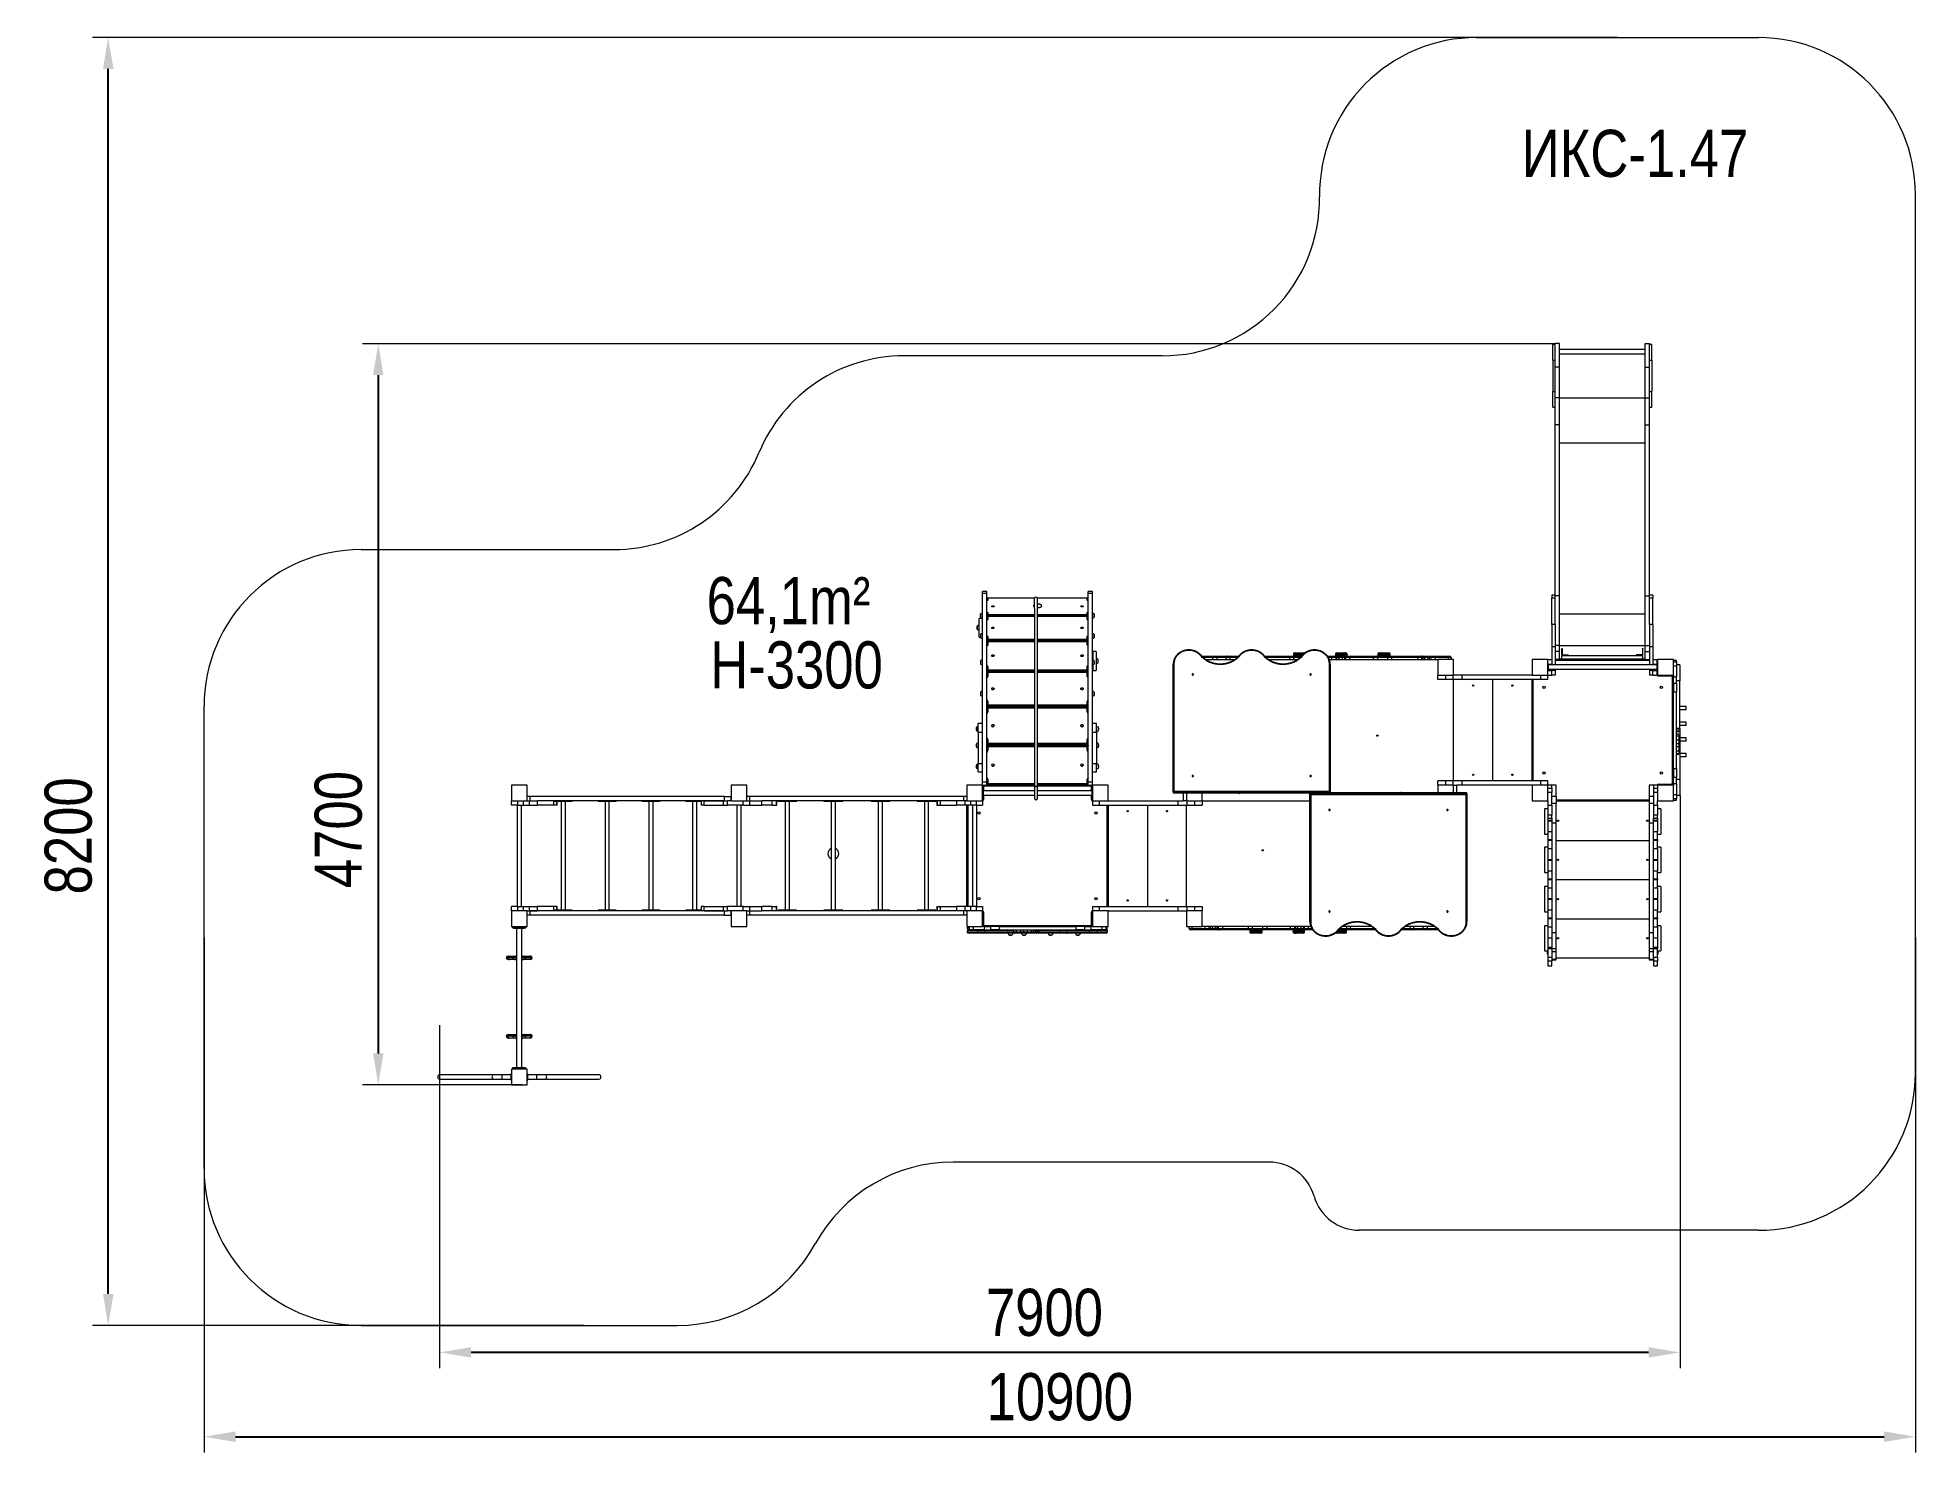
# Model space of a CAD drawing. Header units: millimetres. Extents: x -6554 to 5407, y -4015 to 4994.
import ezdxf

# ---------------------------------------------------------------- set-up
doc = ezdxf.new("R2010")
doc.units = ezdxf.units.MM
for name, color, linetype in [('DIKOM_АРТИКУЛ', 7, 'Continuous'), ('DIKOM_ЗОНА', 80, 'Continuous'), ('DIKOM_ОБЪЕКТ', 7, 'Continuous'), ('DIKOM_РАЗМЕР_ЗОНА', 7, 'Continuous'), ('DIKOM_РАЗМЕР_ОБЪЕКТА', 7, 'Continuous')]:
    doc.layers.add(name, color=color, linetype=linetype)
doc.styles.add('style1', font='arial.ttf', dxfattribs={"width": 0.8})
doc.dimstyles.new('1-50', dxfattribs={"dimtxt": 300, "dimasz": 200, "dimexe": 100, "dimexo": 0, "dimgap": 100, "dimtad": 1, "dimtxsty": 'style1', "dimcen": 200, "dimclrd": 7, "dimclre": 7, "dimclrt": 7, "dimadec": 1, "dimazin": 2, "dimtfac": 1, "dimtmove": 0, "dimatfit": 2, "dimfxl": 0, "dimlwd": 25, "dimlwe": 18, "dimarcsym": 0})

msp = doc.modelspace()

# ---------------------------------------------------------------- texts
at = {"layer": 'DIKOM_АРТИКУЛ', "insert": (2899.5, 4406.768), "char_height": 300, "attachment_point": 1, "style": 'style1'}
msp.add_mtext_dynamic_manual_height_columns('ИКС-1.47', width=1667.53662, gutter_width=20, heights=[0], dxfattribs=at)
at = {"layer": 'DIKOM_РАЗМЕР_ОБЪЕКТА', "insert": (-2292.765, 1558.979), "char_height": 300, "attachment_point": 1, "style": 'style1'}
msp.add_mtext_dynamic_manual_height_columns('64,1m²', width=5885.53069, gutter_width=20, heights=[0], dxfattribs=at)
at = {"layer": 'DIKOM_РАЗМЕР_ОБЪЕКТА', "insert": (-2269.702, 1149.696), "char_height": 300, "width": 1252.54025, "attachment_point": 1, "style": 'style1'}
msp.add_mtext('H-3300', dxfattribs=at)

# ---------------------------------------------------------------- blocks, each defined once
blk = doc.blocks.new('*D11')
at = {"layer": 'Defpoints', "color": 0, "transparency": 16777216}
for p in [(3907, 169), (-3993, -1295), (-3993, -3378)]:
    blk.add_point(p, dxfattribs=at)
at = {"layer": 'DIKOM_РАЗМЕР_ОБЪЕКТА', "color": 7, "lineweight": 18, "transparency": 16777216}
for p, q in [((3907, 169), (3907, -3478)), ((-3993, -1295), (-3993, -3478))]:
    blk.add_line(p, q, dxfattribs=at)
at = {"layer": 'DIKOM_РАЗМЕР_ОБЪЕКТА', "color": 7, "lineweight": 25, "transparency": 16777216}
blk.add_line((3707, -3378), (-3793, -3378), dxfattribs=at)
at = {"layer": 'DIKOM_РАЗМЕР_ОБЪЕКТА', "color": 7, "transparency": 16777216}
for points in [[(-3793, -3345), (-3793, -3411), (-3993, -3378)], [(3707, -3345), (3707, -3411), (3907, -3378)]]:
    blk.add_solid(points, dxfattribs=at)
at = {"layer": 'DIKOM_РАЗМЕР_ОБЪЕКТА', "color": 7, "transparency": 16777216, "insert": (-141, -3125), "char_height": 300, "attachment_point": 5, "style": 'style1'}
blk.add_mtext('7900', dxfattribs=at)
blk = doc.blocks.new('*D12')
at = {"layer": 'Defpoints', "color": 0, "transparency": 16777216}
for p in [(3113, 3045), (-4384, -1674), (-3468, -1674)]:
    blk.add_point(p, dxfattribs=at)
at = {"layer": 'DIKOM_РАЗМЕР_ОБЪЕКТА', "color": 7, "lineweight": 18, "transparency": 16777216}
for p, q in [((3113, 3045), (-4484, 3045)), ((-3468, -1674), (-4484, -1674))]:
    blk.add_line(p, q, dxfattribs=at)
at = {"layer": 'DIKOM_РАЗМЕР_ОБЪЕКТА', "color": 7, "lineweight": 25, "transparency": 16777216}
blk.add_line((-4384, 2845), (-4384, -1474), dxfattribs=at)
at = {"layer": 'DIKOM_РАЗМЕР_ОБЪЕКТА', "color": 7, "transparency": 16777216}
for points in [[(-4417, 2845), (-4351, 2845), (-4384, 3045)], [(-4417, -1474), (-4351, -1474), (-4384, -1674)]]:
    blk.add_solid(points, dxfattribs=at)
at = {"layer": 'DIKOM_РАЗМЕР_ОБЪЕКТА', "color": 7, "transparency": 16777216, "insert": (-4637, -49), "char_height": 300, "attachment_point": 5, "rotation": 90, "style": 'style1'}
blk.add_mtext('4700', dxfattribs=at)
blk = doc.blocks.new('*D13')
at = {"layer": 'Defpoints', "color": 0, "transparency": 16777216}
for p in [(-5493, -736), (5407, -736), (5407, -3915)]:
    blk.add_point(p, dxfattribs=at)
at = {"layer": 'DIKOM_РАЗМЕР_ЗОНА', "color": 7, "lineweight": 18, "transparency": 16777216}
for p, q in [((-5493, -736), (-5493, -4015)), ((5407, -736), (5407, -4015))]:
    blk.add_line(p, q, dxfattribs=at)
at = {"layer": 'DIKOM_РАЗМЕР_ЗОНА', "color": 7, "lineweight": 25, "transparency": 16777216}
blk.add_line((-5293, -3915), (5207, -3915), dxfattribs=at)
at = {"layer": 'DIKOM_РАЗМЕР_ЗОНА', "color": 7, "transparency": 16777216}
for points in [[(-5293, -3881), (-5293, -3948), (-5493, -3915)], [(5207, -3881), (5207, -3948), (5407, -3915)]]:
    blk.add_solid(points, dxfattribs=at)
at = {"layer": 'DIKOM_РАЗМЕР_ЗОНА', "color": 7, "transparency": 16777216, "insert": (-43, -3662), "char_height": 300, "attachment_point": 5, "style": 'style1'}
blk.add_mtext('10900', dxfattribs=at)
blk = doc.blocks.new('*D14')
at = {"layer": 'Defpoints', "color": 0, "transparency": 16777216}
for p in [(-6104, 4994), (3510, 4994), (-3073, -3206)]:
    blk.add_point(p, dxfattribs=at)
at = {"layer": 'DIKOM_РАЗМЕР_ЗОНА', "color": 7, "lineweight": 18, "transparency": 16777216}
for p, q in [((3510, 4994), (-6204, 4994)), ((-3073, -3206), (-6204, -3206))]:
    blk.add_line(p, q, dxfattribs=at)
at = {"layer": 'DIKOM_РАЗМЕР_ЗОНА', "color": 7, "lineweight": 25, "transparency": 16777216}
blk.add_line((-6104, -3006), (-6104, 4794), dxfattribs=at)
at = {"layer": 'DIKOM_РАЗМЕР_ЗОНА', "color": 7, "transparency": 16777216}
for points in [[(-6137, 4794), (-6070, 4794), (-6104, 4994)], [(-6137, -3006), (-6070, -3006), (-6104, -3206)]]:
    blk.add_solid(points, dxfattribs=at)
at = {"layer": 'DIKOM_РАЗМЕР_ЗОНА', "color": 7, "transparency": 16777216, "insert": (-6357, -89), "char_height": 300, "attachment_point": 5, "rotation": 90, "style": 'style1'}
blk.add_mtext('8200', dxfattribs=at)
blk = doc.blocks.new('A$Ce0e7049a')
at = {"color": 7, "linetype": 'Continuous', "lineweight": 15}
for p, q in [((42, 894), (42, 900)), ((42, 900), (47, 900)), ((47, 894), (42, 894)), ((47, 900), (47, 894)), ((47, 900), (117, 900)), ((47, 894), (117, 894)), ((66, 894), (66, 6)), ((99, 6), (99, 894)), ((117, 894), (117, 900)), ((117, 900), (122, 900)), ((122, 894), (117, 894)), ((122, 900), (122, 894)), ((8, 705), (0, 705)), ((42, 705), (8, 705)), ((11, 716), (18, 716)), ((18, 694), (11, 694)), ((18, 716), (52, 716)), ((52, 694), (18, 694)), ((56, 705), (42, 705)), ((52, 716), (66, 716)), ((57, 694), (52, 694)), ((62, 708), (62, 704)), ((62, 708), (66, 708)), ((62, 704), (66, 704)), ((62, 696), (62, 692)), ((62, 696), (66, 696)), ((62, 692), (66, 692)), ((63, 711), (63, 708)), ((66, 711), (63, 711)), ((66, 708), (63, 708)), ((63, 692), (63, 689)), ((66, 692), (63, 692)), ((66, 689), (63, 689)), ((99, 716), (113, 716)), ((101, 711), (99, 711)), ((101, 708), (99, 708)), ((99, 708), (102, 708)), ((99, 704), (102, 704)), ((99, 696), (102, 696)), ((101, 692), (99, 692)), ((99, 692), (102, 692)), ((101, 689), (99, 689)), ((101, 708), (101, 711)), ((101, 689), (101, 692)), ((102, 708), (102, 704)), ((102, 696), (102, 692)), ((113, 694), (108, 694)), ((123, 705), (109, 705)), ((113, 716), (147, 716)), ((147, 694), (113, 694)), ((157, 705), (123, 705)), ((147, 716), (154, 716)), ((154, 694), (147, 694)), ((165, 705), (157, 705)), ((8, 205), (0, 205)), ((42, 205), (8, 205)), ((11, 216), (18, 216)), ((18, 194), (11, 194)), ((18, 216), (52, 216)), ((52, 194), (18, 194)), ((56, 205), (42, 205)), ((52, 216), (66, 216)), ((57, 194), (52, 194)), ((62, 208), (62, 204)), ((62, 208), (66, 208)), ((62, 204), (66, 204)), ((62, 196), (62, 192)), ((62, 196), (66, 196)), ((62, 192), (66, 192)), ((63, 211), (63, 208)), ((66, 211), (63, 211)), ((66, 208), (63, 208)), ((63, 192), (63, 189)), ((66, 192), (63, 192)), ((66, 189), (63, 189)), ((99, 216), (113, 216)), ((101, 211), (99, 211)), ((101, 208), (99, 208)), ((99, 208), (102, 208)), ((99, 204), (102, 204)), ((99, 196), (102, 196)), ((101, 192), (99, 192)), ((99, 192), (102, 192)), ((101, 189), (99, 189)), ((101, 208), (101, 211)), ((101, 189), (101, 192)), ((102, 208), (102, 204)), ((102, 196), (102, 192)), ((113, 194), (108, 194)), ((123, 205), (109, 205)), ((113, 216), (147, 216)), ((147, 194), (113, 194)), ((157, 205), (123, 205)), ((147, 216), (154, 216)), ((154, 194), (147, 194)), ((165, 205), (157, 205)), ((42, 0), (42, 6)), ((42, 6), (47, 6)), ((47, 6), (47, 0)), ((47, 6), (117, 6)), ((117, 0), (117, 6)), ((117, 6), (122, 6)), ((122, 6), (122, 0)), ((47, 0), (42, 0)), ((47, 0), (117, 0)), ((122, 0), (117, 0))]:
    blk.add_line(p, q, dxfattribs=at)
at = {"color": 7, "linetype": 'Continuous', "lineweight": 15, "flags": 128}
for points in [[(64, 708), (65, 708), (66, 708)], [(66, 692), (65, 692), (64, 692)], [(99, 708), (100, 708), (101, 708)], [(101, 692), (100, 692), (99, 692)], [(64, 208), (65, 208), (66, 208)], [(66, 192), (65, 192), (64, 192)], [(99, 208), (100, 208), (101, 208)], [(101, 192), (100, 192), (99, 192)]]:
    blk.add_lwpolyline(points, dxfattribs=at)
at = {"color": 7, "linetype": 'Continuous', "lineweight": 15}
for centre, radius, start, end in [((11, 705), 11, 90, 180), ((11, 705), 11, 180, 270), ((52, 705), 10.5, 92.9522, 182.6753), ((52, 705), 10.5, 177.3247, 267.0479), ((62, 700), 8, 90, 270), ((88, 700), 17.5, 26.889, 50.2409), ((88, 700), 17.5, 309.7591, 333.111), ((102, 700), 8, 270, 90), ((113, 705), 10.5, 357.3247, 87.0478), ((113, 705), 10.5, 272.9521, 2.6753), ((154, 705), 11, 0, 90), ((154, 705), 11, 270, 0), ((11, 205), 11, 90, 180), ((11, 205), 11, 180, 270), ((52, 205), 10.5, 92.9522, 182.6754), ((52, 205), 10.5, 177.3247, 267.0478), ((62, 200), 8, 90, 270), ((88, 200), 17.5, 26.889, 50.2409), ((88, 200), 17.5, 309.7591, 333.111), ((102, 200), 8, 270, 90), ((113, 205), 10.5, 357.3247, 87.0478), ((113, 205), 10.5, 272.9522, 2.6753), ((154, 205), 11, 0, 90), ((154, 205), 11, 270, 0)]:
    blk.add_arc(centre, radius, start, end, dxfattribs=at)
for points, knots in [([(8, 705), (8, 706), (9, 709), (10, 712), (13, 715), (16, 716), (17, 716), (18, 716), (18, 716)], [0, 0, 0, 0, 0.214676, 0.429349, 0.644027, 0.858709, 0.990153, 1, 1, 1, 1]), ([(8, 705), (8, 704), (9, 701), (10, 698), (13, 695), (16, 694), (17, 694), (18, 694), (18, 694)], [0, 0, 0, 0, 0.214674, 0.429349, 0.644027, 0.858709, 0.990153, 1, 1, 1, 1]), ([(157, 705), (157, 706), (156, 709), (155, 712), (152, 715), (149, 716), (148, 716), (147, 716), (147, 716)], [0, 0, 0, 0, 0.214676, 0.429349, 0.644027, 0.858709, 0.990153, 1, 1, 1, 1]), ([(157, 705), (157, 704), (156, 701), (155, 698), (152, 695), (149, 694), (148, 694), (147, 694), (147, 694)], [0, 0, 0, 0, 0.214674, 0.429349, 0.644027, 0.858709, 0.990153, 1, 1, 1, 1]), ([(8, 205), (8, 206), (9, 209), (10, 212), (13, 215), (16, 216), (17, 216), (18, 216), (18, 216)], [0, 0, 0, 0, 0.214675, 0.429349, 0.644027, 0.858709, 0.990153, 1, 1, 1, 1]), ([(8, 205), (8, 204), (9, 201), (10, 198), (13, 195), (16, 194), (17, 194), (18, 194), (18, 194)], [0, 0, 0, 0, 0.214674, 0.429349, 0.644027, 0.858709, 0.990153, 1, 1, 1, 1]), ([(157, 205), (157, 206), (156, 209), (155, 212), (152, 215), (149, 216), (148, 216), (147, 216), (147, 216)], [0, 0, 0, 0, 0.214675, 0.429349, 0.644027, 0.858709, 0.990153, 1, 1, 1, 1]), ([(157, 205), (157, 204), (156, 201), (155, 198), (152, 195), (149, 194), (148, 194), (147, 194), (147, 194)], [0, 0, 0, 0, 0.214674, 0.429349, 0.644027, 0.858709, 0.990153, 1, 1, 1, 1])]:
    blk.add_open_spline(points, degree=3, knots=knots, dxfattribs=at)

# ---------------------------------------------------------------- dimensions: what is measured, and where the dimension line sits
at = {"layer": 'DIKOM_РАЗМЕР_ЗОНА'}
dim = msp.add_linear_dim(base=(-6103.817, 4994.058), p1=(-3072.832, -3205.942), p2=(3509.539, 4994.058), angle=90, dimstyle='1-50', dxfattribs=at)
dim.commit()
dim.dimension.update_dxf_attribs({"geometry": '*D14', "text_midpoint": (-6103.817, -88.532), "dimtype": 160})
dim = msp.add_linear_dim(base=(5406.539, -3914.83), p1=(-5493.461, -735.964), p2=(5406.539, -735.964), dimstyle='1-50', dxfattribs=at)
dim.commit()
dim.dimension.update_dxf_attribs({"geometry": '*D13', "text_midpoint": (-43.461, -3914.83), "dimtype": 160})
at = {"layer": 'DIKOM_РАЗМЕР_ОБЪЕКТА'}
dim = msp.add_linear_dim(base=(-4383.958, -1673.988), p1=(3112.539, 3045.099), p2=(-3468.25, -1673.988), angle=90, text='4700', dimstyle='1-50', dxfattribs=at)
dim.commit()
dim.dimension.update_dxf_attribs({"geometry": '*D12', "text_midpoint": (-4383.958, -48.857), "dimtype": 160})
dim = msp.add_linear_dim(base=(-3993.461, -3378.051), p1=(3906.539, 169.015), p2=(-3993.461, -1294.881), dimstyle='1-50', dxfattribs=at)
dim.commit()
dim.dimension.update_dxf_attribs({"geometry": '*D11', "text_midpoint": (-140.524, -3378.051), "dimtype": 160})

# ---------------------------------------------------------------- linework, layer by layer
at = {"layer": 'DIKOM_ЗОНА', "color": 3, "lineweight": 15}
for p, q in [((2611.23, 4994.058), (4406.539, 4994.058)), ((5406.539, -1599.867), (5406.539, 3994.058)), ((611.402, 2967.896), (-1035.461, 2967.896)), ((-4493.461, 1734.015), (-2882.909, 1734.015)), ((-5493.461, -2205.942), (-5493.461, 734.015)), ((1287.993, -2165.985), (-722.948, -2165.985)), ((4406.539, -2599.867), (1864.539, -2599.867)), ((-4493.461, -3205.942), (-2477.461, -3205.942))]:
    msp.add_line(p, q, dxfattribs=at)
for centre, radius, start, end in [((2611.23, 3994.058), 1000, 90, 180.7494926), ((4406.539, 3994.058), 1000, 0, 90), ((611.402, 3967.896), 1000, 270, 0.7494926), ((-1035.461, 1967.896), 1000, 90, 157.4766894), ((-2882.909, 2734.015), 1000, 270, 337.4766894), ((-4493.461, 734.015), 1000, 90, 180), ((4406.539, -1599.867), 1000, 270, 0), ((-4493.461, -2205.942), 1000, 180, 270), ((-722.948, -3165.985), 1000, 90, 151.3131961), ((1287.993, -2465.985), 300, 16.0731469, 90), ((1864.539, -2299.867), 300, 196.0731469, 270), ((-2477.461, -2205.942), 1000, 270, 331.3131961)]:
    msp.add_arc(centre, radius, start, end, dxfattribs=at)
at = {"layer": 'DIKOM_ОБЪЕКТ', "color": 7, "linetype": 'Continuous', "lineweight": 15}
for p, q in [((3112.539, 3040.099), (3097.539, 3040.099)), ((3097.539, 2940.098), (3097.539, 3040.099)), ((3139.539, 3045.099), (3112.539, 3045.099)), ((3112.539, 2895.098), (3112.539, 3045.099)), ((3139.539, 3045.099), (3112.539, 3045.099)), ((3112.539, 3045.099), (3112.539, 3045.099)), ((3139.539, 2895.098), (3139.539, 3045.099)), ((3139.539, 3045.099), (3139.539, 3045.099)), ((3685.539, 3007.099), (3139.539, 3007.099)), ((3685.539, 3045.099), (3712.539, 3045.099)), ((3685.539, 2895.098), (3685.539, 3045.099)), ((3685.539, 3045.099), (3712.539, 3045.099)), ((3685.539, 3045.099), (3685.539, 3045.099)), ((3712.539, 2895.098), (3712.539, 3045.099)), ((3712.539, 3045.099), (3712.539, 3045.099)), ((3727.539, 3040.099), (3712.539, 3040.099)), ((3727.539, 2940.098), (3727.539, 3040.099)), ((3097.539, 2940.098), (3112.539, 2940.098)), ((3097.539, 2940.098), (3097.539, 2740.098)), ((3139.539, 2895.098), (3112.539, 2895.098)), ((3112.539, 2700.098), (3112.539, 2895.098)), ((3139.539, 2980.099), (3685.539, 2980.099)), ((3139.539, 2700.098), (3139.539, 2895.098)), ((3685.539, 2895.098), (3712.539, 2895.098)), ((3685.539, 2700.098), (3685.539, 2895.098)), ((3712.539, 2940.098), (3727.539, 2940.098)), ((3712.539, 2700.098), (3712.539, 2895.098)), ((3727.539, 2940.098), (3727.539, 2740.098)), ((3097.539, 2740.098), (3112.539, 2740.098)), ((3097.539, 2640.099), (3097.539, 2740.098)), ((3097.539, 2640.099), (3112.539, 2640.099)), ((3139.539, 2700.098), (3112.539, 2700.098)), ((3112.539, 2528.025), (3112.539, 2700.098)), ((3139.539, 2700.099), (3685.539, 2700.099)), ((3139.539, 2528.025), (3139.539, 2700.098)), ((3685.539, 2700.098), (3712.539, 2700.098)), ((3685.539, 2528.025), (3685.539, 2700.098)), ((3712.539, 2740.098), (3727.539, 2740.098)), ((3712.539, 2528.025), (3712.539, 2700.098)), ((3712.539, 2640.099), (3727.539, 2640.099)), ((3727.539, 2640.099), (3727.539, 2740.098)), ((3139.539, 2528.025), (3112.539, 2528.025)), ((3112.539, 1442.912), (3112.539, 2528.025)), ((3139.539, 1439.253), (3139.539, 2528.025)), ((3685.539, 2528.025), (3712.539, 2528.025)), ((3685.539, 1439.253), (3685.539, 2528.025)), ((3712.539, 1442.912), (3712.539, 2528.025)), ((3139.539, 2413.31), (3685.539, 2413.31)), ((-508.461, 1467.893), (-535.461, 1467.893)), ((-535.461, 1456.357), (-535.461, 1467.893)), ((-535.461, 1456.357), (-508.461, 1456.357)), ((-535.461, 254.82), (-535.461, 1456.357)), ((-508.461, 1456.357), (-508.461, 1467.893)), ((-508.461, 254.82), (-508.461, 1456.357)), ((164.539, 1467.893), (137.539, 1467.893)), ((137.539, 1456.357), (137.539, 1467.893)), ((137.539, 1456.357), (164.539, 1456.357)), ((137.539, 254.82), (137.539, 1456.357)), ((164.539, 1456.357), (164.539, 1467.893)), ((164.539, 254.82), (164.539, 1456.357)), ((3112.539, 1442.912), (3091.539, 1442.912)), ((3091.539, 1442.912), (3091.539, 1424.051)), ((3139.539, 1439.253), (3112.539, 1439.253)), ((3112.539, 1423.556), (3112.539, 1439.253)), ((3139.539, 1124.182), (3139.539, 1439.253)), ((3685.539, 1439.253), (3712.539, 1439.253)), ((3685.539, 1124.182), (3685.539, 1439.253)), ((3733.539, 1442.912), (3712.539, 1442.912)), ((3712.539, 1423.556), (3712.539, 1439.253)), ((3733.539, 1442.912), (3733.539, 1424.051)), ((-547.461, 1303.167), (-547.461, 1324.767)), ((-547.461, 1324.764), (-547.461, 1303.164)), ((-204.472, 1425.355), (-504.573, 1425.355)), ((-501.461, 1424.625), (-501.461, 1413.51)), ((-204.771, 1424.625), (-501.461, 1424.625)), ((-501.461, 1330.817), (-501.461, 1319.702)), ((-501.461, 1319.702), (-205.272, 1319.702)), ((-476.961, 1372.461), (-476.961, 1372.164)), ((-461.961, 1372.164), (-461.961, 1372.461)), ((133.651, 1425.355), (-186.464, 1425.355)), ((130.539, 1424.625), (-186.165, 1424.625)), ((-184.349, 1387.513), (-185.546, 1387.501)), ((-185.472, 1319.702), (130.539, 1319.702)), ((91.039, 1372.461), (91.039, 1372.164)), ((106.039, 1372.164), (106.039, 1372.461)), ((130.539, 1413.51), (130.539, 1424.625)), ((130.539, 1319.702), (130.539, 1330.817)), ((176.539, 1314.834), (176.539, 1324.764)), ((3112.539, 1424.051), (3091.539, 1424.051)), ((3091.539, 1257.915), (3091.539, 1424.051)), ((3112.539, 1257.915), (3112.539, 1423.556)), ((3139.539, 1324.538), (3685.539, 1324.538)), ((3733.539, 1424.051), (3712.539, 1424.051)), ((3712.539, 1257.915), (3712.539, 1423.556)), ((3733.539, 1257.915), (3733.539, 1424.051)), ((-569.514, 1237.308), (-569.514, 1234.359)), ((-569.514, 1237.305), (-569.514, 1234.355)), ((-568.461, 1225.033), (-568.461, 1246.633)), ((-568.461, 1246.63), (-568.461, 1225.03)), ((-535.461, 1295.83), (-556.461, 1295.83)), ((-556.461, 1175.83), (-556.461, 1295.83)), ((-548.514, 1315.442), (-548.514, 1312.493)), ((-548.514, 1315.439), (-548.514, 1312.489)), ((-205.263, 1310.32), (-508.461, 1310.32)), ((-205.262, 1308.651), (-505.739, 1308.651)), ((-501.461, 1307.192), (-501.461, 1291.915)), ((-205.26, 1307.192), (-501.461, 1307.192)), ((-476.961, 1235.345), (-476.961, 1235.082)), ((-461.961, 1235.082), (-461.961, 1235.345)), ((137.539, 1310.32), (-185.463, 1310.32)), ((134.817, 1308.651), (-185.461, 1308.651)), ((130.539, 1307.192), (-185.46, 1307.192)), ((91.039, 1235.345), (91.039, 1235.082)), ((106.039, 1235.082), (106.039, 1235.345)), ((130.539, 1291.915), (130.539, 1307.192)), ((176.539, 1303.164), (176.539, 1314.834)), ((177.592, 1312.489), (177.592, 1315.439)), ((3112.539, 1257.915), (3091.539, 1257.915)), ((3091.539, 1257.915), (3091.539, 1115.166)), ((3112.539, 1257.915), (3112.539, 1115.166)), ((3733.539, 1257.915), (3712.539, 1257.915)), ((3712.539, 1257.915), (3712.539, 1115.166)), ((3733.539, 1257.915), (3733.539, 1115.166)), ((-556.461, 1175.83), (-548.031, 1175.83)), ((-548.514, 1185.118), (-548.514, 1182.169)), ((-547.461, 1194.444), (-547.461, 1172.844)), ((-205.114, 1153.154), (-508.461, 1153.154)), ((-205.11, 1149.436), (-506.739, 1149.436)), ((-501.461, 1178.25), (-501.461, 1162.972)), ((-501.461, 1162.972), (-205.123, 1162.972)), ((-501.461, 1147.033), (-501.461, 1128.183)), ((-205.108, 1147.033), (-501.461, 1147.033)), ((-185.323, 1162.972), (130.539, 1162.972)), ((137.539, 1153.154), (-185.313, 1153.154)), ((135.817, 1149.436), (-185.31, 1149.436)), ((130.539, 1147.033), (-185.307, 1147.033)), ((130.539, 1162.972), (130.539, 1178.25)), ((130.539, 1128.183), (130.539, 1147.033)), ((188.587, 1084.797), (167.587, 1084.797)), ((167.587, 1084.797), (167.587, 1080.936)), ((167.587, 1080.936), (167.587, 1030.078)), ((176.539, 1185.695), (176.539, 1194.444)), ((176.539, 1172.844), (176.539, 1185.695)), ((177.592, 1182.169), (177.592, 1185.118)), ((188.587, 1084.797), (188.587, 1080.936)), ((188.587, 1080.936), (188.587, 964.797)), ((3112.539, 1115.166), (3091.539, 1115.166)), ((3091.539, 1115.166), (3091.539, 999.933)), ((3139.539, 1124.182), (3112.539, 1124.182)), ((3112.539, 1115.166), (3112.539, 999.933)), ((3139.539, 1084.361), (3112.539, 1084.361)), ((3139.539, 1084.361), (3139.539, 1124.182)), ((3139.539, 1124.039), (3685.539, 1124.039)), ((3139.539, 1124.037), (3685.539, 1124.037)), ((3139.539, 1034.326), (3139.539, 1084.361)), ((3154.539, 1102.039), (3154.539, 1103.891)), ((3157.539, 1102.039), (3154.539, 1102.039)), ((3154.539, 1066.039), (3154.539, 1102.039)), ((3157.539, 1103.891), (3157.539, 1102.039)), ((3157.539, 1102.039), (3157.539, 1066.039)), ((3667.539, 1102.039), (3667.539, 1103.891)), ((3670.539, 1102.039), (3667.539, 1102.039)), ((3667.539, 1102.039), (3667.539, 1066.039)), ((3670.539, 1103.891), (3670.539, 1102.039)), ((3670.539, 1066.039), (3670.539, 1102.039)), ((3685.539, 1124.182), (3712.539, 1124.182)), ((3685.539, 1084.361), (3685.539, 1124.182)), ((3685.539, 1084.361), (3712.539, 1084.361)), ((3685.539, 1034.326), (3685.539, 1084.361)), ((3733.539, 1115.166), (3712.539, 1115.166)), ((3712.539, 1115.166), (3712.539, 999.933)), ((3733.539, 1115.166), (3733.539, 999.933)), ((-548.514, 1016.829), (-548.514, 1013.88)), ((-547.461, 1026.155), (-547.461, 1004.555)), ((-204.929, 959.204), (-508.461, 959.204)), ((-501.461, 987.931), (-501.461, 969.08)), ((-501.461, 969.08), (-204.938, 969.08)), ((-476.961, 1058.275), (-476.961, 1058.057)), ((-461.961, 1058.057), (-461.961, 1058.275)), ((-185.138, 969.08), (130.539, 969.08)), ((137.539, 959.204), (-185.128, 959.204)), ((91.039, 1058.275), (91.039, 1058.057)), ((106.039, 1058.057), (106.039, 1058.275)), ((130.539, 969.08), (130.539, 987.931)), ((167.587, 1000.632), (167.587, 964.797)), ((167.587, 964.797), (188.587, 964.797)), ((176.539, 1014.239), (176.539, 1026.155)), ((176.539, 1004.555), (176.539, 1014.239)), ((177.592, 1013.88), (177.592, 1016.829)), ((200.587, 1013.997), (200.587, 1035.597)), ((201.64, 1023.322), (201.64, 1026.272)), ((679.039, 188.238), (679.039, 1003.915)), ((684.039, 1006.028), (684.039, 194.882)), ((862.148, 1055.012), (930.001, 1055.012)), ((929.386, 1047.012), (869.87, 1047.012)), ((885.489, 1034.012), (929.386, 1034.012)), ((929.386, 1047.012), (929.386, 1034.012)), ((957.837, 1047.012), (929.386, 1047.012)), ((929.386, 1034.012), (957.837, 1034.012)), ((930.001, 1055.012), (950.865, 1055.012)), ((950.865, 1055.012), (1023.725, 1055.012)), ((957.837, 1047.012), (957.837, 1034.012)), ((1017.142, 1047.012), (957.837, 1047.012)), ((957.837, 1034.012), (1017.142, 1034.012)), ((1040.328, 1047.012), (1017.142, 1047.012)), ((1017.142, 1047.012), (1017.142, 1034.012)), ((1017.142, 1034.012), (1040.328, 1034.012)), ((1023.725, 1055.012), (1040.729, 1055.012)), ((1040.328, 1047.012), (1040.328, 1034.012)), ((1088.253, 1047.012), (1040.328, 1047.012)), ((1040.328, 1034.012), (1072.641, 1034.012)), ((1040.729, 1055.012), (1095.93, 1055.012)), ((1262.107, 1055.012), (1270.616, 1055.012)), ((1270.845, 1047.012), (1269.865, 1047.012)), ((1270.616, 1055.012), (1419.994, 1055.012)), ((1420.223, 1047.012), (1270.845, 1047.012)), ((1270.845, 1047.012), (1270.845, 1046.079)), ((1285.489, 1034.012), (1420.223, 1034.012)), ((1419.994, 1055.012), (1437.923, 1055.012)), ((1420.223, 1047.012), (1420.223, 1034.012)), ((1444.671, 1047.012), (1420.223, 1047.012)), ((1420.223, 1034.012), (1444.671, 1034.012)), ((1437.923, 1055.012), (1496.019, 1055.012)), ((1444.671, 1047.012), (1444.671, 1034.012)), ((1488.268, 1047.012), (1444.671, 1047.012)), ((1444.671, 1034.012), (1472.631, 1034.012)), ((1445.987, 1068.012), (1445.987, 1063.012)), ((1446.007, 1068.012), (1445.987, 1068.012)), ((1445.987, 1063.012), (1446.007, 1063.012)), ((1446.007, 1068.012), (1446.007, 1063.012)), ((1447.172, 1068.012), (1446.007, 1068.012)), ((1446.007, 1063.012), (1447.172, 1063.012)), ((1448.375, 1068.012), (1447.172, 1068.012)), ((1447.172, 1068.012), (1447.172, 1063.012)), ((1447.172, 1063.012), (1448.375, 1063.012)), ((1448.375, 1068.012), (1448.375, 1063.012)), ((1448.803, 1068.012), (1448.375, 1068.012)), ((1448.375, 1063.012), (1448.803, 1063.012)), ((1448.803, 1068.012), (1448.803, 1063.012)), ((1448.821, 1068.012), (1448.803, 1068.012)), ((1448.803, 1063.012), (1448.821, 1063.012)), ((1459.269, 1068.012), (1448.821, 1068.012)), ((1448.821, 1068.012), (1448.821, 1063.012)), ((1448.821, 1063.012), (1459.269, 1063.012)), ((1453.987, 1076.012), (1454.002, 1076.012)), ((1454.002, 1076.012), (1455.167, 1076.012)), ((1455.167, 1076.012), (1456.05, 1076.012)), ((1456.05, 1076.012), (1456.803, 1076.012)), ((1456.803, 1076.012), (1456.816, 1076.012)), ((1456.816, 1076.012), (1467.264, 1076.012)), ((1459.269, 1068.012), (1459.269, 1063.012)), ((1508.06, 1068.012), (1459.269, 1068.012)), ((1459.269, 1063.012), (1503.049, 1063.012)), ((1467.264, 1076.012), (1510.251, 1076.012)), ((1510.251, 1076.012), (1510.499, 1076.012)), ((1510.499, 1076.012), (1511.3, 1076.012)), ((1661.825, 1055.012), (1687.811, 1055.012)), ((1687.594, 1047.012), (1667.115, 1047.012)), ((1673.385, 1034.012), (1687.594, 1034.012)), ((1674.039, 194.882), (1674.039, 1006.028)), ((1679.039, 1003.915), (1679.039, 188.238)), ((1714.648, 1047.012), (1687.594, 1047.012)), ((1687.594, 1047.012), (1687.594, 1034.012)), ((1687.594, 1034.012), (1714.648, 1034.012)), ((1687.811, 1055.012), (1707.65, 1055.012)), ((1707.65, 1055.012), (1715.441, 1055.012)), ((1713.597, 1068.012), (1713.597, 1063.012)), ((1772.592, 1068.012), (1713.597, 1068.012)), ((1713.597, 1063.012), (1772.592, 1063.012)), ((1714.648, 1047.012), (1714.648, 1034.012)), ((1720.99, 1047.012), (1714.648, 1047.012)), ((1714.648, 1034.012), (1720.99, 1034.012)), ((1715.441, 1055.012), (1734.86, 1055.012)), ((1720.99, 1047.012), (1720.99, 1034.012)), ((1734.86, 1047.012), (1720.99, 1047.012)), ((1720.99, 1034.012), (1734.86, 1034.012)), ((1721.597, 1076.012), (1764.594, 1076.012)), ((1734.86, 1055.012), (1734.86, 1047.012)), ((1734.86, 1055.012), (1755.665, 1055.012)), ((1734.86, 1047.012), (1734.86, 1034.012)), ((1755.665, 1047.012), (1734.86, 1047.012)), ((1734.86, 1034.012), (1755.665, 1034.012)), ((1755.665, 1055.012), (1755.665, 1047.012)), ((1755.665, 1055.012), (1775.084, 1055.012)), ((1755.665, 1047.012), (1755.665, 1034.012)), ((1769.536, 1047.012), (1755.665, 1047.012)), ((1755.665, 1034.012), (1769.536, 1034.012)), ((1764.594, 1076.012), (1766.933, 1076.012)), ((1766.933, 1076.012), (1770.543, 1076.012)), ((1769.536, 1047.012), (1769.536, 1034.012)), ((1775.87, 1047.012), (1769.536, 1047.012)), ((1769.536, 1034.012), (1775.87, 1034.012)), ((1770.543, 1076.012), (1773.432, 1076.012)), ((1772.592, 1068.012), (1772.592, 1063.012)), ((1774.932, 1068.012), (1772.592, 1068.012)), ((1772.592, 1063.012), (1774.932, 1063.012)), ((1773.432, 1076.012), (1774.566, 1076.012)), ((1774.566, 1076.012), (1778.224, 1076.012)), ((1774.932, 1068.012), (1774.932, 1063.012)), ((1778.129, 1068.012), (1774.932, 1068.012)), ((1774.932, 1063.012), (1778.129, 1063.012)), ((1775.084, 1055.012), (1782.867, 1055.012)), ((1802.91, 1047.012), (1775.87, 1047.012)), ((1775.87, 1047.012), (1775.87, 1034.012)), ((1775.87, 1034.012), (1802.91, 1034.012)), ((1778.129, 1068.012), (1778.129, 1063.012)), ((1781.018, 1068.012), (1778.129, 1068.012)), ((1778.129, 1063.012), (1781.018, 1063.012)), ((1778.224, 1076.012), (1778.228, 1076.012)), ((1781.018, 1068.012), (1781.018, 1063.012)), ((1782.565, 1068.012), (1781.018, 1068.012)), ((1781.018, 1063.012), (1782.565, 1063.012)), ((1782.565, 1068.012), (1782.565, 1063.012)), ((1786.223, 1068.012), (1782.565, 1068.012)), ((1782.565, 1063.012), (1786.223, 1063.012)), ((1782.867, 1055.012), (1802.696, 1055.012)), ((1786.223, 1068.012), (1786.223, 1063.012)), ((1786.228, 1068.012), (1786.223, 1068.012)), ((1786.223, 1063.012), (1786.228, 1063.012)), ((1786.228, 1063.012), (1786.228, 1068.012)), ((1802.696, 1055.012), (1951.886, 1055.012)), ((1802.91, 1047.012), (1802.91, 1034.012)), ((1952.1, 1047.012), (1802.91, 1047.012)), ((1802.91, 1034.012), (1952.1, 1034.012)), ((1951.886, 1055.012), (1972.02, 1055.012)), ((1952.1, 1047.012), (1952.1, 1034.012)), ((1979.556, 1047.012), (1952.1, 1047.012)), ((1952.1, 1034.012), (1979.556, 1034.012)), ((1972.02, 1055.012), (2051.855, 1055.012)), ((1979.556, 1047.012), (1979.556, 1034.012)), ((2044.538, 1047.012), (1979.556, 1047.012)), ((1979.556, 1034.012), (2044.538, 1034.012)), ((1982.381, 1068.012), (1982.381, 1063.012)), ((1982.421, 1068.012), (1982.381, 1068.012)), ((1982.381, 1063.012), (1982.421, 1063.012)), ((1982.421, 1068.012), (1982.421, 1063.012)), ((1984.308, 1068.012), (1982.421, 1068.012)), ((1982.421, 1063.012), (1984.308, 1063.012)), ((1984.308, 1068.012), (1984.308, 1063.012)), ((1984.349, 1068.012), (1984.308, 1068.012)), ((1984.308, 1063.012), (1984.349, 1063.012)), ((1995.318, 1068.012), (1984.349, 1068.012)), ((1984.349, 1068.012), (1984.349, 1063.012)), ((1984.349, 1063.012), (1995.318, 1063.012)), ((1990.381, 1076.012), (1990.41, 1076.012)), ((1990.41, 1076.012), (1992.308, 1076.012)), ((1992.308, 1076.012), (1992.338, 1076.012)), ((1992.338, 1076.012), (2003.307, 1076.012)), ((1995.318, 1068.012), (1995.318, 1063.012)), ((2061.273, 1068.012), (1995.318, 1068.012)), ((1995.318, 1063.012), (2061.273, 1063.012)), ((2003.307, 1076.012), (2053.273, 1076.012)), ((2070.533, 1047.012), (2044.538, 1047.012)), ((2044.538, 1047.012), (2044.538, 1034.012)), ((2044.538, 1034.012), (2070.533, 1034.012)), ((2051.855, 1055.012), (2070.918, 1055.012)), ((2061.273, 1063.012), (2061.273, 1068.012)), ((2070.533, 1047.012), (2070.533, 1034.012)), ((2234.076, 1047.012), (2070.533, 1047.012)), ((2070.533, 1034.012), (2234.076, 1034.012)), ((2070.918, 1055.012), (2234.461, 1055.012)), ((2234.076, 1047.012), (2234.076, 1034.012)), ((2260.911, 1047.012), (2234.076, 1047.012)), ((2234.076, 1034.012), (2260.911, 1034.012)), ((2234.461, 1055.012), (2254.14, 1055.012)), ((2254.14, 1055.012), (2264.404, 1055.012)), ((2260.911, 1047.012), (2260.911, 1034.012)), ((2269.266, 1047.012), (2260.911, 1047.012)), ((2260.911, 1034.012), (2269.266, 1034.012)), ((2264.404, 1055.012), (2280.358, 1055.012)), ((2269.266, 1047.012), (2269.266, 1034.012)), ((2280.661, 1047.012), (2269.266, 1047.012)), ((2269.266, 1034.012), (2280.661, 1034.012)), ((2280.358, 1055.012), (2297.659, 1055.012)), ((2280.661, 1047.012), (2280.661, 1034.012)), ((2297.962, 1047.012), (2280.661, 1047.012)), ((2280.661, 1034.012), (2297.962, 1034.012)), ((2297.659, 1055.012), (2314.001, 1055.012)), ((2309.635, 1047.012), (2297.962, 1047.012)), ((2297.962, 1047.012), (2297.962, 1034.012)), ((2297.962, 1034.012), (2309.635, 1034.012)), ((2319.854, 1047.012), (2309.635, 1047.012)), ((2309.635, 1047.012), (2309.635, 1034.012)), ((2309.635, 1034.012), (2319.854, 1034.012)), ((2314.001, 1055.012), (2326.556, 1055.012)), ((2319.854, 1047.012), (2319.854, 1034.012)), ((2346.714, 1047.012), (2319.854, 1047.012)), ((2319.854, 1034.012), (2346.714, 1034.012)), ((2326.556, 1055.012), (2346.253, 1055.012)), ((2346.253, 1055.012), (2429.23, 1055.012)), ((2346.714, 1047.012), (2346.714, 1034.012)), ((2429.69, 1047.012), (2346.714, 1047.012)), ((2346.714, 1034.012), (2364.539, 1034.012)), ((2364.539, 1034.012), (2364.539, 934.012)), ((2464.539, 1034.012), (2364.539, 1034.012)), ((2429.23, 1055.012), (2440.539, 1055.012)), ((2429.69, 1047.012), (2429.69, 1034.012)), ((2448.539, 1047.012), (2429.69, 1047.012)), ((2448.539, 1047.012), (2448.539, 1034.012)), ((2464.539, 934.012), (2464.539, 1034.012)), ((2964.539, 1034.012), (2964.539, 934.012)), ((3064.539, 1034.012), (2964.539, 1034.012)), ((3064.539, 1034.012), (3091.539, 1034.012)), ((3064.539, 934.012), (3064.539, 1034.012)), ((3064.539, 1006.433), (3068.539, 1006.433)), ((3064.539, 1006.433), (3068.539, 1006.433)), ((3064.539, 966.433), (3068.539, 966.433)), ((3064.539, 964.014), (3091.539, 964.014)), ((3068.539, 966.433), (3068.539, 1006.433)), ((3068.539, 1006.433), (3068.539, 1006.433)), ((3068.539, 1004.011), (3091.539, 1004.011)), ((3760.539, 999.933), (3068.539, 999.933)), ((3068.539, 972.933), (3760.539, 972.933)), ((3091.539, 999.933), (3091.539, 1004.011)), ((3091.539, 964.014), (3091.539, 972.933)), ((3091.539, 972.933), (3091.539, 964.015)), ((3112.539, 964.015), (3091.539, 964.015)), ((3091.539, 964.015), (3091.539, 959.794)), ((3091.539, 934.014), (3091.539, 964.014)), ((3139.539, 1034.326), (3112.539, 1034.326)), ((3112.539, 1034.012), (3712.539, 1034.012)), ((3712.539, 1028.012), (3112.539, 1028.012)), ((3112.539, 972.933), (3112.539, 964.015)), ((3112.539, 964.015), (3112.539, 934.015)), ((3139.539, 1037.326), (3685.539, 1037.326)), ((3139.539, 1034.326), (3685.539, 1034.326)), ((3154.539, 1059.039), (3154.539, 1059.634)), ((3154.539, 1059.039), (3670.539, 1059.039)), ((3154.539, 1038.039), (3154.539, 1059.039)), ((3154.539, 1038.039), (3670.539, 1038.039)), ((3159.539, 1064.039), (3195.539, 1064.039)), ((3195.539, 1061.039), (3159.539, 1061.039)), ((3195.539, 1061.039), (3195.539, 1064.039)), ((3195.539, 1064.039), (3197.39, 1064.039)), ((3197.39, 1061.039), (3195.539, 1061.039)), ((3627.688, 1064.039), (3629.539, 1064.039)), ((3629.539, 1061.039), (3627.688, 1061.039)), ((3629.539, 1064.039), (3629.539, 1061.039)), ((3665.539, 1064.039), (3629.539, 1064.039)), ((3629.539, 1061.039), (3665.539, 1061.039)), ((3670.539, 1059.039), (3670.539, 1059.634)), ((3670.539, 1038.039), (3670.539, 1059.039)), ((3685.539, 1034.326), (3712.539, 1034.326)), ((3712.539, 972.933), (3712.539, 964.015)), ((3733.539, 964.015), (3712.539, 964.015)), ((3712.539, 964.015), (3712.539, 934.015)), ((3733.539, 1034.012), (3760.539, 1034.012)), ((3733.539, 1004.011), (3760.539, 1004.011)), ((3733.539, 999.933), (3733.539, 1004.011)), ((3733.539, 964.014), (3733.539, 972.933)), ((3733.539, 972.933), (3733.539, 964.015)), ((3733.539, 964.015), (3733.539, 959.794)), ((3733.539, 964.014), (3760.539, 964.014)), ((3733.539, 934.014), (3733.539, 964.014)), ((3760.539, 1006.433), (3760.539, 1034.012)), ((3760.539, 1024.012), (3764.539, 1024.012)), ((3760.539, 966.433), (3760.539, 1006.433)), ((3760.539, 1006.433), (3764.539, 1006.433)), ((3760.539, 1006.433), (3764.539, 1006.433)), ((3760.539, 1006.433), (3760.539, 1006.433)), ((3760.539, 964.014), (3760.539, 966.433)), ((3760.539, 966.433), (3764.539, 966.433)), ((3760.539, 934.014), (3760.539, 964.014)), ((3764.539, 1034.012), (3764.539, 934.012)), ((3864.539, 1034.012), (3764.539, 1034.012)), ((3864.539, 934.012), (3864.539, 1034.012)), ((3864.539, 1029.012), (3885.539, 1029.012)), ((3864.539, 1019.012), (3885.539, 1019.012)), ((3864.539, 994.012), (3885.539, 994.012)), ((3885.539, 1019.012), (3885.539, 1029.012)), ((3885.539, 1019.012), (3885.539, 994.012)), ((3906.539, 999.012), (3885.539, 999.012)), ((3885.539, 994.012), (3885.539, 924.012)), ((3906.539, 999.012), (3906.539, 899.012)), ((-204.924, 953.851), (-507.536, 953.851)), ((-501.461, 950.328), (-501.461, 928.631)), ((-204.92, 950.328), (-501.461, 950.328)), ((-476.961, 848.083), (-476.961, 847.918)), ((-461.961, 847.918), (-461.961, 848.083)), ((136.614, 953.851), (-185.123, 953.851)), ((130.539, 950.328), (-185.12, 950.328)), ((91.039, 848.083), (91.039, 847.918)), ((106.039, 847.918), (106.039, 848.083)), ((130.539, 928.631), (130.539, 950.328)), ((2364.539, 907.012), (2364.539, 934.012)), ((2364.539, 934.012), (2464.539, 934.012)), ((2414.539, 907.012), (2364.539, 907.012)), ((2414.539, 907.012), (2414.539, 934.012)), ((2463.172, 907.012), (2414.539, 907.012)), ((2463.172, 907.012), (2463.172, 934.012)), ((2519.403, 907.012), (2463.172, 907.012)), ((2519.403, 934.012), (2464.539, 934.012)), ((2464.539, 261.012), (2464.539, 907.012)), ((2519.403, 907.012), (2519.403, 934.012)), ((2964.539, 934.012), (2519.403, 934.012)), ((3020.77, 907.012), (2519.403, 907.012)), ((2714.536, 261.012), (2714.536, 907.012)), ((2964.536, 261.012), (2964.536, 907.012)), ((2964.539, 934.012), (3064.539, 934.012)), ((2964.539, 261.012), (2964.539, 907.012)), ((2970.539, 907.012), (2970.539, 261.012)), ((3020.77, 907.012), (3020.77, 934.012)), ((3064.539, 907.012), (3020.77, 907.012)), ((3064.539, 934.014), (3091.539, 934.014)), ((3064.539, 907.012), (3064.539, 934.012)), ((3064.539, 934.005), (3091.539, 934.005)), ((3112.539, 934.015), (3091.539, 934.015)), ((3091.539, 934.014), (3091.539, 934.005)), ((3112.539, 934.005), (3091.539, 934.005)), ((3112.539, 934.015), (3112.539, 934.005)), ((3733.539, 934.015), (3712.539, 934.015)), ((3712.539, 934.015), (3712.539, 934.005)), ((3733.539, 934.005), (3712.539, 934.005)), ((3733.539, 934.014), (3760.539, 934.014)), ((3733.539, 934.014), (3733.539, 934.005)), ((3733.539, 934.005), (3760.539, 934.005)), ((3760.539, 942.012), (3764.539, 942.012)), ((3760.539, 934.014), (3760.539, 934.005)), ((3764.539, 934.012), (3864.539, 934.012)), ((3772.539, 928.012), (3772.539, 934.012)), ((3854.539, 928.012), (3772.539, 928.012)), ((3854.539, 928.012), (3854.539, 934.012)), ((3858.539, 244.012), (3858.539, 924.012)), ((3858.539, 924.012), (3864.539, 924.012)), ((3864.539, 934.012), (3864.539, 924.012)), ((3864.539, 924.012), (3885.539, 924.012)), ((3864.539, 884.012), (3864.539, 924.012)), ((3864.539, 884.012), (3885.539, 884.012)), ((3864.539, 884.012), (3864.539, 828.74)), ((3885.539, 884.012), (3885.539, 924.012)), ((3906.539, 899.012), (3885.539, 899.012)), ((3885.539, 884.012), (3885.539, 828.74)), ((3906.539, 594.012), (3906.539, 899.012)), ((-548.514, 817.066), (-548.514, 814.116)), ((-547.461, 826.391), (-547.461, 804.791)), ((-204.715, 735.955), (-508.461, 735.955)), ((-508.461, 729.497), (-204.708, 729.497)), ((-204.708, 729.443), (-508.099, 729.443)), ((-501.461, 767.205), (-501.461, 745.508)), ((-501.461, 745.508), (-204.724, 745.508)), ((-501.461, 724.666), (-501.461, 700.959)), ((-204.704, 724.666), (-501.461, 724.666)), ((-184.923, 745.508), (130.539, 745.508)), ((137.539, 735.955), (-184.914, 735.955)), ((-184.908, 729.497), (137.539, 729.497)), ((137.177, 729.443), (-184.908, 729.443)), ((130.539, 724.666), (-184.903, 724.666)), ((130.539, 745.508), (130.539, 767.205)), ((130.539, 700.959), (130.539, 724.666)), ((176.539, 818.292), (176.539, 826.391)), ((176.539, 804.791), (176.539, 818.292)), ((177.592, 814.116), (177.592, 817.066)), ((3864.539, 828.74), (3885.539, 828.74)), ((3864.539, 339.283), (3864.539, 828.74)), ((3885.539, 339.283), (3885.539, 828.74)), ((3944.629, 735.012), (3906.539, 735.012)), ((3945.539, 735.012), (3944.629, 735.012)), ((3945.539, 714.012), (3945.539, 735.012)), ((-574.461, 602.862), (-574.461, 581.262)), ((-535.461, 626.872), (-562.461, 626.872)), ((-562.461, 571.688), (-562.461, 626.872)), ((-476.961, 612.878), (-476.961, 612.773)), ((-461.961, 612.773), (-461.961, 612.878)), ((91.039, 612.878), (91.039, 612.773)), ((106.039, 612.773), (106.039, 612.878)), ((191.539, 626.872), (164.539, 626.872)), ((191.539, 571.688), (191.539, 626.872)), ((203.539, 592.57), (203.539, 602.862)), ((3944.629, 714.012), (3906.539, 714.012)), ((3944.629, 635.012), (3906.539, 635.012)), ((3944.629, 614.012), (3906.539, 614.012)), ((3945.539, 714.012), (3944.629, 714.012)), ((3945.539, 635.012), (3944.629, 635.012)), ((3945.539, 614.012), (3944.629, 614.012)), ((3945.539, 614.012), (3945.539, 635.012)), ((-575.514, 593.537), (-575.514, 590.588)), ((-575.514, 488.711), (-575.514, 485.762)), ((-574.461, 498.036), (-574.461, 476.436)), ((-562.461, 571.688), (-535.461, 571.688)), ((-562.461, 571.688), (-562.461, 371.884)), ((-204.48, 492.019), (-508.461, 492.019)), ((-508.461, 487.891), (-204.477, 487.891)), ((-204.474, 484.869), (-508.405, 484.869)), ((-508.129, 484.869), (-508.129, 487.53)), ((-508.099, 487.529), (-204.476, 487.529)), ((-501.461, 524.586), (-501.461, 500.88)), ((-501.461, 500.88), (-204.489, 500.88)), ((-501.461, 478.752), (-501.461, 453.951)), ((-204.468, 478.752), (-501.461, 478.752)), ((-184.688, 500.88), (130.539, 500.88)), ((137.539, 492.019), (-184.68, 492.019)), ((-184.676, 487.891), (137.539, 487.891)), ((-184.676, 487.529), (137.177, 487.529)), ((137.483, 484.869), (-184.673, 484.869)), ((130.539, 478.752), (-184.667, 478.752)), ((130.539, 500.88), (130.539, 524.586)), ((130.539, 453.951), (130.539, 478.752)), ((137.207, 487.53), (137.207, 484.869)), ((164.539, 571.688), (191.539, 571.688)), ((191.539, 571.688), (191.539, 371.884)), ((203.539, 581.262), (203.539, 592.57)), ((203.539, 488.517), (203.539, 498.036)), ((203.539, 476.436), (203.539, 488.517)), ((204.592, 590.588), (204.592, 593.537)), ((204.592, 485.762), (204.592, 488.711)), ((3906.539, 594.012), (3885.539, 594.012)), ((3906.539, 584.012), (3885.539, 584.012)), ((3906.539, 574.012), (3885.539, 574.012)), ((3900.539, 558.268), (3885.539, 558.268)), ((3900.539, 545.196), (3885.539, 545.196)), ((3900.539, 521.408), (3885.539, 521.408)), ((3900.539, 496.849), (3885.539, 496.849)), ((3900.539, 478.98), (3885.539, 478.98)), ((3900.539, 558.268), (3900.539, 545.196)), ((3900.539, 545.196), (3900.539, 521.408)), ((3900.539, 521.408), (3900.539, 496.849)), ((3900.539, 496.849), (3900.539, 478.98)), ((3900.539, 478.98), (3900.539, 451.267)), ((3906.539, 594.012), (3906.539, 584.012)), ((3906.539, 584.012), (3906.539, 574.012)), ((3906.539, 574.012), (3906.539, 269.012)), ((3944.629, 535.012), (3906.539, 535.012)), ((3944.629, 514.012), (3906.539, 514.012)), ((3945.539, 535.012), (3944.629, 535.012)), ((3945.539, 514.012), (3944.629, 514.012)), ((3945.539, 514.012), (3945.539, 535.012)), ((-574.461, 364.195), (-574.461, 342.595)), ((-562.461, 371.884), (-535.461, 371.884)), ((-562.461, 318.586), (-562.461, 371.884)), ((-476.961, 361.735), (-476.961, 361.693)), ((-461.961, 361.693), (-461.961, 361.735)), ((91.039, 361.735), (91.039, 361.693)), ((106.039, 361.693), (106.039, 361.735)), ((164.539, 371.884), (191.539, 371.884)), ((191.539, 318.586), (191.539, 371.884)), ((203.539, 354.743), (203.539, 364.195)), ((3900.539, 451.267), (3885.539, 451.267)), ((3900.539, 433.379), (3885.539, 433.379)), ((3885.539, 430.69), (3900.539, 430.69)), ((3900.539, 451.267), (3900.539, 433.379)), ((3900.539, 433.379), (3900.539, 430.69)), ((3944.629, 435.012), (3906.539, 435.012)), ((3944.629, 414.012), (3906.539, 414.012)), ((3945.539, 435.012), (3944.629, 435.012)), ((3945.539, 414.012), (3944.629, 414.012)), ((3945.539, 414.012), (3945.539, 435.012)), ((-575.514, 354.869), (-575.514, 351.92)), ((-562.461, 318.586), (-535.461, 318.586)), ((-535.461, 254.82), (-508.461, 254.82)), ((-535.461, 234.012), (-535.461, 254.82)), ((-508.461, 234.012), (-508.461, 254.82)), ((-501.461, 269.435), (-501.461, 244.634)), ((-501.461, 244.634), (-204.246, 244.634)), ((-184.445, 244.634), (130.539, 244.634)), ((130.539, 244.634), (130.539, 269.435)), ((137.539, 254.82), (164.539, 254.82)), ((137.539, 234.012), (137.539, 254.82)), ((164.539, 318.586), (191.539, 318.586)), ((164.539, 234.012), (164.539, 254.82)), ((203.539, 342.595), (203.539, 354.743)), ((204.592, 351.92), (204.592, 354.869)), ((2364.539, 234.012), (2364.539, 261.012)), ((2414.539, 261.012), (2364.539, 261.012)), ((2414.539, 234.012), (2414.539, 261.012)), ((2463.172, 261.012), (2414.539, 261.012)), ((2463.172, 234.012), (2463.172, 261.012)), ((2519.403, 261.012), (2463.172, 261.012)), ((2519.403, 234.012), (2519.403, 261.012)), ((3020.77, 261.012), (2519.403, 261.012)), ((3020.77, 234.012), (3020.77, 261.012)), ((3064.539, 261.012), (3020.77, 261.012)), ((3064.539, 234.012), (3064.539, 261.012)), ((3772.539, 240.012), (3854.539, 240.012)), ((3772.539, 240.012), (3772.539, 234.012)), ((3854.539, 240.012), (3854.539, 234.012)), ((3858.539, 244.012), (3864.539, 244.012)), ((3864.539, 339.283), (3885.539, 339.283)), ((3864.539, 339.283), (3864.539, 284.012)), ((3864.539, 284.012), (3885.539, 284.012)), ((3864.539, 244.012), (3864.539, 284.012)), ((3864.539, 244.012), (3885.539, 244.012)), ((3864.539, 244.012), (3864.539, 234.012)), ((3885.539, 339.283), (3885.539, 284.012)), ((3885.539, 244.012), (3885.539, 284.012)), ((3906.539, 269.012), (3885.539, 269.012)), ((3885.539, 244.012), (3885.539, 174.012)), ((3906.539, 269.012), (3906.539, 169.012)), ((-3535.461, 234.012), (-3535.461, 134.012)), ((-3435.461, 234.012), (-3535.461, 234.012)), ((-3535.461, 134.012), (-3435.461, 134.012)), ((-3534.856, 107.012), (-3534.856, 134.012)), ((-3494.856, 107.012), (-3494.856, 134.012)), ((-3457.96, 107.012), (-3457.96, 134.012)), ((-3435.461, 134.012), (-3435.461, 234.012)), ((-3417.378, 161.012), (-3435.461, 161.012)), ((-3435.461, 134.012), (-3421.285, 134.012)), ((-3421.285, 107.012), (-3421.285, 134.012)), ((-3421.285, 134.012), (-3368.943, 134.012)), ((-3417.378, 134.012), (-3417.378, 161.012)), ((-2178.099, 161.012), (-3417.378, 161.012)), ((-3368.943, 107.012), (-3368.943, 134.012)), ((-3368.264, 134.012), (-3368.943, 134.012)), ((-2186.062, 134.012), (-3368.264, 134.012)), ((-3265.762, 107.012), (-3265.762, 134.012)), ((-3262.276, 134.012), (-3262.276, 130.012)), ((-3249.638, 130.012), (-3262.276, 130.012)), ((-3249.638, 130.012), (-3249.638, 134.012)), ((-3175.256, 130.012), (-3249.638, 130.012)), ((-3246.146, 107.012), (-3246.146, 130.012)), ((-3243.836, 107.012), (-3243.836, 130.012)), ((-3218.585, 130.012), (-3218.585, -561.988)), ((-3191.585, -561.988), (-3191.585, 130.012)), ((-3175.256, 130.012), (-3175.256, 134.012)), ((-3147.894, 130.012), (-3175.256, 130.012)), ((-3147.894, 130.012), (-3147.894, 134.012)), ((-2983.342, 134.012), (-2983.342, 130.012)), ((-2970.704, 130.012), (-2983.342, 130.012)), ((-2970.704, 130.012), (-2970.704, 134.012)), ((-2896.322, 130.012), (-2970.704, 130.012)), ((-2939.651, 130.012), (-2939.651, -561.988)), ((-2912.651, -561.988), (-2912.651, 130.012)), ((-2896.322, 130.012), (-2896.322, 134.012)), ((-2868.959, 130.012), (-2896.322, 130.012)), ((-2868.959, 130.012), (-2868.959, 134.012)), ((-2704.408, 134.012), (-2704.408, 130.012)), ((-2691.77, 130.012), (-2704.408, 130.012)), ((-2691.77, 130.012), (-2691.77, 134.012)), ((-2617.387, 130.012), (-2691.77, 130.012)), ((-2660.716, 130.012), (-2660.716, -561.988)), ((-2633.716, -561.988), (-2633.716, 130.012)), ((-2617.387, 130.012), (-2617.387, 134.012)), ((-2590.025, 130.012), (-2617.387, 130.012)), ((-2590.025, 130.012), (-2590.025, 134.012)), ((-2425.473, 134.012), (-2425.473, 130.012)), ((-2412.835, 130.012), (-2425.473, 130.012)), ((-2412.835, 130.012), (-2412.835, 134.012)), ((-2338.453, 130.012), (-2412.835, 130.012)), ((-2381.782, 130.012), (-2381.782, -561.988)), ((-2354.782, -561.988), (-2354.782, 130.012)), ((-2338.453, 130.012), (-2338.453, 134.012)), ((-2327.995, 130.012), (-2338.453, 130.012)), ((-2327.995, 134.012), (-2327.995, 107.012)), ((-2309.038, 107.012), (-2309.038, 134.012)), ((-2309.038, 134.012), (-2186.062, 134.012)), ((-2186.062, 107.012), (-2186.062, 134.012)), ((-2186.062, 134.012), (-2158.744, 134.012)), ((-2178.099, 134.012), (-2178.099, 161.012)), ((-2178.099, 161.012), (-2137.056, 161.012)), ((-2158.744, 107.012), (-2158.744, 134.012)), ((-2135.461, 134.012), (-2158.744, 134.012)), ((-2137.056, 134.012), (-2137.056, 161.012)), ((-2137.056, 161.012), (-2136.898, 161.012)), ((-2136.898, 134.012), (-2136.898, 161.012)), ((-2135.461, 234.012), (-2135.461, 134.012)), ((-2035.461, 234.012), (-2135.461, 234.012)), ((-2135.461, 134.012), (-2035.461, 134.012)), ((-2058.823, 107.012), (-2058.823, 134.012)), ((-2035.461, 134.012), (-2035.461, 234.012)), ((-2017.304, 161.012), (-2035.461, 161.012)), ((-2035.461, 134.012), (-2017.646, 134.012)), ((-2017.646, 107.012), (-2017.646, 134.012)), ((-2017.646, 134.012), (-1941.006, 134.012)), ((-2017.304, 134.012), (-2017.304, 161.012)), ((-653.618, 161.012), (-2017.304, 161.012)), ((-1941.006, 107.012), (-1941.006, 134.012)), ((-1934.653, 134.012), (-1941.006, 134.012)), ((-700.911, 134.012), (-1934.653, 134.012)), ((-1876.111, 107.012), (-1876.111, 134.012)), ((-1846.662, 107.012), (-1846.662, 134.012)), ((-1844.555, 107.012), (-1844.555, 134.012)), ((-1837.812, 134.012), (-1837.812, 130.012)), ((-1822.972, 130.012), (-1837.812, 130.012)), ((-1822.972, 130.012), (-1822.972, 134.012)), ((-1745.682, 130.012), (-1822.972, 130.012)), ((-1792.666, 130.012), (-1792.666, -561.988)), ((-1765.666, -561.988), (-1765.666, 130.012)), ((-1745.682, 130.012), (-1745.682, 134.012)), ((-1720.521, 130.012), (-1745.682, 130.012)), ((-1720.521, 130.012), (-1720.521, 134.012)), ((-1545.259, 134.012), (-1545.259, 130.012)), ((-1526.835, 130.012), (-1545.259, 130.012)), ((-1526.835, 130.012), (-1526.835, 134.012)), ((-1447.084, 130.012), (-1526.835, 130.012)), ((-1498.883, 130.012), (-1498.883, -561.988)), ((-1471.883, -561.988), (-1471.883, 130.012)), ((-1447.084, 130.012), (-1447.084, 134.012)), ((-1425.507, 130.012), (-1447.084, 130.012)), ((-1425.507, 130.012), (-1425.507, 134.012)), ((-1245.512, 134.012), (-1245.512, 130.012)), ((-1223.936, 130.012), (-1245.512, 130.012)), ((-1223.936, 130.012), (-1223.936, 134.012)), ((-1144.184, 130.012), (-1223.936, 130.012)), ((-1199.136, 130.012), (-1199.136, -561.988)), ((-1172.136, -561.988), (-1172.136, 130.012)), ((-1144.184, 130.012), (-1144.184, 134.012)), ((-1125.761, 130.012), (-1144.184, 130.012)), ((-1125.761, 130.012), (-1125.761, 134.012)), ((-950.499, 134.012), (-950.499, 130.012)), ((-925.338, 130.012), (-950.499, 130.012)), ((-925.338, 130.012), (-925.338, 134.012)), ((-848.047, 130.012), (-925.338, 130.012)), ((-905.353, 130.012), (-905.353, -561.988)), ((-878.353, -561.988), (-878.353, 130.012)), ((-848.047, 130.012), (-848.047, 134.012)), ((-833.208, 130.012), (-848.047, 130.012)), ((-833.208, 130.012), (-833.208, 134.012)), ((-826.481, 134.012), (-826.481, 107.012)), ((-824.163, 134.012), (-824.163, 107.012)), ((-804.514, 134.012), (-804.514, 107.012)), ((-701.304, 134.012), (-701.304, 107.012)), ((-648.975, 134.012), (-701.304, 134.012)), ((-653.618, 134.012), (-653.618, 161.012)), ((-635.461, 161.012), (-653.618, 161.012)), ((-648.975, 134.012), (-648.975, 107.012)), ((-635.461, 134.012), (-648.975, 134.012)), ((-635.461, 234.012), (-635.461, 134.012)), ((-535.461, 234.012), (-635.461, 234.012)), ((-635.461, 134.012), (-535.461, 134.012)), ((-612.305, 134.012), (-612.305, 107.012)), ((-575.409, 134.012), (-575.409, 107.012)), ((-535.461, 134.012), (-535.461, 234.012)), ((-535.461, 234.012), (-508.461, 234.012)), ((-535.461, 224.012), (-529.461, 224.012)), ((-531.461, 204.012), (-535.461, 204.012)), ((-531.461, 164.012), (-535.461, 164.012)), ((-535.461, 142.012), (-529.461, 142.012)), ((-535.461, 134.012), (-535.437, 134.012)), ((-535.437, 134.012), (-535.437, 107.012)), ((-531.461, 204.012), (-531.461, 164.012)), ((-204.19, 197.512), (-531.461, 197.512)), ((-531.461, 170.512), (-204.165, 170.512)), ((-529.461, 224.012), (-529.461, 197.512)), ((-529.461, 170.512), (-529.461, 142.012)), ((-525.461, 234.012), (-525.461, 228.012)), ((-204.23, 228.012), (-525.461, 228.012)), ((-204.239, 236.808), (-508.461, 236.808)), ((-508.461, 235.169), (-204.237, 235.169)), ((-508.461, 234.012), (-204.236, 234.012)), ((-508.405, 235.113), (-204.237, 235.113)), ((137.539, 236.808), (-184.438, 236.808)), ((-184.436, 235.169), (137.539, 235.169)), ((-184.436, 235.113), (137.483, 235.113)), ((-184.435, 234.012), (137.539, 234.012)), ((154.539, 228.012), (-184.43, 228.012)), ((160.539, 197.512), (-184.413, 197.512)), ((-184.38, 170.512), (160.539, 170.512)), ((137.539, 234.012), (164.539, 234.012)), ((154.539, 234.012), (154.539, 228.012)), ((158.539, 224.012), (164.539, 224.012)), ((158.539, 197.512), (158.539, 224.012)), ((158.539, 142.012), (158.539, 170.512)), ((158.539, 142.012), (164.539, 142.012)), ((164.539, 204.012), (160.539, 204.012)), ((160.539, 204.012), (160.539, 164.012)), ((164.539, 164.012), (160.539, 164.012)), ((164.539, 234.012), (164.539, 134.012)), ((264.539, 234.012), (164.539, 234.012)), ((164.539, 134.012), (164.539, 107.012)), ((164.539, 134.012), (264.539, 134.012)), ((208.308, 134.012), (208.308, 107.012)), ((264.539, 134.012), (264.539, 234.012)), ((264.539, 134.012), (709.675, 134.012)), ((1679.039, 188.238), (679.039, 188.238)), ((679.039, 188.238), (679.039, 184.012)), ((679.039, 184.012), (1679.039, 184.012)), ((684.039, 194.882), (1674.039, 194.882)), ((709.675, 134.012), (709.675, 107.012)), ((709.675, 134.012), (743.539, 134.012)), ((743.539, 184.012), (743.539, 184.011)), ((764.539, 184.011), (743.539, 184.011)), ((743.539, 184.011), (743.539, 134.011)), ((764.539, 134.011), (743.539, 134.011)), ((764.539, 184.012), (764.539, 184.011)), ((764.539, 184.011), (764.539, 134.011)), ((764.539, 134.012), (864.539, 134.012)), ((765.906, 134.012), (765.906, 107.012)), ((814.539, 134.012), (814.539, 107.012)), ((864.539, 134.012), (864.539, 184.012)), ((864.539, 134.012), (864.539, 107.012)), ((864.539, 134.012), (1550.039, 134.012)), ((2550.039, 184.011), (1550.039, 184.011)), ((1550.039, 179.785), (1550.039, 184.011)), ((1550.039, -635.892), (1550.039, 179.785)), ((1550.039, 179.785), (2550.039, 179.785)), ((1555.039, 173.141), (1555.039, -638.005)), ((2545.039, 173.141), (1555.039, 173.141)), ((1593.539, 184.012), (1614.539, 184.012)), ((1593.539, 184.011), (1593.539, 184.012)), ((1614.539, 184.012), (1614.539, 184.011)), ((1635.539, 184.012), (1635.539, 184.011)), ((1679.039, 188.238), (1679.039, 184.012)), ((2464.539, 234.012), (2364.539, 234.012)), ((2364.539, 234.012), (2364.539, 184.011)), ((2364.539, 234.012), (2364.539, 184.011)), ((2464.539, 184.011), (2464.539, 234.012)), ((2464.539, 234.012), (2485.539, 234.012)), ((2464.539, 184.011), (2485.539, 184.011)), ((2519.403, 234.012), (2485.539, 234.012)), ((2485.539, 184.011), (2485.539, 234.012)), ((2964.539, 234.012), (2519.403, 234.012)), ((2545.039, -638.005), (2545.039, 173.141)), ((2550.039, 179.785), (2550.039, 184.011)), ((2550.039, 179.785), (2550.039, -635.892)), ((3064.539, 234.012), (2964.539, 234.012)), ((2964.539, 234.012), (2964.539, 134.012)), ((2964.539, 134.012), (3064.539, 134.012)), ((3091.539, 234.183), (3064.539, 234.183)), ((3091.539, 234.012), (3064.539, 234.012)), ((3064.539, 134.012), (3064.539, 234.012)), ((3064.539, 214.012), (3091.539, 214.012)), ((3091.539, 186.828), (3064.539, 186.828)), ((3064.539, 134.012), (3064.539, 107.005)), ((3091.539, 234.183), (3091.539, 234.012)), ((3118.539, 234.183), (3091.539, 234.183)), ((3091.539, 214.012), (3091.539, 234.012)), ((3091.539, 214.012), (3091.539, 186.828)), ((3091.539, 107.005), (3091.539, 186.828)), ((3091.539, 164.183), (3118.539, 164.183)), ((3118.539, 164.183), (3118.539, 234.183)), ((3118.539, 164.183), (3118.539, 118.163)), ((3118.539, 140.012), (3710.539, 140.012)), ((3710.539, 134.012), (3118.539, 134.012)), ((3710.539, 132.183), (3118.539, 132.183)), ((3737.539, 234.183), (3710.539, 234.183)), ((3710.539, 234.183), (3710.539, 164.183)), ((3710.539, 164.183), (3737.539, 164.183)), ((3710.539, 164.183), (3710.539, 118.163)), ((3737.539, 234.012), (3737.539, 234.183)), ((3764.539, 234.183), (3737.539, 234.183)), ((3764.539, 234.012), (3737.539, 234.012)), ((3737.539, 234.012), (3737.539, 214.012)), ((3737.539, 214.012), (3764.539, 214.012)), ((3737.539, 214.012), (3737.539, 186.828)), ((3764.539, 186.828), (3737.539, 186.828)), ((3737.539, 186.828), (3737.539, 107.005)), ((3764.539, 234.012), (3764.539, 234.183)), ((3864.539, 234.012), (3764.539, 234.012)), ((3764.539, 234.012), (3764.539, 134.012)), ((3764.539, 107.005), (3764.539, 134.012)), ((3764.539, 134.012), (3864.539, 134.012)), ((3864.539, 134.012), (3864.539, 234.012)), ((3864.539, 174.012), (3885.539, 174.012)), ((3864.539, 149.012), (3885.539, 149.012)), ((3864.539, 139.012), (3885.539, 139.012)), ((3885.539, 174.012), (3885.539, 149.012)), ((3906.539, 169.012), (3885.539, 169.012)), ((3885.539, 139.012), (3885.539, 149.012)), ((-3494.856, 107.012), (-3534.856, 107.012)), ((-3498.961, 107.012), (-3498.961, -538.988)), ((-3498.24, 107.012), (-3498.24, -538.988)), ((-3494.856, 107.012), (-3457.96, 107.012)), ((-3471.24, -538.988), (-3471.24, 107.012)), ((-3457.96, 107.012), (-3421.285, 107.012)), ((-3421.285, 107.012), (-3368.943, 107.012)), ((-3265.762, 107.012), (-3368.943, 107.012)), ((-3246.146, 107.012), (-3265.762, 107.012)), ((-3243.836, 107.012), (-3246.146, 107.012)), ((-2309.038, 107.012), (-2327.995, 107.012)), ((-2309.038, 107.012), (-2186.062, 107.012)), ((-2186.062, 107.012), (-2158.744, 107.012)), ((-2058.823, 107.012), (-2158.744, 107.012)), ((-2099.066, 107.012), (-2099.066, -538.988)), ((-2072.066, -538.988), (-2072.066, 107.012)), ((-2058.823, 107.012), (-2017.646, 107.012)), ((-2017.646, 107.012), (-1941.006, 107.012)), ((-1876.111, 107.012), (-1941.006, 107.012)), ((-1876.111, 107.012), (-1846.662, 107.012)), ((-1844.555, 107.012), (-1846.662, 107.012)), ((-826.481, 107.012), (-824.163, 107.012)), ((-824.163, 107.012), (-804.514, 107.012)), ((-804.514, 107.012), (-701.304, 107.012)), ((-648.975, 107.012), (-701.304, 107.012)), ((-612.305, 107.012), (-648.975, 107.012)), ((-635.461, -538.988), (-635.461, 107.012)), ((-629.461, 107.012), (-629.461, -538.988)), ((-575.409, 107.012), (-612.305, 107.012)), ((-598.963, 107.012), (-598.963, -538.988)), ((-575.409, 107.012), (-535.437, 107.012)), ((-571.963, -538.988), (-571.963, 107.012)), ((164.539, 107.012), (208.308, 107.012)), ((208.308, 107.012), (709.675, 107.012)), ((258.539, -538.988), (258.539, 107.012)), ((264.539, 107.012), (264.539, -538.988)), ((264.542, 107.012), (264.542, -538.988)), ((514.542, 107.012), (514.542, -538.988)), ((709.675, 107.012), (765.906, 107.012)), ((764.539, -538.988), (764.539, 107.012)), ((765.906, 107.012), (814.539, 107.012)), ((814.539, 107.012), (864.539, 107.012)), ((3064.539, 82.404), (3043.539, 82.404)), ((3043.539, 82.404), (3043.539, -77.596)), ((3064.539, 107.005), (3091.539, 107.005)), ((3064.539, 107.005), (3064.539, 43.901)), ((3091.539, 43.901), (3064.539, 43.901)), ((3064.539, 43.901), (3064.539, 23.725)), ((3064.539, 23.725), (3091.539, 23.725)), ((3064.539, 23.725), (3064.539, 10.183)), ((3064.539, 10.183), (3091.539, 10.183)), ((3064.539, 10.183), (3064.539, 7.183)), ((3064.539, 7.183), (3091.539, 7.183)), ((3064.539, 7.183), (3064.539, -62.817)), ((3118.539, 118.163), (3091.539, 118.163)), ((3091.539, 107.005), (3091.539, 43.901)), ((3091.539, 24.519), (3091.539, 43.901)), ((3091.539, 24.519), (3091.539, -8.362)), ((3118.539, -8.362), (3118.539, 118.163)), ((3737.539, 118.163), (3710.539, 118.163)), ((3710.539, 118.163), (3710.539, -8.362)), ((3737.539, 107.005), (3764.539, 107.005)), ((3737.539, 107.005), (3737.539, 43.901)), ((3764.539, 43.901), (3737.539, 43.901)), ((3737.539, 43.901), (3737.539, 24.519)), ((3737.539, -8.362), (3737.539, 24.519)), ((3737.539, 23.725), (3764.539, 23.725)), ((3737.539, 10.183), (3764.539, 10.183)), ((3737.539, 7.183), (3764.539, 7.183)), ((3764.539, 107.005), (3764.539, 43.901)), ((3785.539, 82.404), (3764.539, 82.404)), ((3764.539, 23.725), (3764.539, 43.901)), ((3764.539, 23.725), (3764.539, 10.183)), ((3764.539, 10.183), (3764.539, 7.183)), ((3764.539, 7.183), (3764.539, -62.817)), ((3785.539, 82.404), (3785.539, -77.596)), ((3043.539, -77.596), (3064.539, -77.596)), ((3091.539, -62.817), (3064.539, -62.817)), ((3064.539, -62.817), (3064.539, -112.817)), ((3064.539, -112.817), (3091.539, -112.817)), ((3064.539, -112.817), (3064.539, -118.817)), ((3091.539, -118.817), (3064.539, -118.817)), ((3064.539, -118.817), (3064.539, -168.817)), ((3118.539, -8.362), (3091.539, -8.362)), ((3091.539, -8.362), (3091.539, -706.407)), ((3118.539, -706.407), (3118.539, -8.362)), ((3118.539, -117.817), (3710.539, -117.817)), ((3737.539, -8.362), (3710.539, -8.362)), ((3710.539, -8.362), (3710.539, -706.407)), ((3737.539, -706.407), (3737.539, -8.362)), ((3764.539, -62.817), (3737.539, -62.817)), ((3737.539, -112.817), (3764.539, -112.817)), ((3764.539, -118.817), (3737.539, -118.817)), ((3764.539, -112.817), (3764.539, -62.817)), ((3764.539, -77.596), (3785.539, -77.596)), ((3764.539, -112.817), (3764.539, -118.817)), ((3764.539, -168.817), (3764.539, -118.817)), ((3064.539, -161.817), (3043.539, -161.817)), ((3043.539, -161.817), (3043.539, -321.817)), ((3064.539, -168.817), (3091.539, -168.817)), ((3064.539, -168.817), (3064.539, -238.817)), ((3064.539, -238.817), (3091.539, -238.817)), ((3064.539, -238.817), (3064.539, -242.817)), ((3737.539, -168.817), (3764.539, -168.817)), ((3737.539, -238.817), (3764.539, -238.817)), ((3785.539, -161.817), (3764.539, -161.817)), ((3764.539, -168.817), (3764.539, -238.817)), ((3764.539, -238.817), (3764.539, -242.817)), ((3785.539, -161.817), (3785.539, -321.817)), ((3043.539, -321.817), (3064.539, -321.817)), ((3064.539, -242.817), (3091.539, -242.817)), ((3064.539, -242.817), (3064.539, -312.817)), ((3091.539, -312.817), (3064.539, -312.817)), ((3064.539, -312.817), (3064.539, -362.817)), ((3737.539, -242.817), (3764.539, -242.817)), ((3764.539, -312.817), (3737.539, -312.817)), ((3764.539, -242.817), (3764.539, -312.817)), ((3764.539, -362.817), (3764.539, -312.817)), ((3764.539, -321.817), (3785.539, -321.817)), ((3064.539, -411.817), (3043.539, -411.817)), ((3043.539, -411.817), (3043.539, -571.817)), ((3064.539, -362.817), (3091.539, -362.817)), ((3064.539, -362.817), (3064.539, -368.817)), ((3091.539, -368.817), (3064.539, -368.817)), ((3064.539, -368.817), (3064.539, -418.817)), ((3064.539, -418.817), (3091.539, -418.817)), ((3064.539, -418.817), (3064.539, -488.817)), ((3118.539, -366.817), (3710.539, -366.817)), ((3737.539, -362.817), (3764.539, -362.817)), ((3764.539, -368.817), (3737.539, -368.817)), ((3737.539, -418.817), (3764.539, -418.817)), ((3764.539, -362.817), (3764.539, -368.817)), ((3764.539, -418.817), (3764.539, -368.817)), ((3785.539, -411.817), (3764.539, -411.817)), ((3764.539, -418.817), (3764.539, -488.817)), ((3785.539, -411.817), (3785.539, -571.817)), ((-3435.461, -565.988), (-3535.461, -565.988)), ((-3535.461, -565.988), (-3535.461, -665.988)), ((-3534.795, -565.988), (-3534.795, -538.988)), ((-3494.855, -538.988), (-3534.795, -538.988)), ((-3494.855, -565.988), (-3494.855, -538.988)), ((-3494.855, -538.988), (-3457.959, -538.988)), ((-3457.959, -565.988), (-3457.959, -538.988)), ((-3457.959, -538.988), (-3421.295, -538.988)), ((-3435.461, -565.988), (-3421.295, -565.988)), ((-3435.461, -665.988), (-3435.461, -565.988)), ((-3417.378, -592.989), (-3435.461, -592.989)), ((-3421.295, -565.988), (-3421.295, -538.988)), ((-3421.295, -538.988), (-3368.982, -538.988)), ((-3421.295, -565.988), (-3368.982, -565.988)), ((-3417.378, -592.989), (-3417.378, -565.988)), ((-2186.062, -565.988), (-3417.378, -565.988)), ((-2178.099, -592.989), (-3417.378, -592.989)), ((-3368.982, -565.988), (-3368.982, -538.988)), ((-3265.738, -538.988), (-3368.982, -538.988)), ((-3265.738, -565.988), (-3265.738, -538.988)), ((-3246.051, -538.988), (-3265.738, -538.988)), ((-3262.276, -561.988), (-3262.276, -565.988)), ((-3249.638, -561.988), (-3262.276, -561.988)), ((-3249.638, -565.988), (-3249.638, -561.988)), ((-3175.256, -561.988), (-3249.638, -561.988)), ((-3243.725, -538.988), (-3246.051, -538.988)), ((-3246.051, -561.988), (-3246.051, -538.988)), ((-3243.725, -561.988), (-3243.725, -538.988)), ((-3175.256, -565.988), (-3175.256, -561.988)), ((-3147.894, -561.988), (-3175.256, -561.988)), ((-3147.894, -565.988), (-3147.894, -561.988)), ((-2983.342, -561.988), (-2983.342, -565.988)), ((-2970.704, -561.988), (-2983.342, -561.988)), ((-2970.704, -565.988), (-2970.704, -561.988)), ((-2896.322, -561.988), (-2970.704, -561.988)), ((-2896.322, -565.988), (-2896.322, -561.988)), ((-2868.959, -561.988), (-2896.322, -561.988)), ((-2868.959, -565.988), (-2868.959, -561.988)), ((-2704.408, -561.988), (-2704.408, -565.988)), ((-2691.77, -561.988), (-2704.408, -561.988)), ((-2691.77, -565.988), (-2691.77, -561.988)), ((-2617.387, -561.988), (-2691.77, -561.988)), ((-2617.387, -565.988), (-2617.387, -561.988)), ((-2590.025, -561.988), (-2617.387, -561.988)), ((-2590.025, -565.988), (-2590.025, -561.988)), ((-2425.473, -561.988), (-2425.473, -565.988)), ((-2412.835, -561.988), (-2425.473, -561.988)), ((-2412.835, -565.988), (-2412.835, -561.988)), ((-2338.453, -561.988), (-2412.835, -561.988)), ((-2338.453, -565.988), (-2338.453, -561.988)), ((-2327.995, -561.988), (-2338.453, -561.988)), ((-2327.995, -538.988), (-2327.995, -565.988)), ((-2309.038, -538.988), (-2327.995, -538.988)), ((-2309.038, -565.988), (-2309.038, -538.988)), ((-2309.038, -538.988), (-2186.062, -538.988)), ((-2309.038, -565.988), (-2186.062, -565.988)), ((-2186.062, -565.988), (-2186.062, -538.988)), ((-2186.062, -538.988), (-2158.744, -538.988)), ((-2186.062, -565.988), (-2158.744, -565.988)), ((-2178.099, -592.989), (-2178.099, -565.988)), ((-2178.099, -592.989), (-2137.056, -592.989)), ((-2158.744, -565.988), (-2158.744, -538.988)), ((-2058.823, -538.988), (-2158.744, -538.988)), ((-2135.461, -565.988), (-2158.744, -565.988)), ((-2137.056, -592.989), (-2137.056, -565.988)), ((-2137.056, -592.989), (-2136.898, -592.989)), ((-2136.898, -592.989), (-2136.898, -565.988)), ((-2135.461, -565.988), (-2135.461, -665.988)), ((-2035.461, -565.988), (-2135.461, -565.988)), ((-2058.823, -565.988), (-2058.823, -538.988)), ((-2058.823, -538.988), (-2017.646, -538.988)), ((-2035.461, -565.988), (-2017.646, -565.988)), ((-2035.461, -665.988), (-2035.461, -565.988)), ((-2017.304, -592.989), (-2035.461, -592.989)), ((-2017.646, -565.988), (-2017.646, -538.988)), ((-2017.646, -538.988), (-1941.006, -538.988)), ((-2017.646, -565.988), (-1941.006, -565.988)), ((-2017.304, -592.989), (-2017.304, -565.988)), ((-653.618, -592.989), (-2017.304, -592.989)), ((-1941.006, -565.988), (-1941.006, -538.988)), ((-1876.111, -538.988), (-1941.006, -538.988)), ((-1934.653, -565.988), (-1941.006, -565.988)), ((-700.911, -565.988), (-1934.653, -565.988)), ((-1876.111, -565.988), (-1876.111, -538.988)), ((-1876.111, -538.988), (-1846.662, -538.988)), ((-1846.662, -565.988), (-1846.662, -538.988)), ((-1844.555, -538.988), (-1846.662, -538.988)), ((-1844.555, -565.988), (-1844.555, -538.988)), ((-1837.812, -561.988), (-1837.812, -565.988)), ((-1822.972, -561.988), (-1837.812, -561.988)), ((-1822.972, -565.988), (-1822.972, -561.988)), ((-1745.682, -561.988), (-1822.972, -561.988)), ((-1745.682, -565.988), (-1745.682, -561.988)), ((-1720.521, -561.988), (-1745.682, -561.988)), ((-1720.521, -565.988), (-1720.521, -561.988)), ((-1545.259, -561.988), (-1545.259, -565.988)), ((-1526.835, -561.988), (-1545.259, -561.988)), ((-1526.835, -565.988), (-1526.835, -561.988)), ((-1447.084, -561.988), (-1526.835, -561.988)), ((-1447.084, -565.988), (-1447.084, -561.988)), ((-1425.507, -561.988), (-1447.084, -561.988)), ((-1425.507, -565.988), (-1425.507, -561.988)), ((-1245.512, -561.988), (-1245.512, -565.988)), ((-1223.936, -561.988), (-1245.512, -561.988)), ((-1223.936, -565.988), (-1223.936, -561.988)), ((-1144.184, -561.988), (-1223.936, -561.988)), ((-1144.184, -565.988), (-1144.184, -561.988)), ((-1125.761, -561.988), (-1144.184, -561.988)), ((-1125.761, -565.988), (-1125.761, -561.988)), ((-950.499, -561.988), (-950.499, -565.988)), ((-925.338, -561.988), (-950.499, -561.988)), ((-925.338, -565.988), (-925.338, -561.988)), ((-848.047, -561.988), (-925.338, -561.988)), ((-848.047, -565.988), (-848.047, -561.988)), ((-833.208, -561.988), (-848.047, -561.988)), ((-833.208, -565.988), (-833.208, -561.988)), ((-826.481, -538.988), (-826.481, -565.988)), ((-826.481, -538.988), (-824.163, -538.988)), ((-824.163, -538.988), (-824.163, -565.988)), ((-824.163, -538.988), (-804.514, -538.988)), ((-804.514, -538.988), (-804.514, -565.988)), ((-804.514, -538.988), (-701.304, -538.988)), ((-701.304, -538.988), (-701.304, -565.988)), ((-648.975, -538.988), (-701.304, -538.988)), ((-648.975, -565.988), (-701.304, -565.988)), ((-653.618, -592.989), (-653.618, -565.988)), ((-635.461, -592.989), (-653.618, -592.989)), ((-648.975, -538.988), (-648.975, -565.988)), ((-612.305, -538.988), (-648.975, -538.988)), ((-635.461, -565.988), (-648.975, -565.988)), ((-535.461, -565.988), (-635.461, -565.988)), ((-635.461, -565.988), (-635.461, -665.988)), ((-612.305, -538.988), (-612.305, -565.988)), ((-575.409, -538.988), (-612.305, -538.988)), ((-575.409, -538.988), (-575.409, -565.988)), ((-575.409, -538.988), (-535.437, -538.988)), ((-535.461, -565.988), (-535.437, -565.988)), ((-535.461, -665.988), (-535.461, -565.988)), ((-535.461, -573.988), (-529.461, -573.988)), ((-535.437, -538.988), (-535.437, -565.988)), ((-529.461, -573.988), (-529.461, -655.988)), ((158.539, -655.988), (158.539, -573.988)), ((158.539, -573.988), (164.539, -573.988)), ((164.539, -538.988), (164.539, -565.988)), ((164.539, -538.988), (208.308, -538.988)), ((264.539, -565.988), (164.539, -565.988)), ((164.539, -565.988), (164.539, -665.988)), ((208.308, -538.988), (208.308, -565.988)), ((208.308, -538.988), (709.675, -538.988)), ((264.539, -565.988), (709.675, -565.988)), ((264.539, -665.988), (264.539, -565.988)), ((709.675, -538.988), (709.675, -565.988)), ((709.675, -538.988), (765.906, -538.988)), ((709.675, -565.988), (764.539, -565.988)), ((764.539, -565.988), (764.539, -665.988)), ((864.539, -565.988), (764.539, -565.988)), ((765.906, -538.988), (765.906, -565.988)), ((765.906, -538.988), (814.539, -538.988)), ((814.539, -538.988), (814.539, -565.988)), ((814.539, -538.988), (864.539, -538.988)), ((864.539, -538.988), (864.539, -565.988)), ((864.539, -665.988), (864.539, -565.988)), ((3043.539, -571.817), (3064.539, -571.817)), ((3064.539, -488.817), (3091.539, -488.817)), ((3064.539, -488.817), (3064.539, -491.817)), ((3064.539, -491.817), (3091.539, -491.817)), ((3064.539, -491.817), (3064.539, -561.817)), ((3091.539, -561.817), (3064.539, -561.817)), ((3064.539, -561.817), (3064.539, -611.817)), ((3737.539, -488.817), (3764.539, -488.817)), ((3737.539, -491.817), (3764.539, -491.817)), ((3764.539, -561.817), (3737.539, -561.817)), ((3764.539, -488.817), (3764.539, -491.817)), ((3764.539, -491.817), (3764.539, -561.817)), ((3764.539, -611.817), (3764.539, -561.817)), ((3764.539, -571.817), (3785.539, -571.817)), ((-3535.461, -665.988), (-3435.461, -665.988)), ((-3505.461, -665.988), (-3505.461, -669.988)), ((-3505.461, -669.988), (-3500.461, -669.988)), ((-3500.461, -669.988), (-3500.461, -665.988)), ((-3500.461, -669.988), (-3470.461, -669.988)), ((-3470.461, -665.988), (-3470.461, -669.988)), ((-3470.461, -669.988), (-3465.461, -669.988)), ((-3465.461, -669.988), (-3465.461, -665.988)), ((-2135.461, -665.988), (-2035.461, -665.988)), ((-635.461, -665.988), (-535.461, -665.988)), ((-631.531, -680.988), (-631.531, -671.989)), ((-620.461, -671.989), (-631.531, -671.989)), ((-631.531, -680.988), (-620.461, -680.988)), ((-565.864, -692.988), (-631.531, -692.988)), ((-631.531, -701.988), (-631.531, -692.988)), ((-631.531, -701.988), (-565.864, -701.988)), ((-620.461, -686.988), (-625.531, -686.988)), ((-565.097, -707.989), (-625.52, -707.989)), ((-620.461, -665.988), (-620.461, -686.988)), ((-595.461, -686.988), (-620.461, -686.988)), ((-595.461, -665.988), (-595.461, -686.988)), ((-525.461, -686.988), (-595.461, -686.988)), ((-517.748, -692.988), (-565.864, -692.988)), ((-565.864, -701.988), (-565.864, -692.988)), ((-565.864, -701.988), (-517.748, -701.988)), ((-514.6, -707.989), (-565.097, -707.989)), ((-535.461, -655.988), (-529.461, -655.988)), ((-525.461, -665.988), (-535.461, -665.988)), ((-525.461, -659.988), (154.539, -659.988)), ((-525.461, -659.988), (-525.461, -665.988)), ((-525.461, -665.988), (-525.461, -686.988)), ((-525.461, -665.988), (-485.461, -665.988)), ((-525.461, -686.988), (-485.461, -686.988)), ((-373.296, -692.988), (-517.748, -692.988)), ((-517.748, -701.988), (-517.748, -692.988)), ((-517.748, -701.988), (-373.296, -701.988)), ((-376.632, -707.989), (-514.6, -707.989)), ((-485.461, -665.988), (-485.461, -686.988)), ((-430.19, -665.988), (-485.461, -665.988)), ((-430.19, -686.988), (-485.461, -686.988)), ((-430.19, -665.988), (-430.19, -686.988)), ((-430.19, -665.988), (59.268, -665.988)), ((-430.19, -686.988), (59.268, -686.988)), ((-330.762, -707.989), (-376.632, -707.989)), ((-373.296, -701.988), (-373.296, -692.988)), ((-338.782, -692.988), (-373.296, -692.988)), ((-373.296, -701.988), (-338.782, -701.988)), ((-338.782, -686.988), (-338.782, -701.988)), ((-336.093, -701.988), (-338.782, -701.988)), ((-336.093, -701.988), (-336.093, -686.988)), ((-318.206, -701.988), (-336.093, -701.988)), ((-197.497, -707.989), (-330.762, -707.989)), ((-318.206, -701.988), (-318.206, -686.988)), ((-290.492, -701.988), (-318.206, -701.988)), ((-290.492, -701.988), (-290.492, -686.988)), ((-272.624, -701.988), (-290.492, -701.988)), ((-272.624, -701.988), (-272.624, -686.988)), ((-248.065, -701.988), (-272.624, -701.988)), ((-248.065, -701.988), (-248.065, -686.988)), ((-224.276, -701.988), (-248.065, -701.988)), ((-224.276, -701.988), (-224.276, -686.988)), ((-211.204, -701.988), (-224.276, -701.988)), ((-211.204, -701.988), (-211.204, -686.988)), ((-197.432, -692.988), (-211.204, -692.988)), ((-211.204, -701.988), (-197.432, -701.988)), ((-193.541, -707.989), (-197.497, -707.989)), ((-197.432, -701.988), (-197.432, -692.988)), ((-187.541, -692.988), (-197.432, -692.988)), ((-197.432, -701.988), (-187.541, -701.988)), ((-193.54, -707.989), (-193.541, -707.989)), ((-187.541, -701.988), (-187.541, -692.988)), ((-187.54, -692.988), (-187.541, -692.988)), ((-187.541, -701.988), (-187.54, -701.988)), ((-187.54, -701.988), (-187.54, -692.988)), ((-185.513, -692.988), (-185.514, -692.988)), ((-185.514, -692.988), (-185.514, -701.988)), ((-185.514, -701.988), (-185.513, -701.988)), ((-175.621, -692.988), (-185.513, -692.988)), ((-185.513, -692.988), (-185.513, -701.988)), ((-185.513, -701.988), (-175.621, -701.988)), ((-179.513, -707.989), (-179.514, -707.989)), ((-175.556, -707.989), (-179.513, -707.989)), ((-43.148, -692.988), (-175.621, -692.988)), ((-175.621, -692.988), (-175.621, -701.988)), ((-175.621, -701.988), (-43.148, -701.988)), ((-42.292, -707.989), (-175.556, -707.989)), ((0.243, -692.988), (-43.148, -692.988)), ((-43.148, -692.988), (-43.148, -701.988)), ((-43.148, -701.988), (0.243, -701.988)), ((3.578, -707.989), (-42.292, -707.989)), ((144.695, -692.988), (0.243, -692.988)), ((0.243, -692.988), (0.243, -701.988)), ((0.243, -701.988), (144.695, -701.988)), ((141.546, -707.989), (3.578, -707.989)), ((59.268, -665.988), (59.268, -686.988)), ((114.539, -665.988), (59.268, -665.988)), ((114.539, -686.988), (59.268, -686.988)), ((114.539, -665.988), (114.539, -686.988)), ((114.539, -665.988), (154.539, -665.988)), ((114.539, -686.988), (154.539, -686.988)), ((192.044, -707.989), (141.546, -707.989)), ((144.695, -692.988), (144.695, -701.988)), ((192.811, -692.988), (144.695, -692.988)), ((144.695, -701.988), (192.811, -701.988)), ((154.539, -659.988), (154.539, -665.988)), ((154.539, -665.988), (154.539, -686.988)), ((164.539, -665.988), (154.539, -665.988)), ((224.539, -686.988), (154.539, -686.988)), ((158.539, -655.988), (164.539, -655.988)), ((164.539, -665.988), (264.539, -665.988)), ((252.467, -707.989), (192.044, -707.989)), ((192.811, -692.988), (192.811, -701.988)), ((258.477, -692.988), (192.811, -692.988)), ((192.811, -701.988), (258.477, -701.988)), ((224.539, -665.988), (224.539, -686.988)), ((249.539, -686.988), (224.539, -686.988)), ((249.539, -665.988), (249.539, -686.988)), ((258.477, -671.989), (249.539, -671.989)), ((249.539, -680.988), (258.477, -680.988)), ((252.477, -686.988), (249.539, -686.988)), ((258.477, -680.988), (258.477, -671.989)), ((258.477, -692.988), (258.477, -701.988)), ((764.539, -665.988), (864.539, -665.988)), ((780.539, -678.988), (780.539, -665.988)), ((780.539, -678.988), (799.388, -678.988)), ((799.848, -686.988), (788.539, -686.988)), ((799.388, -678.988), (799.388, -665.988)), ((799.388, -678.988), (882.364, -678.988)), ((882.825, -686.988), (799.848, -686.988)), ((882.364, -665.988), (864.539, -665.988)), ((882.364, -678.988), (882.364, -665.988)), ((909.224, -665.988), (882.364, -665.988)), ((882.364, -678.988), (909.224, -678.988)), ((902.522, -686.988), (882.825, -686.988)), ((915.077, -686.988), (902.522, -686.988)), ((909.224, -678.988), (909.224, -665.988)), ((919.443, -665.988), (909.224, -665.988)), ((909.224, -678.988), (919.443, -678.988)), ((931.419, -686.988), (915.077, -686.988)), ((919.443, -678.988), (919.443, -665.988)), ((931.116, -665.988), (919.443, -665.988)), ((919.443, -678.988), (931.116, -678.988)), ((931.116, -678.988), (931.116, -665.988)), ((948.417, -665.988), (931.116, -665.988)), ((931.116, -678.988), (948.417, -678.988)), ((948.72, -686.988), (931.419, -686.988)), ((948.417, -678.988), (948.417, -665.988)), ((959.812, -665.988), (948.417, -665.988)), ((948.417, -678.988), (959.812, -678.988)), ((964.673, -686.988), (948.72, -686.988)), ((959.812, -678.988), (959.812, -665.988)), ((968.167, -665.988), (959.812, -665.988)), ((959.812, -678.988), (968.167, -678.988)), ((974.938, -686.988), (964.673, -686.988)), ((968.167, -678.988), (968.167, -665.988)), ((995.002, -665.988), (968.167, -665.988)), ((968.167, -678.988), (995.002, -678.988)), ((994.617, -686.988), (974.938, -686.988)), ((1158.16, -686.988), (994.617, -686.988)), ((995.002, -678.988), (995.002, -665.988)), ((1158.545, -665.988), (995.002, -665.988)), ((995.002, -678.988), (1158.545, -678.988)), ((1177.223, -686.988), (1158.16, -686.988)), ((1158.545, -678.988), (1158.545, -665.988)), ((1184.54, -665.988), (1158.545, -665.988)), ((1158.545, -678.988), (1184.54, -678.988)), ((1167.805, -694.989), (1167.805, -699.989)), ((1233.76, -694.989), (1167.805, -694.989)), ((1167.805, -699.989), (1233.76, -699.989)), ((1225.771, -707.989), (1175.805, -707.989)), ((1257.058, -686.988), (1177.223, -686.988)), ((1184.54, -678.988), (1184.54, -665.988)), ((1249.522, -665.988), (1184.54, -665.988)), ((1184.54, -678.988), (1249.522, -678.988)), ((1236.74, -707.989), (1225.771, -707.989)), ((1233.76, -699.989), (1233.76, -694.989)), ((1244.729, -694.989), (1233.76, -694.989)), ((1233.76, -699.989), (1244.729, -699.989)), ((1236.77, -707.989), (1236.74, -707.989)), ((1238.668, -707.989), (1236.77, -707.989)), ((1238.697, -707.989), (1238.668, -707.989)), ((1244.729, -699.989), (1244.729, -694.989)), ((1244.77, -694.989), (1244.729, -694.989)), ((1244.729, -699.989), (1244.77, -699.989)), ((1244.77, -699.989), (1244.77, -694.989)), ((1246.657, -694.989), (1244.77, -694.989)), ((1244.77, -699.989), (1246.657, -699.989)), ((1246.657, -699.989), (1246.657, -694.989)), ((1246.697, -694.989), (1246.657, -694.989)), ((1246.657, -699.989), (1246.697, -699.989)), ((1246.697, -699.989), (1246.697, -694.989)), ((1249.522, -678.988), (1249.522, -665.988)), ((1276.978, -665.988), (1249.522, -665.988)), ((1249.522, -678.988), (1276.978, -678.988)), ((1277.192, -686.988), (1257.058, -686.988)), ((1276.978, -678.988), (1276.978, -665.988)), ((1426.168, -665.988), (1276.978, -665.988)), ((1276.978, -678.988), (1426.168, -678.988)), ((1426.382, -686.988), (1277.192, -686.988)), ((1426.168, -678.988), (1426.168, -665.988)), ((1453.207, -665.988), (1426.168, -665.988)), ((1426.168, -678.988), (1453.207, -678.988)), ((1446.211, -686.988), (1426.382, -686.988)), ((1442.85, -694.989), (1442.85, -699.989)), ((1442.855, -694.989), (1442.85, -694.989)), ((1442.85, -699.989), (1442.855, -699.989)), ((1446.513, -694.989), (1442.855, -694.989)), ((1442.855, -699.989), (1442.855, -694.989)), ((1442.855, -699.989), (1446.513, -699.989)), ((1453.994, -686.988), (1446.211, -686.988)), ((1448.06, -694.989), (1446.513, -694.989)), ((1446.513, -699.989), (1446.513, -694.989)), ((1446.513, -699.989), (1448.06, -699.989)), ((1450.949, -694.989), (1448.06, -694.989)), ((1448.06, -699.989), (1448.06, -694.989)), ((1448.06, -699.989), (1450.949, -699.989)), ((1450.854, -707.989), (1450.85, -707.989)), ((1454.512, -707.989), (1450.854, -707.989)), ((1454.146, -694.989), (1450.949, -694.989)), ((1450.949, -699.989), (1450.949, -694.989)), ((1450.949, -699.989), (1454.146, -699.989)), ((1453.207, -678.988), (1453.207, -665.988)), ((1459.542, -665.988), (1453.207, -665.988)), ((1453.207, -678.988), (1459.542, -678.988)), ((1473.413, -686.988), (1453.994, -686.988)), ((1456.486, -694.989), (1454.146, -694.989)), ((1454.146, -699.989), (1454.146, -694.989)), ((1454.146, -699.989), (1456.486, -699.989)), ((1455.646, -707.989), (1454.512, -707.989)), ((1458.535, -707.989), (1455.646, -707.989)), ((1456.486, -699.989), (1456.486, -694.989)), ((1515.481, -694.989), (1456.486, -694.989)), ((1456.486, -699.989), (1515.481, -699.989)), ((1462.145, -707.989), (1458.535, -707.989)), ((1459.542, -678.988), (1459.542, -665.988)), ((1473.413, -665.988), (1459.542, -665.988)), ((1459.542, -678.988), (1473.413, -678.988)), ((1464.484, -707.989), (1462.145, -707.989)), ((1507.481, -707.989), (1464.484, -707.989)), ((1473.413, -678.988), (1473.413, -665.988)), ((1494.218, -665.988), (1473.413, -665.988)), ((1473.413, -686.988), (1473.413, -678.988)), ((1473.413, -678.988), (1494.218, -678.988)), ((1494.218, -686.988), (1473.413, -686.988)), ((1494.218, -678.988), (1494.218, -665.988)), ((1508.089, -665.988), (1494.218, -665.988)), ((1494.218, -686.988), (1494.218, -678.988)), ((1494.218, -678.988), (1508.089, -678.988)), ((1513.637, -686.988), (1494.218, -686.988)), ((1508.089, -678.988), (1508.089, -665.988)), ((1514.43, -665.988), (1508.089, -665.988)), ((1508.089, -678.988), (1514.43, -678.988)), ((1521.427, -686.988), (1513.637, -686.988)), ((1514.43, -678.988), (1514.43, -665.988)), ((1541.484, -665.988), (1514.43, -665.988)), ((1514.43, -678.988), (1541.484, -678.988)), ((1515.481, -699.989), (1515.481, -694.989)), ((1541.267, -686.988), (1521.427, -686.988)), ((1567.253, -686.988), (1541.267, -686.988)), ((1541.484, -678.988), (1541.484, -665.988)), ((1555.693, -665.988), (1541.484, -665.988)), ((1541.484, -678.988), (1561.963, -678.988)), ((1718.579, -707.989), (1717.778, -707.989)), ((1718.827, -707.989), (1718.579, -707.989)), ((1761.814, -707.989), (1718.827, -707.989)), ((1721.018, -699.989), (1769.809, -699.989)), ((1769.809, -694.989), (1726.028, -694.989)), ((1791.155, -686.988), (1733.059, -686.988)), ((1740.81, -678.988), (1784.407, -678.988)), ((1784.407, -665.988), (1756.447, -665.988)), ((1772.262, -707.989), (1761.814, -707.989)), ((1769.809, -699.989), (1769.809, -694.989)), ((1780.257, -694.989), (1769.809, -694.989)), ((1769.809, -699.989), (1780.257, -699.989)), ((1772.275, -707.989), (1772.262, -707.989)), ((1773.028, -707.989), (1772.275, -707.989)), ((1773.911, -707.989), (1773.028, -707.989)), ((1775.076, -707.989), (1773.911, -707.989)), ((1775.091, -707.989), (1775.076, -707.989)), ((1780.257, -699.989), (1780.257, -694.989)), ((1780.275, -694.989), (1780.257, -694.989)), ((1780.257, -699.989), (1780.275, -699.989)), ((1780.275, -699.989), (1780.275, -694.989)), ((1780.703, -694.989), (1780.275, -694.989)), ((1780.275, -699.989), (1780.703, -699.989)), ((1780.703, -699.989), (1780.703, -694.989)), ((1781.906, -694.989), (1780.703, -694.989)), ((1780.703, -699.989), (1781.906, -699.989)), ((1781.906, -699.989), (1781.906, -694.989)), ((1783.071, -694.989), (1781.906, -694.989)), ((1781.906, -699.989), (1783.071, -699.989)), ((1783.071, -699.989), (1783.071, -694.989)), ((1783.091, -694.989), (1783.071, -694.989)), ((1783.071, -699.989), (1783.091, -699.989)), ((1783.091, -699.989), (1783.091, -694.989)), ((1784.407, -678.988), (1784.407, -665.988)), ((1808.855, -665.988), (1784.407, -665.988)), ((1784.407, -678.988), (1808.855, -678.988)), ((1809.084, -686.988), (1791.155, -686.988)), ((1808.855, -678.988), (1808.855, -665.988)), ((1943.589, -665.988), (1808.855, -665.988)), ((1808.855, -678.988), (1958.234, -678.988)), ((1958.462, -686.988), (1809.084, -686.988)), ((1958.234, -678.988), (1958.234, -678.056)), ((1958.234, -678.988), (1959.213, -678.988)), ((1966.971, -686.988), (1958.462, -686.988)), ((2188.349, -686.988), (2133.147, -686.988)), ((2140.825, -678.988), (2188.75, -678.988)), ((2188.75, -665.988), (2156.437, -665.988)), ((2205.353, -686.988), (2188.349, -686.988)), ((2188.75, -678.988), (2188.75, -665.988)), ((2211.937, -665.988), (2188.75, -665.988)), ((2188.75, -678.988), (2211.937, -678.988)), ((2278.213, -686.988), (2205.353, -686.988)), ((2211.937, -678.988), (2211.937, -665.988)), ((2271.241, -665.988), (2211.937, -665.988)), ((2211.937, -678.988), (2271.241, -678.988)), ((2271.241, -678.988), (2271.241, -665.988)), ((2299.692, -665.988), (2271.241, -665.988)), ((2271.241, -678.988), (2299.692, -678.988)), ((2299.077, -686.988), (2278.213, -686.988)), ((2366.931, -686.988), (2299.077, -686.988)), ((2299.692, -678.988), (2299.692, -665.988)), ((2343.589, -665.988), (2299.692, -665.988)), ((2299.692, -678.988), (2359.209, -678.988)), ((3064.539, -660.817), (3043.539, -660.817)), ((3043.539, -660.817), (3043.539, -820.817)), ((3064.539, -611.817), (3091.539, -611.817)), ((3064.539, -611.817), (3064.539, -617.817)), ((3091.539, -617.817), (3064.539, -617.817)), ((3064.539, -617.817), (3064.539, -667.817)), ((3064.539, -667.817), (3091.539, -667.817)), ((3064.539, -667.817), (3064.539, -738.866)), ((3118.539, -706.407), (3091.539, -706.407)), ((3091.539, -706.407), (3091.539, -808.276)), ((3118.539, -616.817), (3710.539, -616.817)), ((3118.539, -808.276), (3118.539, -706.407)), ((3737.539, -706.407), (3710.539, -706.407)), ((3710.539, -706.407), (3710.539, -808.276)), ((3737.539, -611.817), (3764.539, -611.817)), ((3764.539, -617.817), (3737.539, -617.817)), ((3737.539, -667.817), (3764.539, -667.817)), ((3737.539, -808.276), (3737.539, -706.407)), ((3764.539, -611.817), (3764.539, -617.817)), ((3764.539, -667.817), (3764.539, -617.817)), ((3785.539, -660.817), (3764.539, -660.817)), ((3764.539, -667.817), (3764.539, -738.866)), ((3785.539, -660.817), (3785.539, -820.817)), ((-367.68, -719.988), (-346.08, -719.988)), ((-358.354, -721.041), (-355.405, -721.041)), ((-281.934, -719.988), (-260.334, -719.988)), ((-272.608, -721.041), (-269.659, -721.041)), ((-112.72, -719.988), (-91.12, -719.988)), ((-103.395, -721.041), (-100.445, -721.041)), ((61.63, -719.988), (83.23, -719.988)), ((70.955, -721.041), (73.905, -721.041)), ((3043.539, -820.817), (3064.539, -820.817)), ((3061.539, -820.817), (3061.539, -840.817)), ((3064.539, -738.866), (3091.539, -738.866)), ((3064.539, -738.866), (3064.539, -797.778)), ((3064.539, -797.778), (3091.539, -797.778)), ((3064.539, -797.778), (3064.539, -808.566)), ((3091.539, -808.566), (3064.539, -808.566)), ((3064.539, -808.566), (3064.539, -861.501)), ((3118.539, -808.276), (3091.539, -808.276)), ((3091.539, -808.276), (3091.539, -828.404)), ((3118.539, -828.404), (3091.539, -828.404)), ((3091.539, -828.404), (3091.539, -868.17)), ((3118.539, -828.404), (3118.539, -808.276)), ((3118.539, -877.062), (3118.539, -828.404)), ((3737.539, -808.276), (3710.539, -808.276)), ((3710.539, -808.276), (3710.539, -828.404)), ((3737.539, -828.404), (3710.539, -828.404)), ((3710.539, -828.404), (3710.539, -877.062)), ((3737.539, -738.866), (3764.539, -738.866)), ((3737.539, -797.778), (3764.539, -797.778)), ((3737.539, -828.404), (3737.539, -808.276)), ((3764.539, -808.566), (3737.539, -808.566)), ((3737.539, -868.17), (3737.539, -828.404)), ((3764.539, -738.866), (3764.539, -797.778)), ((3764.539, -797.778), (3764.539, -808.566)), ((3764.539, -861.501), (3764.539, -808.566)), ((3764.539, -820.817), (3785.539, -820.817)), ((3767.539, -840.817), (3767.539, -820.817)), ((3061.539, -840.817), (3064.539, -840.817)), ((3064.539, -861.501), (3091.539, -861.501)), ((3064.539, -861.501), (3064.539, -886.688)), ((3091.539, -886.688), (3064.539, -886.688)), ((3064.539, -886.688), (3064.539, -915.817)), ((3064.539, -915.817), (3091.539, -915.817)), ((3091.539, -868.17), (3091.539, -886.688)), ((3118.539, -877.062), (3091.539, -877.062)), ((3091.539, -877.71), (3118.539, -877.71)), ((3091.539, -915.817), (3091.539, -886.688)), ((3118.539, -865.817), (3710.539, -865.817)), ((3118.539, -877.71), (3118.539, -877.062)), ((3737.539, -877.062), (3710.539, -877.062)), ((3710.539, -877.062), (3710.539, -877.71)), ((3710.539, -877.71), (3737.539, -877.71)), ((3737.539, -861.501), (3764.539, -861.501)), ((3737.539, -868.17), (3737.539, -886.688)), ((3764.539, -886.688), (3737.539, -886.688)), ((3737.539, -886.688), (3737.539, -915.817)), ((3737.539, -915.817), (3764.539, -915.817)), ((3764.539, -840.817), (3767.539, -840.817)), ((3764.539, -861.501), (3764.539, -886.688)), ((3764.539, -915.817), (3764.539, -886.688)), ((-3646.746, -1610.489), (-3992.115, -1610.489)), ((-3992.115, -1637.489), (-3646.746, -1637.489)), ((-3597.506, -1610.489), (-3646.746, -1610.489)), ((-3646.746, -1637.489), (-3597.506, -1637.489)), ((-3539.461, -1610.489), (-3597.506, -1610.489)), ((-3597.506, -1610.489), (-3597.506, -1637.489)), ((-3597.506, -1637.489), (-3539.461, -1637.489)), ((-3535.461, -1603.989), (-3539.461, -1603.989)), ((-3539.461, -1603.989), (-3539.461, -1643.989)), ((-3535.461, -1643.989), (-3539.461, -1643.989)), ((-3535.461, -1573.989), (-3535.461, -1673.988)), ((-3435.461, -1573.989), (-3535.461, -1573.989)), ((-3535.461, -1673.988), (-3435.461, -1673.988)), ((-3505.461, -1569.988), (-3505.461, -1573.989)), ((-3500.461, -1569.988), (-3505.461, -1569.988)), ((-3500.461, -1573.989), (-3500.461, -1569.988)), ((-3500.461, -1569.988), (-3470.461, -1569.988)), ((-3470.461, -1569.988), (-3470.461, -1573.989)), ((-3465.461, -1569.988), (-3470.461, -1569.988)), ((-3465.461, -1573.989), (-3465.461, -1569.988)), ((-3435.461, -1673.988), (-3435.461, -1573.989)), ((-3435.461, -1603.989), (-3431.461, -1603.989)), ((-3435.461, -1643.989), (-3431.461, -1643.989)), ((-3431.461, -1643.989), (-3431.461, -1603.989)), ((-3373.416, -1610.489), (-3431.461, -1610.489)), ((-3431.461, -1637.489), (-3373.416, -1637.489)), ((-3324.176, -1610.489), (-3373.416, -1610.489)), ((-3373.416, -1637.489), (-3373.416, -1610.489)), ((-3373.416, -1637.489), (-3324.176, -1637.489)), ((-2978.807, -1610.489), (-3324.176, -1610.489)), ((-3324.176, -1637.489), (-2978.807, -1637.489))]:
    msp.add_line(p, q, dxfattribs=at)
at = {"layer": 'DIKOM_ОБЪЕКТ', "color": 7, "linetype": 'Continuous', "lineweight": 15, "flags": 128}
for points in [[(-501.461, 1413.51), (-501.646, 1412.467), (-502.195, 1411.449), (-503.096, 1410.483), (-504.326, 1409.59), (-505.854, 1408.795), (-507.644, 1408.115), (-508.461, 1407.869)], [(-508.461, 1336.458), (-507.644, 1336.212), (-505.854, 1335.533), (-504.326, 1334.737), (-503.096, 1333.845), (-502.195, 1332.878), (-501.646, 1331.86), (-501.461, 1330.817)], [(-471.321, 1368.933), (-472.839, 1369.187), (-474.2, 1369.579), (-475.338, 1370.092), (-476.203, 1370.702), (-476.751, 1371.381), (-476.959, 1372.096), (-476.961, 1372.164)], [(-471.321, 1369.231), (-472.839, 1369.484), (-474.2, 1369.877), (-475.338, 1370.39), (-476.203, 1371), (-476.751, 1371.679), (-476.959, 1372.394), (-476.817, 1373.112), (-476.33, 1373.8), (-475.522, 1374.425), (-474.431, 1374.958), (-473.108, 1375.375), (-471.614, 1375.655), (-470.019, 1375.786), (-468.398, 1375.762), (-466.827, 1375.583), (-465.379, 1375.258), (-464.122, 1374.803), (-463.114, 1374.238), (-462.404, 1373.59), (-462.023, 1372.889), (-461.99, 1372.168), (-462.307, 1371.461), (-462.958, 1370.8), (-463.913, 1370.218), (-465.127, 1369.74), (-466.544, 1369.389), (-468.098, 1369.182), (-469.715, 1369.129), (-471.321, 1369.231)], [(-461.961, 1372.164), (-461.99, 1371.87), (-462.307, 1371.163), (-462.958, 1370.503), (-463.913, 1369.92), (-465.127, 1369.442), (-466.544, 1369.092), (-468.098, 1368.885), (-469.715, 1368.831), (-471.321, 1368.933)], [(-205.358, 1382.775), (-206.899, 1381.725), (-208.258, 1380.522), (-209.293, 1379.257), (-209.992, 1377.947), (-210.343, 1376.61), (-210.343, 1375.264), (-209.992, 1373.927), (-209.293, 1372.617), (-208.258, 1371.352), (-206.899, 1370.149), (-205.46, 1369.16)], [(-185.517, 1364.372), (-184.349, 1364.36), (-181.326, 1364.439), (-178.344, 1364.672), (-175.443, 1365.059), (-172.663, 1365.592), (-170.04, 1366.265), (-167.612, 1367.069), (-165.409, 1367.993), (-163.463, 1369.024), (-161.799, 1370.149), (-160.44, 1371.352), (-159.404, 1372.617), (-158.706, 1373.927), (-158.354, 1375.264), (-158.354, 1376.61), (-158.706, 1377.947), (-159.404, 1379.257), (-160.44, 1380.522), (-161.799, 1381.725), (-163.463, 1382.85), (-165.409, 1383.881), (-167.612, 1384.805), (-170.04, 1385.609), (-172.663, 1386.282), (-175.443, 1386.815), (-178.344, 1387.201), (-181.326, 1387.435), (-184.349, 1387.513), (-184.349, 1387.513)], [(100.399, 1368.933), (98.793, 1368.831), (97.176, 1368.885), (95.622, 1369.092), (94.205, 1369.442), (92.991, 1369.92), (92.035, 1370.503), (91.384, 1371.163), (91.068, 1371.87), (91.039, 1372.164)], [(100.399, 1369.231), (98.793, 1369.129), (97.176, 1369.182), (95.622, 1369.389), (94.205, 1369.74), (92.991, 1370.218), (92.035, 1370.8), (91.384, 1371.461), (91.068, 1372.168), (91.101, 1372.889), (91.482, 1373.59), (92.192, 1374.238), (93.2, 1374.803), (94.457, 1375.258), (95.905, 1375.583), (97.476, 1375.762), (99.097, 1375.786), (100.692, 1375.655), (102.186, 1375.375), (103.509, 1374.958), (104.6, 1374.425), (105.408, 1373.8), (105.895, 1373.112), (106.037, 1372.394), (105.829, 1371.679), (105.281, 1371), (104.416, 1370.39), (103.277, 1369.877), (101.917, 1369.484), (100.399, 1369.231)], [(106.039, 1372.164), (106.037, 1372.096), (105.829, 1371.381), (105.281, 1370.702), (104.416, 1370.092), (103.277, 1369.579), (101.917, 1369.187), (100.399, 1368.933)], [(137.539, 1407.869), (136.722, 1408.115), (134.932, 1408.795), (133.404, 1409.59), (132.174, 1410.483), (131.273, 1411.449), (130.724, 1412.467), (130.539, 1413.51)], [(130.539, 1330.817), (130.724, 1331.86), (131.273, 1332.878), (132.174, 1333.845), (133.404, 1334.737), (134.932, 1335.533), (136.722, 1336.212), (137.539, 1336.458)], [(-501.461, 1291.915), (-502.827, 1291.808), (-504.14, 1291.493), (-505.35, 1290.981), (-506.411, 1290.292), (-507.281, 1289.452), (-507.928, 1288.494), (-508.326, 1287.455), (-508.461, 1286.374)], [(-501.461, 1291.915), (-501.646, 1290.481), (-502.195, 1289.082), (-503.096, 1287.753), (-504.326, 1286.527), (-505.854, 1285.433), (-507.644, 1284.499), (-508.461, 1284.16)], [(-474.067, 1231.728), (-475.232, 1232.418), (-476.127, 1233.244), (-476.71, 1234.169), (-476.954, 1235.149), (-476.848, 1236.138), (-476.396, 1237.09), (-475.621, 1237.96), (-474.557, 1238.708), (-473.254, 1239.299), (-471.775, 1239.705), (-470.187, 1239.907), (-468.566, 1239.896), (-466.986, 1239.672), (-465.522, 1239.245), (-464.242, 1238.636), (-463.206, 1237.874), (-462.463, 1236.993), (-462.047, 1236.035), (-461.977, 1235.045), (-462.258, 1234.069), (-462.875, 1233.152), (-463.8, 1232.338), (-464.99, 1231.665), (-466.389, 1231.164), (-467.932, 1230.858), (-469.546, 1230.762), (-471.156, 1230.88), (-472.687, 1231.208), (-474.067, 1231.728)], [(-461.961, 1235.082), (-461.977, 1234.782), (-462.258, 1233.806), (-462.875, 1232.889), (-463.8, 1232.075), (-464.99, 1231.402), (-466.389, 1230.901), (-467.932, 1230.595), (-469.546, 1230.499), (-471.156, 1230.617), (-472.687, 1230.945), (-474.067, 1231.465)], [(103.145, 1231.465), (101.765, 1230.945), (100.234, 1230.617), (98.624, 1230.499), (97.01, 1230.595), (95.467, 1230.901), (94.068, 1231.402), (92.878, 1232.075), (91.953, 1232.889), (91.336, 1233.806), (91.055, 1234.782), (91.039, 1235.082)], [(103.145, 1231.728), (101.765, 1231.208), (100.234, 1230.88), (98.624, 1230.762), (97.01, 1230.858), (95.467, 1231.164), (94.068, 1231.665), (92.878, 1232.338), (91.953, 1233.152), (91.336, 1234.069), (91.055, 1235.045), (91.124, 1236.035), (91.541, 1236.993), (92.284, 1237.874), (93.32, 1238.636), (94.6, 1239.245), (96.064, 1239.672), (97.644, 1239.896), (99.265, 1239.907), (100.853, 1239.705), (102.332, 1239.299), (103.635, 1238.708), (104.699, 1237.96), (105.474, 1237.09), (105.926, 1236.138), (106.032, 1235.149), (105.788, 1234.169), (105.205, 1233.244), (104.31, 1232.418), (103.145, 1231.728)], [(137.539, 1286.374), (137.404, 1287.455), (137.006, 1288.494), (136.359, 1289.452), (135.489, 1290.292), (134.428, 1290.981), (133.218, 1291.493), (131.905, 1291.808), (130.539, 1291.915)], [(137.539, 1284.16), (136.722, 1284.499), (134.932, 1285.433), (133.404, 1286.527), (132.174, 1287.753), (131.273, 1289.082), (130.724, 1290.481), (130.539, 1291.915)], [(-508.461, 1186.004), (-507.644, 1185.666), (-505.854, 1184.731), (-504.326, 1183.638), (-503.096, 1182.411), (-502.195, 1181.082), (-501.646, 1179.684), (-501.461, 1178.25)], [(-501.461, 1178.25), (-502.827, 1178.143), (-504.14, 1177.828), (-505.35, 1177.316), (-506.411, 1176.627), (-507.281, 1175.787), (-507.928, 1174.829), (-508.326, 1173.79), (-508.461, 1172.709)], [(-501.461, 1128.183), (-502.827, 1128.094), (-504.14, 1127.833), (-505.35, 1127.408), (-506.411, 1126.836), (-507.281, 1126.139), (-507.928, 1125.344), (-508.326, 1124.482), (-508.461, 1123.585)], [(-501.461, 1128.183), (-501.646, 1126.413), (-502.195, 1124.687), (-503.096, 1123.048), (-504.326, 1121.534), (-505.854, 1120.185), (-507.644, 1119.032), (-508.461, 1118.615)], [(130.539, 1178.25), (130.724, 1179.684), (131.273, 1181.082), (132.174, 1182.411), (133.404, 1183.638), (134.932, 1184.731), (136.722, 1185.666), (137.539, 1186.004)], [(137.539, 1172.709), (137.404, 1173.79), (137.006, 1174.829), (136.359, 1175.787), (135.489, 1176.627), (134.428, 1177.316), (133.218, 1177.828), (131.905, 1178.143), (130.539, 1178.25)], [(137.539, 1123.585), (137.404, 1124.482), (137.006, 1125.344), (136.359, 1126.139), (135.489, 1126.836), (134.428, 1127.408), (133.218, 1127.833), (131.905, 1128.094), (130.539, 1128.183)], [(855.039, 1057.688), (851.427, 1061.786), (847.547, 1065.677), (843.412, 1069.347), (839.038, 1072.782), (834.442, 1075.969), (829.64, 1078.897), (824.65, 1081.554), (819.491, 1083.931), (814.182, 1086.019), (808.743, 1087.81), (803.193, 1089.298), (797.554, 1090.476), (791.846, 1091.341), (786.09, 1091.89), (780.308, 1092.119), (774.522, 1092.03), (768.752, 1091.621), (763.02, 1090.894), (757.348, 1089.853), (751.756, 1088.5), (746.266, 1086.842), (740.897, 1084.883), (735.67, 1082.632), (730.604, 1080.096), (725.717, 1077.286), (721.029, 1074.211), (716.555, 1070.883), (712.314, 1067.315), (708.32, 1063.519), (704.589, 1059.509), (701.134, 1055.301), (697.968, 1050.911), (695.103, 1046.353), (692.549, 1041.646), (690.317, 1036.807), (688.413, 1031.854), (686.846, 1026.805), (685.622, 1021.678), (684.743, 1016.494), (684.215, 1011.271), (684.039, 1006.028)], [(1255.039, 1057.688), (1251.372, 1061.844), (1247.429, 1065.788), (1243.225, 1069.503), (1238.776, 1072.975), (1234.098, 1076.192), (1229.21, 1079.141), (1224.13, 1081.811), (1218.878, 1084.191), (1213.474, 1086.272), (1207.938, 1088.047), (1202.292, 1089.508), (1196.557, 1090.651), (1190.755, 1091.47), (1184.908, 1091.963), (1179.039, 1092.127), (1173.17, 1091.963), (1167.323, 1091.47), (1161.521, 1090.651), (1155.786, 1089.508), (1150.14, 1088.047), (1144.604, 1086.272), (1139.2, 1084.191), (1133.948, 1081.811), (1128.868, 1079.141), (1123.98, 1076.192), (1119.302, 1072.975), (1114.853, 1069.503), (1110.649, 1065.788), (1106.706, 1061.844), (1103.039, 1057.688)], [(1674.039, 1006.028), (1673.863, 1011.271), (1673.335, 1016.494), (1672.456, 1021.678), (1671.232, 1026.805), (1669.665, 1031.854), (1667.761, 1036.807), (1665.529, 1041.646), (1662.975, 1046.353), (1660.11, 1050.911), (1656.944, 1055.301), (1653.489, 1059.509), (1649.758, 1063.519), (1645.764, 1067.315), (1641.522, 1070.883), (1637.049, 1074.211), (1632.361, 1077.286), (1627.474, 1080.096), (1622.408, 1082.632), (1617.181, 1084.883), (1611.812, 1086.842), (1606.322, 1088.5), (1600.73, 1089.853), (1595.058, 1090.894), (1589.326, 1091.621), (1583.556, 1092.03), (1577.77, 1092.119), (1571.988, 1091.89), (1566.232, 1091.341), (1560.524, 1090.476), (1554.885, 1089.298), (1549.335, 1087.81), (1543.896, 1086.019), (1538.587, 1083.931), (1533.428, 1081.554), (1528.438, 1078.897), (1523.636, 1075.969), (1519.04, 1072.782), (1514.666, 1069.347), (1510.531, 1065.677), (1506.651, 1061.786), (1503.039, 1057.688)], [(-501.461, 987.931), (-502.827, 987.843), (-504.14, 987.581), (-505.35, 987.157), (-506.411, 986.585), (-507.281, 985.888), (-507.928, 985.093), (-508.326, 984.231), (-508.461, 983.334)], [(-473.885, 1053.708), (-475.083, 1054.532), (-476.019, 1055.531), (-476.648, 1056.658), (-476.941, 1057.861), (-476.884, 1059.083), (-476.48, 1060.267), (-475.748, 1061.359), (-474.722, 1062.306), (-473.45, 1063.064), (-471.991, 1063.599), (-470.414, 1063.885), (-468.793, 1063.908), (-467.203, 1063.668), (-465.718, 1063.176), (-464.408, 1062.455), (-463.335, 1061.538), (-462.548, 1060.469), (-462.084, 1059.297), (-461.966, 1058.077), (-462.197, 1056.867), (-462.769, 1055.722), (-463.653, 1054.697), (-464.809, 1053.839), (-466.182, 1053.189), (-467.709, 1052.776), (-469.317, 1052.621), (-470.933, 1052.73), (-472.479, 1053.098), (-473.885, 1053.708)], [(-461.961, 1058.057), (-461.966, 1057.859), (-462.197, 1056.649), (-462.769, 1055.504), (-463.653, 1054.479), (-464.809, 1053.621), (-466.182, 1052.971), (-467.709, 1052.558), (-469.317, 1052.403), (-470.933, 1052.512), (-472.479, 1052.88), (-473.885, 1053.49)], [(102.963, 1053.49), (101.557, 1052.88), (100.011, 1052.512), (98.395, 1052.403), (96.787, 1052.558), (95.26, 1052.971), (93.887, 1053.621), (92.731, 1054.479), (91.847, 1055.504), (91.275, 1056.649), (91.044, 1057.859), (91.039, 1058.057)], [(102.963, 1053.708), (101.557, 1053.098), (100.011, 1052.73), (98.395, 1052.621), (96.787, 1052.776), (95.26, 1053.189), (93.887, 1053.839), (92.731, 1054.697), (91.847, 1055.722), (91.275, 1056.867), (91.044, 1058.077), (91.162, 1059.297), (91.626, 1060.469), (92.413, 1061.538), (93.486, 1062.455), (94.796, 1063.176), (96.281, 1063.668), (97.871, 1063.908), (99.492, 1063.885), (101.069, 1063.599), (102.528, 1063.064), (103.8, 1062.306), (104.826, 1061.359), (105.558, 1060.267), (105.962, 1059.083), (106.019, 1057.861), (105.726, 1056.658), (105.097, 1055.531), (104.161, 1054.532), (102.963, 1053.708)], [(130.539, 987.931), (130.724, 989.701), (131.273, 991.427), (132.174, 993.066), (133.404, 994.58), (134.932, 995.929), (136.722, 997.082), (137.539, 997.499)], [(137.539, 983.334), (137.404, 984.231), (137.006, 985.093), (136.359, 985.888), (135.489, 986.585), (134.428, 987.157), (133.218, 987.581), (131.905, 987.843), (130.539, 987.931)], [(167.587, 1039.797), (165.955, 1039.711), (164.539, 1039.52)], [(684.039, 1006.028), (683.064, 1005.987), (682.126, 1005.867), (681.261, 1005.672), (680.503, 1005.409), (679.882, 1005.089), (679.42, 1004.724), (679.135, 1004.327), (679.039, 1003.915)], [(855.039, 1057.688), (855.819, 1058.177), (856.57, 1058.567), (857.261, 1058.842), (857.867, 1058.991), (858.365, 1059.009), (858.735, 1058.895), (858.89, 1058.763)], [(1103.039, 1057.688), (1098.478, 1052.441), (1093.647, 1047.396), (1088.557, 1042.566), (1083.219, 1037.96), (1077.646, 1033.589), (1071.849, 1029.463), (1065.843, 1025.592), (1059.641, 1021.984), (1053.256, 1018.647), (1046.704, 1015.589), (1039.999, 1012.817), (1033.155, 1010.337), (1026.19, 1008.154), (1019.118, 1006.274), (1011.955, 1004.701), (1004.718, 1003.438), (997.423, 1002.488), (990.086, 1001.854), (982.724, 1001.536), (975.354, 1001.536), (967.992, 1001.854), (960.655, 1002.488), (953.36, 1003.438), (946.123, 1004.701), (938.96, 1006.274), (931.888, 1008.154), (924.922, 1010.337), (918.079, 1012.817), (911.374, 1015.589), (904.822, 1018.647), (898.437, 1021.984), (892.235, 1025.592), (886.229, 1029.463), (880.432, 1033.589), (874.859, 1037.96), (869.521, 1042.566), (864.431, 1047.396), (859.6, 1052.441), (855.039, 1057.688)], [(1023.725, 1055.012), (1022.441, 1054.858), (1021.206, 1054.403), (1020.068, 1053.663), (1019.07, 1052.668), (1018.251, 1051.456), (1017.643, 1050.073), (1017.268, 1048.572), (1017.142, 1047.012)], [(1103.039, 1057.688), (1102.259, 1058.177), (1101.508, 1058.567), (1100.817, 1058.842), (1100.211, 1058.991), (1099.713, 1059.009), (1099.343, 1058.895), (1099.188, 1058.763)], [(1258.89, 1058.763), (1258.735, 1058.895), (1258.365, 1059.009), (1257.867, 1058.991), (1257.261, 1058.842), (1256.57, 1058.567), (1255.819, 1058.177), (1255.039, 1057.688)], [(1503.039, 1057.688), (1498.478, 1052.441), (1493.647, 1047.396), (1488.557, 1042.566), (1483.219, 1037.96), (1477.646, 1033.589), (1471.849, 1029.463), (1465.843, 1025.592), (1459.641, 1021.984), (1453.256, 1018.647), (1446.704, 1015.589), (1439.999, 1012.817), (1433.156, 1010.337), (1426.19, 1008.154), (1419.118, 1006.274), (1411.955, 1004.701), (1404.718, 1003.438), (1397.423, 1002.488), (1390.086, 1001.854), (1382.724, 1001.536), (1375.354, 1001.536), (1367.992, 1001.854), (1360.655, 1002.488), (1353.36, 1003.438), (1346.123, 1004.701), (1338.96, 1006.274), (1331.888, 1008.154), (1324.922, 1010.337), (1318.079, 1012.817), (1311.374, 1015.589), (1304.822, 1018.647), (1298.437, 1021.984), (1292.235, 1025.592), (1286.229, 1029.463), (1280.432, 1033.589), (1274.859, 1037.96), (1269.521, 1042.566), (1264.431, 1047.396), (1259.6, 1052.441), (1255.039, 1057.688)], [(1437.923, 1055.012), (1439.239, 1054.858), (1440.505, 1054.403), (1441.672, 1053.663), (1442.694, 1052.668), (1443.534, 1051.456), (1444.157, 1050.073), (1444.541, 1048.572), (1444.671, 1047.012)], [(1499.188, 1058.763), (1499.343, 1058.895), (1499.713, 1059.009), (1500.211, 1058.991), (1500.817, 1058.842), (1501.508, 1058.567), (1502.259, 1058.177), (1503.039, 1057.688)], [(1679.039, 1003.915), (1678.943, 1004.327), (1678.658, 1004.724), (1678.196, 1005.089), (1677.575, 1005.409), (1676.817, 1005.672), (1675.952, 1005.867), (1675.014, 1005.987), (1674.039, 1006.028)], [(1715.441, 1055.012), (1716.524, 1054.858), (1717.565, 1054.403), (1718.524, 1053.663), (1719.364, 1052.668), (1720.054, 1051.456), (1720.567, 1050.073), (1720.883, 1048.572), (1720.99, 1047.012)], [(1775.084, 1055.012), (1774.002, 1054.858), (1772.961, 1054.403), (1772.002, 1053.663), (1771.161, 1052.668), (1770.471, 1051.456), (1769.958, 1050.073), (1769.642, 1048.572), (1769.536, 1047.012)], [(2260.911, 1047.012), (2260.781, 1048.572), (2260.396, 1050.073), (2259.77, 1051.456), (2258.928, 1052.668), (2257.902, 1053.663), (2256.731, 1054.403), (2255.461, 1054.858), (2254.14, 1055.012)], [(2269.266, 1047.012), (2269.172, 1048.572), (2268.896, 1050.073), (2268.446, 1051.456), (2267.842, 1052.668), (2267.105, 1053.663), (2266.265, 1054.403), (2265.353, 1054.858), (2264.404, 1055.012)], [(2309.635, 1047.012), (2309.719, 1048.572), (2309.967, 1050.073), (2310.371, 1051.456), (2310.914, 1052.668), (2311.575, 1053.663), (2312.33, 1054.403), (2313.149, 1054.858), (2314.001, 1055.012)], [(2319.854, 1047.012), (2319.983, 1048.572), (2320.365, 1050.073), (2320.984, 1051.456), (2321.817, 1052.668), (2322.833, 1053.663), (2323.992, 1054.403), (2325.249, 1054.858), (2326.556, 1055.012)], [(-501.461, 928.631), (-502.827, 928.564), (-504.14, 928.366), (-505.35, 928.045), (-506.411, 927.613), (-507.281, 927.086), (-507.928, 926.485), (-508.326, 925.832), (-508.461, 925.154)], [(-473.767, 842.753), (-474.986, 843.681), (-475.947, 844.815), (-476.605, 846.102), (-476.929, 847.481), (-476.903, 848.888), (-476.53, 850.258), (-475.826, 851.526), (-474.824, 852.633), (-473.572, 853.527), (-472.127, 854.167), (-470.558, 854.522), (-468.937, 854.576), (-467.341, 854.327), (-465.844, 853.785), (-464.516, 852.977), (-463.42, 851.94), (-462.606, 850.723), (-462.112, 849.382), (-461.962, 847.981), (-462.163, 846.584), (-462.704, 845.257), (-463.562, 844.063), (-464.696, 843.056), (-466.052, 842.285), (-467.568, 841.785), (-469.173, 841.579), (-470.79, 841.677), (-472.346, 842.075), (-473.767, 842.753)], [(-461.961, 847.918), (-461.962, 847.816), (-462.163, 846.419), (-462.704, 845.092), (-463.562, 843.898), (-464.696, 842.891), (-466.052, 842.12), (-467.568, 841.62), (-469.173, 841.414), (-470.79, 841.512), (-472.346, 841.91), (-473.767, 842.588)], [(102.845, 842.588), (101.424, 841.91), (99.868, 841.512), (98.251, 841.414), (96.646, 841.62), (95.13, 842.12), (93.774, 842.891), (92.64, 843.898), (91.782, 845.092), (91.241, 846.419), (91.04, 847.816), (91.039, 847.918)], [(102.845, 842.753), (101.424, 842.075), (99.868, 841.677), (98.251, 841.579), (96.646, 841.785), (95.13, 842.285), (93.774, 843.056), (92.64, 844.063), (91.782, 845.257), (91.241, 846.584), (91.04, 847.981), (91.19, 849.382), (91.684, 850.723), (92.498, 851.94), (93.594, 852.977), (94.922, 853.785), (96.419, 854.327), (98.015, 854.576), (99.636, 854.522), (101.205, 854.167), (102.65, 853.527), (103.902, 852.633), (104.904, 851.526), (105.608, 850.258), (105.981, 848.888), (106.007, 847.481), (105.683, 846.102), (105.025, 844.815), (104.064, 843.681), (102.845, 842.753)], [(137.539, 925.154), (137.404, 925.832), (137.006, 926.485), (136.359, 927.086), (135.489, 927.613), (134.428, 928.045), (133.218, 928.366), (131.905, 928.564), (130.539, 928.631)], [(807.939, 938.665), (807.761, 939.788), (807.241, 940.821), (806.42, 941.679), (805.367, 942.292), (804.165, 942.612), (802.913, 942.612), (801.711, 942.292), (800.658, 941.679), (799.837, 940.821), (799.317, 939.788), (799.139, 938.665), (799.317, 937.541), (799.837, 936.509), (800.658, 935.651), (801.711, 935.038), (802.913, 934.718), (804.165, 934.718), (805.367, 935.038), (806.42, 935.651), (807.241, 936.509), (807.761, 937.541), (807.939, 938.665)], [(1550.139, 938.665), (1550.317, 937.541), (1550.837, 936.509), (1551.658, 935.651), (1552.711, 935.038), (1553.913, 934.718), (1555.165, 934.718), (1556.367, 935.038), (1557.42, 935.651), (1558.24, 936.509), (1558.761, 937.541), (1558.939, 938.665), (1558.761, 939.788), (1558.24, 940.821), (1557.42, 941.679), (1556.367, 942.292), (1555.165, 942.612), (1553.913, 942.612), (1552.711, 942.292), (1551.658, 941.679), (1550.837, 940.821), (1550.317, 939.788), (1550.139, 938.665)], [(-501.461, 767.205), (-502.827, 767.138), (-504.14, 766.94), (-505.35, 766.619), (-506.411, 766.186), (-507.281, 765.659), (-507.928, 765.058), (-508.326, 764.406), (-508.461, 763.727)], [(137.539, 763.727), (137.404, 764.406), (137.006, 765.058), (136.359, 765.659), (135.489, 766.186), (134.428, 766.619), (133.218, 766.94), (131.905, 767.138), (130.539, 767.205)], [(-501.461, 700.959), (-502.827, 700.917), (-504.14, 700.79), (-505.35, 700.585), (-506.411, 700.308), (-507.281, 699.972), (-507.928, 699.587), (-508.326, 699.17), (-508.461, 698.737)], [(-470.411, 605.823), (-471.988, 606.182), (-473.447, 606.854), (-474.719, 607.807), (-475.746, 608.997), (-476.479, 610.369), (-476.884, 611.858), (-476.941, 613.395), (-476.649, 614.908), (-476.021, 616.326), (-475.086, 617.582), (-473.888, 618.619), (-472.483, 619.387), (-470.937, 619.851), (-469.321, 619.989), (-467.713, 619.794), (-466.186, 619.276), (-464.812, 618.459), (-463.655, 617.38), (-462.77, 616.092), (-462.198, 614.653), (-461.966, 613.131), (-462.084, 611.597), (-462.547, 610.123), (-463.333, 608.778), (-464.406, 607.625), (-465.715, 606.717), (-467.199, 606.097), (-468.789, 605.795), (-470.411, 605.823)], [(99.489, 605.823), (97.867, 605.795), (96.277, 606.097), (94.793, 606.717), (93.484, 607.625), (92.411, 608.778), (91.625, 610.123), (91.162, 611.597), (91.044, 613.131), (91.276, 614.653), (91.848, 616.092), (92.733, 617.38), (93.89, 618.459), (95.264, 619.276), (96.791, 619.794), (98.399, 619.989), (100.015, 619.851), (101.561, 619.387), (102.966, 618.619), (104.164, 617.582), (105.099, 616.326), (105.727, 614.908), (106.019, 613.395), (105.961, 611.858), (105.557, 610.369), (104.824, 608.997), (103.797, 607.807), (102.525, 606.854), (101.066, 606.182), (99.489, 605.823)], [(137.539, 698.737), (137.404, 699.17), (137.006, 699.587), (136.359, 699.972), (135.489, 700.308), (134.428, 700.585), (133.218, 700.79), (131.905, 700.917), (130.539, 700.959)], [(-501.461, 524.586), (-502.827, 524.543), (-504.14, 524.417), (-505.35, 524.211), (-506.411, 523.935), (-507.281, 523.598), (-507.928, 523.214), (-508.326, 522.797), (-508.461, 522.363)], [(137.539, 522.363), (137.404, 522.797), (137.006, 523.214), (136.359, 523.598), (135.489, 523.935), (134.428, 524.211), (133.218, 524.417), (131.905, 524.543), (130.539, 524.586)], [(-501.461, 453.951), (-502.827, 453.934), (-504.14, 453.884), (-505.35, 453.802), (-506.411, 453.693), (-507.281, 453.559), (-507.928, 453.406), (-508.326, 453.241), (-508.461, 453.069)], [(137.539, 453.069), (137.404, 453.241), (137.006, 453.406), (136.359, 453.559), (135.489, 453.693), (134.428, 453.802), (133.218, 453.884), (131.905, 453.934), (130.539, 453.951)], [(-501.461, 269.435), (-502.827, 269.418), (-504.14, 269.368), (-505.35, 269.286), (-506.411, 269.176), (-507.281, 269.043), (-507.928, 268.89), (-508.326, 268.725), (-508.461, 268.552)], [(137.539, 268.552), (137.404, 268.725), (137.006, 268.89), (136.359, 269.043), (135.489, 269.176), (134.428, 269.286), (133.218, 269.368), (131.905, 269.418), (130.539, 269.435)], [(807.939, 292.016), (807.761, 293.14), (807.241, 294.172), (806.42, 295.03), (805.367, 295.644), (804.165, 295.963), (802.913, 295.963), (801.711, 295.644), (800.658, 295.03), (799.837, 294.172), (799.317, 293.14), (799.139, 292.016), (799.317, 290.893), (799.837, 289.86), (800.658, 289.003), (801.711, 288.389), (802.913, 288.069), (804.165, 288.069), (805.367, 288.389), (806.42, 289.003), (807.241, 289.86), (807.761, 290.893), (807.939, 292.016)], [(1550.139, 292.016), (1550.317, 290.893), (1550.837, 289.86), (1551.658, 289.003), (1552.711, 288.389), (1553.913, 288.069), (1555.165, 288.069), (1556.367, 288.389), (1557.42, 289.003), (1558.24, 289.86), (1558.761, 290.893), (1558.939, 292.016), (1558.761, 293.14), (1558.24, 294.172), (1557.42, 295.03), (1556.367, 295.644), (1555.165, 295.963), (1553.913, 295.963), (1552.711, 295.644), (1551.658, 295.03), (1550.837, 294.172), (1550.317, 293.14), (1550.139, 292.016)], [(1678.939, 76.007), (1678.761, 77.13), (1678.24, 78.163), (1677.42, 79.021), (1676.367, 79.634), (1675.165, 79.954), (1673.913, 79.954), (1672.711, 79.634), (1671.658, 79.021), (1670.837, 78.163), (1670.317, 77.13), (1670.139, 76.007), (1670.317, 74.883), (1670.837, 73.851), (1671.658, 72.993), (1672.711, 72.379), (1673.913, 72.06), (1675.165, 72.06), (1676.367, 72.379), (1677.42, 72.993), (1678.24, 73.851), (1678.761, 74.883), (1678.939, 76.007)], [(2421.139, 76.007), (2421.317, 74.883), (2421.838, 73.851), (2422.658, 72.993), (2423.711, 72.379), (2424.913, 72.06), (2426.165, 72.06), (2427.367, 72.379), (2428.42, 72.993), (2429.241, 73.851), (2429.761, 74.883), (2429.939, 76.007), (2429.761, 77.13), (2429.241, 78.163), (2428.42, 79.021), (2427.367, 79.634), (2426.165, 79.954), (2424.913, 79.954), (2423.711, 79.634), (2422.658, 79.021), (2421.838, 78.163), (2421.317, 77.13), (2421.139, 76.007)], [(1678.939, -570.642), (1678.761, -569.518), (1678.24, -568.486), (1677.42, -567.628), (1676.367, -567.014), (1675.165, -566.695), (1673.913, -566.695), (1672.711, -567.014), (1671.658, -567.628), (1670.837, -568.486), (1670.317, -569.518), (1670.139, -570.642), (1670.317, -571.765), (1670.837, -572.798), (1671.658, -573.655), (1672.711, -574.269), (1673.913, -574.589), (1675.165, -574.589), (1676.367, -574.269), (1677.42, -573.655), (1678.24, -572.798), (1678.761, -571.765), (1678.939, -570.642)], [(2421.139, -570.642), (2421.317, -571.765), (2421.838, -572.798), (2422.658, -573.655), (2423.711, -574.269), (2424.913, -574.589), (2426.165, -574.589), (2427.367, -574.269), (2428.42, -573.655), (2429.241, -572.798), (2429.761, -571.765), (2429.939, -570.642), (2429.761, -569.518), (2429.241, -568.486), (2428.42, -567.628), (2427.367, -567.014), (2426.165, -566.695), (2424.913, -566.695), (2423.711, -567.014), (2422.658, -567.628), (2421.838, -568.486), (2421.317, -569.518), (2421.139, -570.642)], [(-517.748, -692.988), (-517.688, -691.818), (-517.509, -690.692), (-517.218, -689.655), (-516.826, -688.746), (-516.349, -688), (-515.805, -687.445), (-515.214, -687.104), (-514.6, -686.988)], [(-514.6, -707.989), (-515.214, -707.873), (-515.805, -707.532), (-516.349, -706.977), (-516.826, -706.231), (-517.218, -705.322), (-517.509, -704.285), (-517.688, -703.159), (-517.748, -701.988)], [(-373.296, -692.988), (-373.36, -691.818), (-373.55, -690.692), (-373.858, -689.655), (-374.273, -688.746), (-374.779, -688), (-375.355, -687.445), (-375.981, -687.104), (-376.632, -686.988)], [(-376.632, -707.989), (-375.981, -707.873), (-375.355, -707.532), (-374.779, -706.977), (-374.273, -706.231), (-373.858, -705.322), (-373.55, -704.285), (-373.36, -703.159), (-373.296, -701.988)], [(3.578, -686.988), (2.927, -687.104), (2.302, -687.445), (1.725, -688), (1.22, -688.746), (0.805, -689.655), (0.496, -690.692), (0.307, -691.818), (0.243, -692.988)], [(0.243, -701.988), (0.307, -703.159), (0.496, -704.285), (0.805, -705.322), (1.22, -706.231), (1.725, -706.977), (2.302, -707.532), (2.927, -707.873), (3.578, -707.989)], [(141.546, -686.988), (142.16, -687.104), (142.751, -687.445), (143.295, -688), (143.772, -688.746), (144.164, -689.655), (144.455, -690.692), (144.634, -691.818), (144.695, -692.988)], [(144.695, -701.988), (144.634, -703.159), (144.455, -704.285), (144.164, -705.322), (143.772, -706.231), (143.295, -706.977), (142.751, -707.532), (142.16, -707.873), (141.546, -707.989)], [(909.224, -678.988), (909.095, -680.549), (908.713, -682.05), (908.094, -683.433), (907.261, -684.645), (906.245, -685.64), (905.086, -686.379), (903.829, -686.835), (902.522, -686.988)], [(919.443, -678.988), (919.359, -680.549), (919.111, -682.05), (918.707, -683.433), (918.164, -684.645), (917.503, -685.64), (916.748, -686.379), (915.929, -686.835), (915.077, -686.988)], [(959.812, -678.988), (959.906, -680.549), (960.182, -682.05), (960.632, -683.433), (961.236, -684.645), (961.973, -685.64), (962.813, -686.379), (963.725, -686.835), (964.673, -686.988)], [(968.167, -678.988), (968.297, -680.549), (968.682, -682.05), (969.308, -683.433), (970.15, -684.645), (971.176, -685.64), (972.347, -686.379), (973.617, -686.835), (974.938, -686.988)], [(1453.994, -686.988), (1455.076, -686.835), (1456.117, -686.379), (1457.076, -685.64), (1457.917, -684.645), (1458.607, -683.433), (1459.12, -682.05), (1459.436, -680.549), (1459.542, -678.988)], [(1513.637, -686.988), (1512.554, -686.835), (1511.513, -686.379), (1510.554, -685.64), (1509.713, -684.645), (1509.023, -683.433), (1508.511, -682.05), (1508.195, -680.549), (1508.089, -678.988)], [(1550.039, -635.892), (1550.135, -636.304), (1550.42, -636.7), (1550.882, -637.066), (1551.503, -637.386), (1552.261, -637.649), (1553.126, -637.844), (1554.063, -637.964), (1555.039, -638.005)], [(1555.039, -638.005), (1555.215, -643.247), (1555.744, -648.471), (1556.622, -653.655), (1557.846, -658.781), (1559.413, -663.831), (1561.317, -668.784), (1563.549, -673.623), (1566.103, -678.33), (1568.968, -682.887), (1572.134, -687.278), (1575.589, -691.486), (1579.32, -695.495), (1583.314, -699.291), (1587.555, -702.86), (1592.029, -706.188), (1596.717, -709.263), (1601.604, -712.073), (1606.67, -714.609), (1611.897, -716.86), (1617.266, -718.818), (1622.757, -720.477), (1628.348, -721.83), (1634.02, -722.871), (1639.752, -723.598), (1645.522, -724.007), (1651.308, -724.096), (1657.09, -723.866), (1662.846, -723.318), (1668.554, -722.453), (1674.193, -721.275), (1679.743, -719.787), (1685.182, -717.996), (1690.491, -715.908), (1695.65, -713.531), (1700.64, -710.874), (1705.442, -707.946), (1710.038, -704.759), (1714.412, -701.324), (1718.547, -697.654), (1722.427, -693.763), (1726.039, -689.664)], [(1726.039, -689.664), (1730.6, -684.417), (1735.431, -679.373), (1740.521, -674.542), (1745.859, -669.936), (1751.432, -665.566), (1757.229, -661.44), (1763.235, -657.569), (1769.437, -653.961), (1775.822, -650.624), (1782.374, -647.566), (1789.079, -644.794), (1795.922, -642.313), (1802.888, -640.131), (1809.96, -638.251), (1817.123, -636.677), (1824.36, -635.414), (1831.655, -634.465), (1838.992, -633.83), (1846.354, -633.513), (1853.724, -633.513), (1861.086, -633.83), (1868.423, -634.465), (1875.718, -635.414), (1882.955, -636.677), (1890.118, -638.251), (1897.19, -640.131), (1904.156, -642.313), (1910.999, -644.794), (1917.704, -647.566), (1924.256, -650.624), (1930.641, -653.961), (1936.843, -657.569), (1942.849, -661.44), (1948.646, -665.566), (1954.219, -669.936), (1959.557, -674.542), (1964.647, -679.373), (1969.478, -684.417), (1974.039, -689.664)], [(1729.89, -690.74), (1729.734, -690.872), (1729.365, -690.986), (1728.867, -690.968), (1728.261, -690.819), (1727.57, -690.544), (1726.819, -690.154), (1726.039, -689.664)], [(1791.155, -686.988), (1789.839, -686.835), (1788.573, -686.379), (1787.406, -685.64), (1786.384, -684.645), (1785.544, -683.433), (1784.921, -682.05), (1784.537, -680.549), (1784.407, -678.988)], [(1970.188, -690.74), (1970.344, -690.872), (1970.713, -690.986), (1971.211, -690.968), (1971.817, -690.819), (1972.508, -690.544), (1973.259, -690.154), (1974.039, -689.664)], [(1974.039, -689.664), (1977.706, -693.821), (1981.649, -697.764), (1985.853, -701.48), (1990.302, -704.952), (1994.98, -708.169), (1999.868, -711.118), (2004.948, -713.787), (2010.2, -716.167), (2015.604, -718.249), (2021.14, -720.024), (2026.786, -721.485), (2032.521, -722.627), (2038.323, -723.447), (2044.17, -723.939), (2050.039, -724.104), (2055.908, -723.939), (2061.755, -723.447), (2067.557, -722.627), (2073.292, -721.485), (2078.938, -720.024), (2084.474, -718.249), (2089.878, -716.167), (2095.13, -713.787), (2100.21, -711.118), (2105.098, -708.169), (2109.776, -704.952), (2114.225, -701.48), (2118.429, -697.764), (2122.372, -693.821), (2126.039, -689.664)], [(2126.039, -689.664), (2130.6, -684.417), (2135.431, -679.373), (2140.521, -674.542), (2145.859, -669.936), (2151.432, -665.566), (2157.229, -661.44), (2163.235, -657.569), (2169.437, -653.961), (2175.821, -650.624), (2182.374, -647.566), (2189.079, -644.794), (2195.922, -642.313), (2202.888, -640.131), (2209.96, -638.251), (2217.123, -636.677), (2224.36, -635.414), (2231.655, -634.465), (2238.992, -633.83), (2246.354, -633.513), (2253.724, -633.513), (2261.086, -633.83), (2268.423, -634.465), (2275.718, -635.414), (2282.955, -636.677), (2290.118, -638.251), (2297.19, -640.131), (2304.156, -642.313), (2310.999, -644.794), (2317.704, -647.566), (2324.256, -650.624), (2330.641, -653.961), (2336.843, -657.569), (2342.849, -661.44), (2348.646, -665.566), (2354.219, -669.936), (2359.557, -674.542), (2364.647, -679.373), (2369.478, -684.417), (2374.039, -689.664)], [(2126.039, -689.664), (2126.819, -690.154), (2127.57, -690.544), (2128.261, -690.819), (2128.867, -690.968), (2129.365, -690.986), (2129.735, -690.872), (2129.89, -690.74)], [(2205.353, -686.988), (2206.637, -686.835), (2207.872, -686.379), (2209.01, -685.64), (2210.008, -684.645), (2210.827, -683.433), (2211.435, -682.05), (2211.81, -680.549), (2211.937, -678.988)], [(2374.039, -689.664), (2373.259, -690.154), (2372.508, -690.544), (2371.817, -690.819), (2371.211, -690.968), (2370.713, -690.986), (2370.344, -690.872), (2370.188, -690.74)], [(2374.039, -689.664), (2377.651, -693.763), (2381.531, -697.654), (2385.666, -701.324), (2390.04, -704.759), (2394.636, -707.946), (2399.438, -710.874), (2404.428, -713.531), (2409.587, -715.908), (2414.896, -717.996), (2420.335, -719.787), (2425.885, -721.275), (2431.524, -722.453), (2437.232, -723.318), (2442.988, -723.866), (2448.77, -724.096), (2454.556, -724.007), (2460.326, -723.598), (2466.058, -722.871), (2471.73, -721.83), (2477.322, -720.477), (2482.812, -718.818), (2488.181, -716.86), (2493.408, -714.609), (2498.474, -712.073), (2503.361, -709.263), (2508.049, -706.188), (2512.522, -702.86), (2516.764, -699.291), (2520.758, -695.495), (2524.489, -691.486), (2527.944, -687.278), (2531.11, -682.887), (2533.975, -678.33), (2536.529, -673.623), (2538.761, -668.784), (2540.665, -663.831), (2542.231, -658.781), (2543.456, -653.655), (2544.335, -648.471), (2544.863, -643.247), (2545.039, -638.005)], [(2545.039, -638.005), (2546.014, -637.964), (2546.952, -637.844), (2547.817, -637.649), (2548.575, -637.386), (2549.196, -637.066), (2549.658, -636.7), (2549.943, -636.304), (2550.039, -635.892)]]:
    msp.add_lwpolyline(points, dxfattribs=at)
at = {"layer": 'DIKOM_ОБЪЕКТ', "color": 7, "linetype": 'Continuous', "lineweight": 15}
for centre, radius in [((2589.536, 868.012), 4), ((2839.536, 868.012), 4), ((3041.539, 857.012), 7.5), ((3787.539, 857.012), 7.5), ((1979.596, 549.069), 4), ((-469.474, 361.779), 7.484), ((98.567, 361.776), 7.477), ((2589.536, 300.012), 4), ((2839.536, 300.012), 4), ((3041.539, 311.012), 7.5), ((3787.539, 311.012), 7.5), ((-558.461, 57.012), 7.5), ((187.539, 57.012), 7.5), ((389.542, 68.012), 4), ((639.542, 68.012), 4), ((3130.539, 7.183), 4), ((3698.539, 7.183), 4), ((1249.482, -181.046), 4), ((3130.539, -241.817), 4), ((3698.539, -241.817), 4), ((-558.461, -488.988), 7.5), ((187.539, -488.988), 7.5), ((389.542, -499.988), 4), ((639.542, -499.988), 4), ((3130.539, -491.817), 4), ((3698.539, -491.817), 4), ((3130.539, -740.817), 4), ((3698.539, -740.817), 4)]:
    msp.add_circle(centre, radius, dxfattribs=at)
for centre, radius, start, end in [((-506.678, 1315.442), 41.836, 167.120378, 180), ((-506.678, 1315.439), 41.836, 167.120378, 180), ((-535.301, 1310.287), 18.677, 90.4909334, 130.6211571), ((-501.807, 1324.161), 6.665, 87.0250198, 176.678806), ((-501.726, 1406.631), 6.884, 87.795292, 157.4978603), ((-195.468, 1421.239), 9.9, 0.016428, 179.99668), ((130.73, 1406.515), 6.998, 23.4276237, 91.5676557), ((130.885, 1324.161), 6.665, 3.320793, 92.9751388), ((164.379, 1310.287), 18.677, 49.3788429, 89.5090666), ((135.756, 1315.439), 41.836, 0, 12.879622), ((-527.678, 1237.308), 41.836, 167.120378, 180), ((-527.678, 1237.305), 41.836, 167.120378, 180), ((-527.678, 1234.359), 41.836, 180, 192.879622), ((-527.678, 1234.355), 41.836, 180, 192.879622), ((-556.301, 1232.157), 18.677, 90.4909334, 130.6211571), ((-556.301, 1232.153), 18.677, 90.4909334, 130.6211571), ((-556.301, 1239.51), 18.677, 229.3788429, 269.5090666), ((-556.301, 1239.507), 18.677, 229.3788429, 269.5090666), ((-506.678, 1312.493), 41.836, 180, 192.879622), ((-506.678, 1312.489), 41.836, 180, 192.879622), ((-535.301, 1317.641), 18.677, 229.3788429, 269.5090666), ((-535.301, 1179.967), 18.677, 90.4909334, 130.6211571), ((-472.796, 1235.448), 4.181, 185.0255663, 252.2970439), ((101.763, 1235.537), 4.3, 288.7517337, 353.9262318), ((164.379, 1317.641), 18.677, 270.4909334, 310.6211571), ((164.379, 1179.967), 18.677, 49.3788429, 89.5090666), ((135.756, 1312.489), 41.836, 347.120378, 0), ((-506.678, 1185.118), 41.836, 167.120378, 180), ((-506.678, 1182.169), 41.836, 180, 192.879622), ((-535.301, 1187.32), 18.677, 229.3788429, 269.5090666), ((141.521, 1128.873), 11.004, 183.5965495, 248.7840871), ((164.379, 1187.32), 18.677, 270.4909334, 310.6211571), ((135.756, 1185.118), 41.836, 0, 12.879622), ((135.756, 1182.169), 41.836, 347.120378, 0), ((-506.678, 1016.829), 41.836, 167.120378, 180), ((-506.678, 1013.88), 41.836, 180, 192.879622), ((-535.301, 1011.678), 18.677, 90.4909334, 130.6211571), ((-535.301, 1019.031), 18.677, 229.3788429, 269.5090666), ((-512.443, 987.241), 11.004, 3.5974907, 68.7833783), ((-471.684, 1058.292), 5.282, 182.5496552, 245.3805903), ((100.683, 1058.345), 5.364, 295.1510374, 356.9192316), ((164.379, 1011.678), 18.677, 49.3788429, 89.5090666), ((164.379, 1019.031), 18.677, 270.4909334, 310.6211571), ((135.756, 1016.829), 41.836, 0, 12.879622), ((135.756, 1013.88), 41.836, 347.120378, 0), ((188.427, 1021.12), 18.677, 49.3788429, 89.5090666), ((188.427, 1028.474), 18.677, 270.4909334, 310.6211571), ((159.804, 1026.271), 41.836, 0, 12.879622), ((159.804, 1023.322), 41.836, 347.120378, 0), ((761.373, 1003.907), 82.334, 170.7805069, 179.9944501), ((955.862, 1049), 26.55, 166.9126925, 184.2945322), ((950.313, 1047.493), 7.539, 356.3416875, 85.799951), ((1080.566, 1049.006), 40.287, 171.4271375, 182.8377473), ((1239.908, 1068.015), 7.996, 16.7003781, 89.9856027), ((1239.925, 1068.012), 8, 17.145582, 90), ((1238.743, 1068.016), 7.996, 30.3640846, 75.4084178), ((1200.737, 1049.009), 70.136, 358.3679752, 4.9096149), ((1350.14, 1049.01), 70.112, 358.3664339, 4.9103031), ((1453.987, 1068.012), 8, 90, 180), ((1453.987, 1063.012), 8, 180, 270), ((1454.005, 1068.014), 7.998, 90.0172099, 180.0178054), ((1454.005, 1063.009), 7.997, 179.9819832, 269.9832149), ((1455.17, 1068.014), 7.998, 90.0176325, 180.0169557), ((1455.17, 1063.009), 7.998, 179.9828329, 269.9827923), ((1456.216, 1068.171), 7.842, 91.2159163, 181.1655998), ((1456.216, 1062.852), 7.842, 178.8341814, 268.7845157), ((1456.803, 1068.012), 8, 90, 180), ((1456.803, 1063.012), 8, 180, 270), ((1456.819, 1068.014), 7.998, 90.0172099, 180.0178054), ((1456.819, 1063.009), 7.997, 179.9819832, 269.9832149), ((1467.267, 1068.014), 7.998, 90.017453, 180.0175624), ((1467.266, 1063.009), 7.998, 179.9822263, 269.9829718), ((1510.251, 1068.012), 8, 50.1771532, 90), ((1510.478, 1068.462), 7.55, 49.3948909, 89.8406901), ((1511.3, 1068.012), 8, 55.0548597, 90), ((1596.702, 1003.907), 82.337, 0.0054384, 9.4007384), ((1761.658, 1049.008), 74.091, 175.3522938, 181.5441506), ((1707.113, 1047.481), 7.549, 356.4330839, 85.9200261), ((1721.597, 1068.012), 8, 90, 180), ((1721.597, 1063.012), 8, 180, 270), ((1764.593, 1068.012), 7.999, 359.996133, 89.9953286), ((1764.593, 1063.011), 7.999, 270.0042466, 0.0040783), ((1766.932, 1068.012), 7.999, 359.996133, 89.9953286), ((1766.932, 1063.011), 7.999, 270.0042466, 0.0040783), ((1770.33, 1068.213), 7.801, 358.5196527, 88.4389475), ((1770.33, 1062.81), 7.801, 271.5606185, 1.4805681), ((1773.22, 1068.213), 7.801, 358.5196527, 88.4389475), ((1773.22, 1062.81), 7.801, 271.5606185, 1.4805681), ((1774.566, 1068.012), 7.999, 359.996133, 89.9953286), ((1774.566, 1063.011), 7.999, 270.0042466, 0.0040783), ((1783.405, 1047.482), 7.549, 94.0870611, 183.5733737), ((1778.224, 1068.012), 7.999, 359.996133, 89.9953286), ((1778.224, 1063.011), 7.999, 270.0042466, 0.0040783), ((1778.228, 1068.012), 8, 0, 90), ((1778.228, 1063.012), 8, 270, 0), ((1728.126, 1049.01), 74.811, 358.4695133, 4.6016225), ((1877.316, 1049.01), 74.811, 358.4695133, 4.6016225), ((1971.781, 1047.237), 7.778, 358.3406795, 88.2382239), ((1990.381, 1068.012), 8, 90, 180), ((1990.381, 1063.012), 8, 180, 270), ((1990.416, 1068.017), 7.995, 90.0393075, 180.0392934), ((1990.415, 1063.006), 7.994, 179.9604951, 269.9611175), ((1992.308, 1068.012), 8, 90, 180), ((1992.308, 1063.012), 8, 180, 270), ((1992.343, 1068.017), 7.994, 90.0389519, 180.039649), ((1992.343, 1063.006), 7.994, 179.9601395, 269.961473), ((2003.313, 1068.017), 7.995, 90.0393075, 180.0392934), ((2003.313, 1063.006), 7.994, 179.9604951, 269.9611175), ((2052.213, 1047.338), 7.681, 92.6668927, 182.4390737), ((2053.273, 1068.012), 8, 0, 90), ((2053.273, 1063.012), 8, 270, 0), ((2112.357, 1049.008), 41.871, 171.7562072, 182.7326792), ((2275.917, 1049.006), 41.888, 171.7575758, 182.729607), ((2227.662, 1049.01), 53.037, 357.8408197, 6.4976826), ((2244.963, 1049.01), 53.037, 357.8408197, 6.4976826), ((2311.634, 1049.005), 35.136, 356.7475925, 9.8430801), ((2394.596, 1049.004), 35.151, 356.7504119, 9.8402607), ((2440.539, 1047.012), 8, 0, 90), ((3159.539, 1066.039), 5, 180, 270), ((3159.539, 1066.039), 2, 180, 270), ((3665.539, 1066.039), 2, 270, 0), ((3665.539, 1066.039), 5, 270, 0), ((3754.539, 1024.012), 10, 0, 53.1301024), ((-514.377, 929.11), 12.925, 297.2400096, 357.8750343), ((-470.705, 848.045), 6.257, 181.1656941, 240.7055449), ((99.738, 848.073), 6.303, 299.5350566, 358.5937044), ((143.241, 928.974), 12.706, 181.5472404, 243.3374948), ((803.539, 931.575), 4.743, 55.7429339, 124.2570661), ((803.539, 930.215), 4.831, 74.1209924, 105.8790076), ((1554.539, 931.575), 4.743, 55.742773, 124.257227), ((1554.539, 931.482), 4.748, 56.7247436, 123.2752564), ((1554.539, 930.123), 4.835, 76.1733933, 103.8266067), ((3056.539, 942.012), 14, 304.8499046, 325.1178716), ((3772.539, 942.012), 14, 211.0027191, 270), ((3854.539, 924.012), 10, 0, 90), ((3854.539, 924.012), 4, 0, 90), ((-506.678, 817.066), 41.836, 167.120378, 180), ((-506.678, 814.116), 41.836, 180, 192.879622), ((-535.301, 811.914), 18.677, 90.4909334, 130.6211571), ((-535.301, 819.268), 18.677, 229.3788429, 269.5090666), ((-514.163, 766.862), 12.707, 1.5476979, 63.3373283), ((143.455, 766.726), 12.925, 117.2393944, 177.8758002), ((164.379, 811.914), 18.677, 49.3788429, 89.5090666), ((164.379, 819.268), 18.677, 270.4909334, 310.6211571), ((135.756, 817.066), 41.836, 0, 12.879622), ((135.756, 814.116), 41.836, 347.120378, 0), ((-533.678, 593.537), 41.836, 167.120378, 180), ((-562.301, 588.386), 18.677, 90.4909334, 130.6211571), ((-515.61, 701.139), 14.15, 300.3452552, 359.2739433), ((-469.745, 612.904), 7.217, 181.0435622, 264.7123232), ((-469.321, 613.001), 7.364, 261.4954998, 358.2221426), ((98.399, 613.001), 7.364, 181.7771144, 278.5052432), ((98.767, 612.957), 7.275, 275.6951083, 358.5495262), ((144.6, 701.088), 14.062, 180.522827, 239.8577624), ((191.379, 588.386), 18.677, 49.3788429, 89.5090666), ((162.756, 593.537), 41.836, 0, 12.879622), ((-533.678, 590.588), 41.836, 180, 192.879622), ((-533.678, 488.711), 41.836, 167.120378, 180), ((-533.678, 485.762), 41.836, 180, 192.879622), ((-562.301, 595.739), 18.677, 229.3788429, 269.5090666), ((-562.301, 483.56), 18.677, 90.4909334, 130.6211571), ((-515.522, 524.457), 14.062, 0.5232984, 59.8575185), ((-535.432, 487.236), 28.315, 355.2043818, 0.5917826), ((144.687, 524.407), 14.15, 120.3449651, 179.27443), ((164.51, 487.236), 28.315, 179.4082174, 184.7956182), ((191.379, 595.739), 18.677, 270.4909334, 310.6211571), ((191.379, 483.56), 18.677, 49.3788429, 89.5090666), ((162.756, 590.588), 41.836, 347.120378, 0), ((162.756, 488.711), 41.836, 0, 12.879622), ((162.756, 485.762), 41.836, 347.120378, 0), ((-533.678, 354.869), 41.836, 167.120378, 180), ((-562.301, 490.913), 18.677, 229.3788429, 269.5090666), ((-562.301, 349.718), 18.677, 90.4909334, 130.6211571), ((-516.327, 453.978), 14.866, 301.9465113, 359.8952719), ((-469.512, 361.712), 7.45, 180.1492664, 254.2240251), ((-469.448, 361.733), 7.487, 253.801137, 359.6899229), ((98.524, 361.73), 7.485, 180.2840831, 286.2245151), ((98.59, 361.712), 7.449, 285.7747552, 359.8519533), ((145.391, 453.97), 14.852, 180.0746411, 238.0833685), ((191.379, 490.913), 18.677, 270.4909334, 310.6211571), ((191.379, 349.718), 18.677, 49.3788429, 89.5090666), ((162.756, 354.869), 41.836, 0, 12.879622), ((-533.678, 351.92), 41.836, 180, 192.879622), ((-562.301, 357.071), 18.677, 229.3788429, 269.5090666), ((-516.313, 269.415), 14.852, 0.0750492, 58.0831677), ((145.405, 269.408), 14.866, 121.94603, 179.8959603), ((191.379, 357.071), 18.677, 270.4909334, 310.6211571), ((162.756, 351.92), 41.836, 347.120378, 0), ((803.539, 284.927), 4.743, 55.7412351, 124.2587649), ((803.539, 283.566), 4.831, 74.1209924, 105.8790076), ((1554.539, 284.927), 4.743, 55.7410741, 124.2589259), ((1554.539, 283.566), 4.831, 74.1207815, 105.8792185), ((3772.539, 226.012), 14, 90, 144.2894254), ((3854.539, 244.012), 4, 270, 0), ((3854.539, 244.012), 10, 270, 0), ((-525.461, 224.012), 10, 90, 180), ((-543.461, 142.012), 14, 304.970158, 0), ((-525.461, 224.012), 4, 90, 180), ((154.539, 224.012), 10, 0, 90), ((154.539, 224.012), 4, 0, 90), ((172.539, 142.012), 14, 180, 235.1500954), ((1098.27, 184.012), 4, 180, 0.0020486), ((2130.808, 184.012), 4, 359.9979514, 180), ((3056.539, 226.012), 14, 35.7105746, 55.1500954), ((1674.539, 83.096), 4.743, 235.7408565, 304.2591435), ((1674.539, 84.457), 4.831, 254.121882, 285.878118), ((2425.539, 83.097), 4.743, 235.7410741, 304.2589259), ((2425.539, 84.455), 4.829, 254.1140718, 285.8859282), ((-1485.491, -202.227), 35, 112.4959003, 247.5040997), ((-1485.491, -202.227), 35, 292.8804638, 67.1195362), ((-543.461, -573.988), 14, 0, 55.029842), ((172.539, -573.988), 14, 124.8499046, 180), ((1674.539, -563.552), 4.743, 235.7416768, 304.2583232), ((1674.539, -563.458), 4.748, 236.7265387, 303.2734613), ((1674.539, -562.098), 4.837, 256.1741868, 283.8258132), ((2425.539, -563.552), 4.743, 235.7418945, 304.2581055), ((2425.539, -562.194), 4.829, 254.1140718, 285.8859282), ((-625.531, -671.988), 6, 90, 179.9995644), ((-625.531, -680.988), 6, 179.9995644, 270), ((-525.461, -655.988), 10, 180, 270), ((-525.461, -655.988), 4, 180, 270), ((-353.203, -707.828), 18.677, 180.4909334, 220.6211571), ((-360.556, -707.828), 18.677, 319.3788429, 359.5090666), ((-267.457, -707.828), 18.677, 180.4909334, 220.6211571), ((-274.81, -707.828), 18.677, 319.3788429, 359.5090666), ((-335.734, -691.488), 138.31, 359.3786079, 1.8644537), ((-335.746, -703.488), 138.322, 358.135637, 0.621326), ((-193.541, -692.988), 6, 0.0004356, 90), ((-193.541, -701.988), 6, 270, 0.0004356), ((-193.54, -692.988), 6, 0.0004356, 90), ((-193.54, -701.988), 6, 270, 0.0004356), ((-179.514, -692.988), 6, 90, 179.9995644), ((-179.514, -701.988), 6, 179.9995644, 270), ((-179.513, -692.988), 6, 90, 179.9995644), ((-179.513, -701.988), 6, 179.9995644, 270), ((-37.319, -691.488), 138.31, 178.1355463, 180.6213921), ((-37.308, -703.488), 138.322, 179.378674, 181.864363), ((-98.243, -707.828), 18.677, 180.4909334, 220.6211571), ((-105.597, -707.828), 18.677, 319.3788429, 359.5090666), ((76.107, -707.828), 18.677, 180.4909334, 220.6211571), ((68.753, -707.828), 18.677, 319.3788429, 359.5090666), ((154.539, -655.988), 4, 270, 0), ((154.539, -655.988), 10, 270, 0), ((252.477, -671.988), 6, 0.0004356, 90), ((252.477, -680.988), 6, 270, 0.0004356), ((788.539, -678.988), 8, 180, 270), ((834.476, -680.982), 35.145, 176.7485812, 189.840815), ((917.454, -680.982), 35.147, 176.7491375, 189.8406842), ((984.145, -680.986), 53.067, 177.843272, 186.4952303), ((1001.444, -680.985), 53.065, 177.843331, 186.4955976), ((953.173, -680.984), 41.876, 351.7559646, 2.7312182), ((1116.711, -680.984), 41.881, 351.756645, 2.7305378), ((1175.805, -694.988), 8, 90, 180), ((1175.805, -699.988), 8, 180, 270), ((1176.865, -679.315), 7.681, 272.6676702, 2.438761), ((1225.765, -694.983), 7.994, 359.959987, 89.9614122), ((1225.765, -699.994), 7.995, 270.0402872, 0.0383137), ((1236.735, -694.983), 7.994, 359.9601647, 89.9612344), ((1236.734, -699.994), 7.995, 270.0404649, 0.0381359), ((1236.77, -694.988), 8, 0, 90), ((1236.77, -699.988), 8, 270, 0), ((1238.663, -694.983), 7.994, 359.959987, 89.9614122), ((1238.662, -699.994), 7.995, 270.0402872, 0.0383137), ((1238.697, -694.988), 8, 0, 90), ((1238.697, -699.988), 8, 270, 0), ((1257.297, -679.214), 7.779, 178.341418, 268.2374854), ((1351.73, -680.987), 74.779, 178.4686156, 184.6033734), ((1500.92, -680.987), 74.779, 178.4686156, 184.6033734), ((1450.85, -694.988), 8, 90, 180), ((1450.85, -699.988), 8, 180, 270), ((1450.854, -694.988), 7.999, 90.0034556, 180.0055097), ((1450.854, -699.989), 7.999, 179.9961891, 269.9948455), ((1445.673, -679.459), 7.549, 274.0875921, 3.5723589), ((1454.512, -694.988), 7.999, 90.0034556, 180.0055097), ((1454.512, -699.989), 7.999, 179.9961891, 269.9948455), ((1455.858, -694.787), 7.801, 91.5596106, 181.4813396), ((1455.859, -700.19), 7.801, 178.5203817, 268.438668), ((1458.748, -694.787), 7.801, 91.5594273, 181.481523), ((1458.748, -700.19), 7.801, 178.5201984, 268.4388513), ((1462.145, -694.988), 7.999, 90.0028427, 180.0056956), ((1462.146, -699.989), 7.999, 179.9960032, 269.9954585), ((1464.485, -694.988), 7.999, 90.0032108, 180.0061815), ((1464.485, -699.989), 7.999, 179.9955174, 269.9950904), ((1507.481, -694.988), 8, 0, 90), ((1507.481, -699.988), 8, 270, 0), ((1521.965, -679.458), 7.549, 176.4329245, 265.9192181), ((1467.539, -680.988), 73.972, 355.3473201, 1.5491243), ((1632.346, -635.886), 82.307, 180.0042073, 189.4029582), ((1717.778, -699.988), 8, 235.0535012, 270), ((1718.6, -700.438), 7.55, 229.3937103, 269.838489), ((1718.827, -699.988), 8, 230.1757952, 270), ((1761.811, -694.986), 7.998, 359.9826801, 89.9823046), ((1761.811, -699.991), 7.998, 270.0193945, 0.0156208), ((1772.259, -694.986), 7.997, 359.9814666, 89.983518), ((1772.259, -699.991), 7.998, 270.018181, 0.0168344), ((1772.275, -694.988), 8, 0, 90), ((1772.275, -699.988), 8, 270, 0), ((1772.862, -694.829), 7.842, 358.8325556, 88.785039), ((1772.862, -700.148), 7.842, 271.2166775, 1.1657279), ((1773.909, -694.986), 7.997, 359.9814666, 89.983518), ((1773.908, -699.991), 7.998, 270.018181, 0.0168344), ((1775.073, -694.986), 7.998, 359.9826801, 89.9823046), ((1775.073, -699.991), 7.998, 270.0193945, 0.0156208), ((1775.091, -694.988), 8, 0, 90), ((1775.091, -699.988), 8, 270, 0), ((1879.019, -680.984), 70.192, 178.3706132, 184.9069768), ((2028.289, -680.987), 70.084, 178.3655436, 184.9120465), ((1989.153, -699.988), 8, 197.1435829, 270), ((1989.17, -699.992), 7.996, 196.6969984, 269.9865394), ((1990.335, -699.993), 7.996, 210.3597538, 255.4117144), ((2148.524, -680.983), 40.276, 351.4250624, 2.8389707), ((2278.765, -679.469), 7.539, 176.3423524, 265.7995287), ((2273.21, -680.976), 26.556, 346.9151277, 4.2929459), ((2467.701, -635.883), 82.338, 350.7808369, 359.994228), ((-358.354, -679.205), 41.836, 257.120378, 270), ((-355.405, -679.205), 41.836, 270, 282.879622), ((-272.608, -679.205), 41.836, 257.120378, 270), ((-269.659, -679.205), 41.836, 270, 282.879622), ((-103.395, -679.205), 41.836, 257.120378, 270), ((-100.445, -679.205), 41.836, 270, 282.879622), ((70.955, -679.205), 41.836, 257.120378, 270), ((73.905, -679.205), 41.836, 270, 282.879622), ((-3991.953, -1623.989), 13.501, 90.686368, 269.313632), ((-3646.585, -1623.989), 13.501, 90.686368, 269.313632), ((-3324.337, -1623.989), 13.501, 270.6852431, 89.3147569), ((-2978.969, -1623.989), 13.501, 270.6859281, 89.3140719)]:
    msp.add_arc(centre, radius, start, end, dxfattribs=at)
for centre, major_axis, ratio, start_param, end_param in [((-501.461, 1418.355), (5.949, -5.949), 0.62006361, 2.125838001, 3.696634327), ((-501.461, 1313.432), (5.949, 5.949), 0.62006361, 1.015754653, 2.58655098), ((130.539, 1418.355), (5.949, 5.949), 0.62006361, 5.728143633, 7.29893996), ((130.539, 1313.432), (5.949, -5.949), 0.62006361, 0.555041674, 2.125838001), ((-501.461, 1301.651), (6.283, -6.283), 0.491311603, 2.02746909, 3.598265417), ((130.539, 1301.651), (6.283, 6.283), 0.491311603, 5.826512544, 7.39730887), ((-501.461, 1157.431), (6.283, 6.283), 0.491311603, 1.114123563, 2.68491989), ((-501.461, 1142.436), (-6.555, 6.555), 0.37446763, 5.070692834, 6.641489161), ((130.539, 1157.431), (6.283, -6.283), 0.491311603, 0.456672764, 2.02746909), ((130.539, 1142.436), (6.555, 6.555), 0.37446763, 5.924881454, 7.49567778), ((-501.461, 964.483), (6.555, 6.555), 0.37446763, 1.212492473, 2.7832888), ((130.539, 964.483), (6.555, -6.555), 0.37446763, 0.358303854, 1.92910018), ((-501.461, 946.851), (6.765, -6.765), 0.265951882, 1.83073127, 3.401527597), ((130.539, 946.851), (6.765, 6.765), 0.265951882, 6.023250364, 7.594046691), ((-501.461, 742.03), (6.765, 6.765), 0.265951882, 1.310861383, 2.88165771), ((-501.461, 722.443), (6.909, -6.909), 0.162986686, 1.73236236, 3.303158687), ((-501.461, 735.572), (6.765, 6.765), 0.265951882, 2.88165771, 2.962040036), ((130.539, 742.03), (6.765, -6.765), 0.265951882, 0.259934943, 1.83073127), ((130.539, 722.443), (6.909, 6.909), 0.162986686, 6.121619274, 7.692415601), ((130.539, 735.572), (6.765, -6.765), 0.265951882, 0.179552618, 0.259934943), ((-501.461, 498.657), (6.909, 6.909), 0.162986686, 1.409230294, 2.98002662), ((-501.461, 494.529), (6.909, 6.909), 0.162986686, 2.98002662, 3.303158687), ((-501.461, 477.869), (6.986, -6.986), 0.063281392, 1.63399345, 3.204789777), ((130.539, 498.657), (6.909, -6.909), 0.162986686, 0.161566033, 1.73236236), ((130.539, 477.869), (6.986, 6.986), 0.063281392, 6.219988184, 7.790784511), ((130.539, 494.529), (6.909, -6.909), 0.162986686, 6.121619274, 6.44475134), ((-501.461, 243.752), (6.986, 6.986), 0.063281392, 1.507599204, 3.07839553), ((130.539, 243.752), (6.986, -6.986), 0.063281392, 0.063197123, 1.63399345), ((-501.461, 242.113), (6.986, 6.986), 0.063281392, 3.07839553, 3.204789777), ((130.539, 242.113), (6.986, -6.986), 0.063281392, 6.219988184, 6.34638243), ((684.039, 192.769), (4.881, 4.881), 0.221694663, 1.35263017, 2.923426497), ((1555.039, 175.254), (4.881, -4.881), 0.221694945, 3.359759079, 4.930555406), ((1674.039, 192.769), (-4.881, 4.881), 0.221694663, 3.35975881, 4.930555137), ((2545.039, 175.254), (4.881, 4.881), 0.221694945, 4.494222555, 6.065018882)]:
    msp.add_ellipse(centre, major_axis=major_axis, ratio=ratio, start_param=start_param, end_param=end_param, dxfattribs=at)
for points, knots in [([(-507.712, 1409.475), (-507.72, 1409.469), (-507.737, 1409.454), (-507.992, 1409.267), (-508.327, 1409.104), (-508.461, 1409.039)], [0, 0, 0, 0, 0.3238179633, 0.7292479873, 1, 1, 1, 1]), ([(-205.368, 1421.231), (-205.365, 1417.291), (-205.357, 1409.598), (-205.347, 1398.316), (-205.336, 1387.556), (-205.327, 1377.31), (-205.317, 1367.57), (-205.309, 1358.336), (-205.301, 1349.829), (-205.293, 1342.028), (-205.287, 1334.916), (-205.28, 1328.246), (-205.274, 1322.027), (-205.269, 1316.266), (-205.26, 1306.47), (-205.246, 1292.17), (-205.228, 1272.694), (-205.208, 1251.762), (-205.186, 1229.331), (-205.164, 1205.535), (-205.14, 1181.064), (-205.117, 1156.005), (-205.092, 1129.923), (-205.066, 1102.862), (-205.039, 1074.865), (-205.012, 1046.518), (-204.985, 1017.936), (-204.957, 988.928), (-204.933, 963.342), (-204.912, 941.334), (-204.894, 923.167), (-204.877, 904.655), (-204.859, 885.768), (-204.84, 866.472), (-204.821, 846.736), (-204.802, 826.526), (-204.782, 805.698), (-204.761, 784.206), (-204.74, 762.11), (-204.718, 739.662), (-204.696, 716.96), (-204.675, 694.239), (-204.653, 671.596), (-204.631, 649.126), (-204.61, 626.816), (-204.59, 606.561), (-204.573, 588.391), (-204.557, 572.285), (-204.542, 556.547), (-204.528, 541.242), (-204.513, 526.434), (-204.5, 512.189), (-204.487, 498.578), (-204.474, 485.56), (-204.462, 473.097), (-204.451, 461.146), (-204.44, 449.665), (-204.428, 436.765), (-204.414, 422.673), (-204.4, 407.529), (-204.386, 392.931), (-204.373, 378.839), (-204.36, 365.186), (-204.347, 351.993), (-204.335, 339.311), (-204.325, 328.163), (-204.316, 318.419), (-204.308, 309.958), (-204.301, 303.025), (-204.296, 297.364), (-204.292, 292.739), (-204.287, 287.623), (-204.281, 282.01), (-204.276, 275.998), (-204.27, 269.568), (-204.263, 262.694), (-204.256, 255.211), (-204.248, 247.04), (-204.24, 238.089), (-204.232, 229.626), (-204.225, 221.897), (-204.22, 217.02), (-204.218, 214.596), (-204.217, 214.269)], [0, 0, 0, 0, 0.013011174, 0.025403685, 0.037175919, 0.048326988, 0.058856464, 0.068764387, 0.078051137, 0.086018889, 0.093465945, 0.10039301, 0.10680082, 0.112690227, 0.118063358, 0.136627345, 0.155520643, 0.174746566, 0.195625367, 0.216510447, 0.237400587, 0.25830816, 0.279225007, 0.301427652, 0.323661651, 0.345958792, 0.368319376, 0.390695723, 0.41307734, 0.426250747, 0.43940106, 0.452522001, 0.465608742, 0.478661854, 0.491686656, 0.504693326, 0.517695178, 0.530931755, 0.544191215, 0.557492635, 0.570841184, 0.584233936, 0.597428336, 0.610656887, 0.623908487, 0.637149882, 0.647155626, 0.657131255, 0.667072936, 0.676981057, 0.686861957, 0.696728739, 0.706601152, 0.716496034, 0.726419374, 0.736375075, 0.746361536, 0.756372096, 0.771407618, 0.786422401, 0.801380359, 0.816289503, 0.831163409, 0.846001281, 0.860510533, 0.874569144, 0.884776156, 0.894737419, 0.904459727, 0.909351962, 0.914819088, 0.920862139, 0.92748228, 0.934679363, 0.942025222, 0.949885186, 0.958257146, 0.967139462, 0.976531789, 0.986436893, 0.99262924, 0.999007831, 1, 1, 1, 1]), ([(-184.401, 197.512), (-184.401, 197.826), (-184.403, 199.409), (-184.406, 203.138), (-184.411, 208.736), (-184.418, 215.643), (-184.425, 223.324), (-184.433, 231.069), (-184.439, 238.139), (-184.446, 244.983), (-184.452, 251.567), (-184.458, 257.868), (-184.463, 263.535), (-184.468, 268.632), (-184.473, 273.341), (-184.483, 284.403), (-184.5, 301.815), (-184.519, 322.669), (-184.536, 340.687), (-184.55, 355.717), (-184.565, 371.154), (-184.58, 387.109), (-184.596, 403.699), (-184.611, 419.23), (-184.624, 433.623), (-184.637, 446.712), (-184.65, 460.396), (-184.663, 474.75), (-184.678, 489.552), (-184.692, 504.816), (-184.707, 520.563), (-184.723, 537.083), (-184.739, 554.259), (-184.756, 571.895), (-184.774, 589.885), (-184.791, 608.133), (-184.809, 626.659), (-184.83, 648.048), (-184.853, 672.298), (-184.879, 699.312), (-184.905, 726.222), (-184.93, 752.863), (-184.954, 777.258), (-184.975, 799.343), (-184.994, 819.161), (-185.013, 838.532), (-185.031, 857.482), (-185.049, 876.028), (-185.067, 895.274), (-185.086, 915.159), (-185.106, 935.639), (-185.125, 955.708), (-185.146, 978.244), (-185.17, 1003.115), (-185.196, 1030.261), (-185.222, 1057.119), (-185.247, 1083.737), (-185.274, 1111.674), (-185.301, 1140.791), (-185.33, 1170.876), (-185.354, 1196.146), (-185.374, 1216.674), (-185.389, 1232.559), (-185.403, 1247.551), (-185.414, 1258.834), (-185.421, 1266.791), (-185.426, 1271.735), (-185.431, 1276.77), (-185.436, 1282.112), (-185.441, 1287.951), (-185.447, 1294.171), (-185.454, 1300.745), (-185.46, 1307.642), (-185.467, 1314.969), (-185.474, 1322.715), (-185.482, 1331.217), (-185.491, 1340.494), (-185.501, 1350.567), (-185.511, 1361.13), (-185.521, 1372.182), (-185.532, 1383.727), (-185.544, 1395.773), (-185.555, 1408.336), (-185.564, 1416.88), (-185.568, 1421.248)], [0, 0, 0, 0, 0.0016266024, 0.0081724359, 0.0144879411, 0.0205696877, 0.0283745347, 0.0357817005, 0.0427920142, 0.0494080904, 0.056771759, 0.0635782549, 0.0698267578, 0.0755162395, 0.0807102332, 0.0858374552, 0.1134863165, 0.1414432597, 0.1581839969, 0.1749263655, 0.1916830394, 0.2084694374, 0.2253132415, 0.2422374934, 0.2540319647, 0.2658153752, 0.2775665619, 0.2892714104, 0.300927397, 0.3118576653, 0.3227730962, 0.3337021465, 0.3446651802, 0.3556696156, 0.3665189712, 0.3774027144, 0.3883077597, 0.3992157283, 0.4147719466, 0.4302892484, 0.4457552427, 0.4611585391, 0.4764960868, 0.4886027603, 0.5006977063, 0.5128011641, 0.5249281527, 0.5370859834, 0.5492672931, 0.5636552346, 0.5780758063, 0.5925223071, 0.6069910965, 0.6276927242, 0.6483850013, 0.6690143186, 0.6895961843, 0.7101440333, 0.734516005, 0.75885824, 0.7831886853, 0.7974612837, 0.8112795779, 0.8245882162, 0.837393338, 0.8420456542, 0.8466283496, 0.8511976669, 0.8562156158, 0.8617851056, 0.8679069486, 0.8741857733, 0.8809573548, 0.8882226442, 0.8959826074, 0.904238168, 0.9140382709, 0.9244579308, 0.9354979408, 0.9471587897, 0.959440421, 0.9723422001, 0.9858627827, 1, 1, 1, 1]), ([(137.539, 1409.038), (137.376, 1409.119), (137.024, 1409.294), (136.793, 1409.472), (136.801, 1409.465), (136.804, 1409.463)], [0, 0, 0, 0, 0.3399177017, 0.7376199858, 1, 1, 1, 1]), ([(858.891, 1058.762), (858.274, 1059.493), (856.515, 1061.579), (853.421, 1064.88), (849.544, 1068.595), (845.44, 1072.103), (841.127, 1075.396), (836.616, 1078.463), (831.923, 1081.294), (827.062, 1083.881), (822.049, 1086.214), (816.899, 1088.287), (811.629, 1090.093), (806.256, 1091.627), (800.796, 1092.882), (795.267, 1093.856), (789.686, 1094.545), (784.072, 1094.947), (778.441, 1095.061), (772.811, 1094.886), (767.202, 1094.422), (761.629, 1093.672), (756.112, 1092.638), (750.666, 1091.322), (745.311, 1089.729), (740.062, 1087.865), (734.936, 1085.733), (729.951, 1083.343), (725.12, 1080.7), (720.461, 1077.814), (715.988, 1074.693), (711.714, 1071.348), (707.654, 1067.788), (703.821, 1064.027), (700.227, 1060.075), (696.882, 1055.945), (693.799, 1051.65), (690.986, 1047.205), (688.453, 1042.623), (686.206, 1037.919), (684.256, 1033.108), (682.598, 1028.206), (681.274, 1023.225), (680.459, 1019.561), (680.181, 1017.551), (680.138, 1017.237)], [0, 0, 0, 0, 0.012913534, 0.036839617, 0.0607734, 0.084716494, 0.108668557, 0.1326288, 0.156596486, 0.180571146, 0.204551796, 0.228538011, 0.252528772, 0.276523849, 0.30052252, 0.324524083, 0.348528154, 0.372534152, 0.39654175, 0.42055051, 0.444559735, 0.468569233, 0.492578301, 0.516586366, 0.540593281, 0.564598103, 0.588600429, 0.612599552, 0.63659465, 0.660585115, 0.684569981, 0.708548536, 0.732519959, 0.756483253, 0.780437554, 0.804382492, 0.828317408, 0.852241769, 0.876155321, 0.900057935, 0.923950073, 0.947832204, 0.97170491, 0.995569412, 1, 1, 1, 1]), ([(1258.891, 1058.762), (1258.274, 1059.493), (1256.515, 1061.579), (1253.421, 1064.88), (1249.544, 1068.595), (1245.44, 1072.103), (1241.127, 1075.396), (1236.616, 1078.463), (1231.923, 1081.294), (1227.062, 1083.881), (1222.049, 1086.214), (1216.899, 1088.287), (1211.629, 1090.093), (1206.256, 1091.627), (1200.796, 1092.882), (1195.267, 1093.856), (1189.686, 1094.545), (1184.072, 1094.947), (1178.441, 1095.061), (1172.811, 1094.886), (1167.202, 1094.422), (1161.629, 1093.672), (1156.112, 1092.638), (1150.666, 1091.322), (1145.311, 1089.729), (1140.062, 1087.865), (1134.936, 1085.733), (1129.951, 1083.343), (1125.12, 1080.7), (1120.461, 1077.814), (1115.988, 1074.693), (1111.714, 1071.347), (1107.654, 1067.789), (1103.823, 1064.026), (1101.043, 1060.979), (1099.546, 1059.191), (1099.187, 1058.762)], [0, 0, 0, 0, 0.016387964, 0.046751624, 0.077125057, 0.107510423, 0.137906929, 0.168313941, 0.198730532, 0.2291557, 0.25958861, 0.29002873, 0.32047447, 0.350925534, 0.38138147, 0.411840602, 0.442303234, 0.472768473, 0.503235741, 0.533704163, 0.564173496, 0.594642856, 0.625111671, 0.655579684, 0.686045771, 0.716509507, 0.746969777, 0.777426273, 0.807877517, 0.838322882, 0.868761014, 0.899191265, 0.929612464, 0.960023347, 0.99042287, 1, 1, 1, 1]), ([(1677.905, 1017.498), (1677.642, 1018.981), (1677.082, 1022.15), (1675.844, 1026.938), (1674.277, 1031.858), (1672.403, 1036.688), (1670.235, 1041.415), (1667.779, 1046.024), (1665.042, 1050.501), (1662.033, 1054.83), (1658.761, 1058.999), (1655.236, 1062.994), (1651.471, 1066.802), (1647.476, 1070.412), (1643.263, 1073.812), (1638.847, 1076.991), (1634.242, 1079.939), (1629.461, 1082.646), (1624.52, 1085.105), (1619.435, 1087.306), (1614.222, 1089.243), (1608.897, 1090.911), (1603.478, 1092.303), (1597.98, 1093.415), (1592.423, 1094.243), (1586.822, 1094.786), (1581.197, 1095.041), (1575.565, 1095.007), (1569.943, 1094.685), (1564.35, 1094.075), (1558.804, 1093.18), (1553.321, 1092.001), (1547.919, 1090.543), (1542.616, 1088.811), (1537.428, 1086.809), (1532.372, 1084.544), (1527.464, 1082.024), (1522.719, 1079.256), (1518.153, 1076.249), (1513.78, 1073.012), (1509.613, 1069.557), (1505.67, 1065.89), (1502.188, 1062.29), (1500.112, 1059.85), (1499.187, 1058.762)], [0, 0, 0, 0, 0.021011107, 0.044891252, 0.068776501, 0.092668173, 0.116567821, 0.140476155, 0.164394022, 0.18832213, 0.212260111, 0.236208498, 0.260166683, 0.284134828, 0.308111845, 0.332097721, 0.356091207, 0.380092221, 0.404099597, 0.428112628, 0.452130885, 0.476153298, 0.500179506, 0.524209514, 0.54824167, 0.572276295, 0.596312745, 0.620350747, 0.64438909, 0.668428028, 0.692466864, 0.716505315, 0.74054231, 0.764577659, 0.788610947, 0.812641118, 0.836667918, 0.860690269, 0.884707555, 0.908718639, 0.93272303, 0.956720011, 0.980707993, 1, 1, 1, 1]), ([(1099.187, 1058.762), (1098.47, 1057.908), (1096.367, 1055.405), (1092.689, 1051.383), (1088.081, 1046.768), (1083.24, 1042.351), (1078.181, 1038.139), (1072.914, 1034.141), (1067.45, 1030.365), (1061.8, 1026.819), (1055.976, 1023.512), (1049.991, 1020.448), (1043.857, 1017.636), (1037.586, 1015.081), (1031.193, 1012.788), (1024.69, 1010.762), (1018.091, 1009.008), (1011.411, 1007.528), (1004.662, 1006.327), (997.86, 1005.406), (991.018, 1004.769), (984.151, 1004.415), (977.273, 1004.345), (970.4, 1004.561), (963.544, 1005.061), (956.722, 1005.844), (949.946, 1006.908), (943.232, 1008.252), (936.593, 1009.873), (930.043, 1011.767), (923.597, 1013.929), (917.267, 1016.356), (911.067, 1019.043), (905.01, 1021.983), (899.108, 1025.17), (893.374, 1028.598), (887.821, 1032.26), (882.458, 1036.148), (877.299, 1040.253), (872.352, 1044.567), (867.634, 1049.085), (863.114, 1053.799), (860.304, 1057.101), (858.891, 1058.762)], [0, 0, 0, 0, 0.01279419, 0.037505345, 0.062213882, 0.086916773, 0.111614518, 0.136307132, 0.160995083, 0.185678694, 0.210358625, 0.235034773, 0.259708045, 0.284378254, 0.309045938, 0.333711526, 0.358375163, 0.383036976, 0.407697635, 0.432356782, 0.457015201, 0.481672746, 0.506329653, 0.530986239, 0.55564258, 0.580298809, 0.604955186, 0.629611984, 0.654269333, 0.678927623, 0.703586876, 0.728247521, 0.752909714, 0.77757387, 0.802240429, 0.826909509, 0.851581803, 0.876257445, 0.900936822, 0.925620574, 0.950308959, 0.975002472, 1, 1, 1, 1]), ([(1499.187, 1058.762), (1498.47, 1057.908), (1496.367, 1055.404), (1492.689, 1051.383), (1488.081, 1046.768), (1483.24, 1042.351), (1478.181, 1038.139), (1472.914, 1034.141), (1467.45, 1030.365), (1461.8, 1026.819), (1455.976, 1023.512), (1449.991, 1020.448), (1443.857, 1017.636), (1437.586, 1015.081), (1431.193, 1012.788), (1424.69, 1010.762), (1418.091, 1009.008), (1411.411, 1007.528), (1404.662, 1006.327), (1397.86, 1005.406), (1391.018, 1004.769), (1384.151, 1004.415), (1377.273, 1004.345), (1370.4, 1004.561), (1363.544, 1005.061), (1356.722, 1005.844), (1349.946, 1006.908), (1343.232, 1008.252), (1336.593, 1009.873), (1330.043, 1011.767), (1323.597, 1013.929), (1317.267, 1016.356), (1311.067, 1019.043), (1305.009, 1021.983), (1299.108, 1025.17), (1293.374, 1028.598), (1287.821, 1032.26), (1282.458, 1036.148), (1277.299, 1040.253), (1272.352, 1044.567), (1267.634, 1049.085), (1263.114, 1053.799), (1260.304, 1057.101), (1258.891, 1058.762)], [0, 0, 0, 0, 0.01279406, 0.037505351, 0.062213745, 0.086916787, 0.111614533, 0.136306983, 0.160995104, 0.185678715, 0.210358646, 0.235034795, 0.259707876, 0.28437828, 0.309045965, 0.333711553, 0.358374985, 0.383037006, 0.407697456, 0.432356815, 0.457015021, 0.481672566, 0.506329474, 0.530986059, 0.555642401, 0.580298842, 0.60495522, 0.629612018, 0.654269264, 0.678927452, 0.703586906, 0.728247453, 0.752909646, 0.777573897, 0.802240364, 0.826909444, 0.851581738, 0.876257381, 0.900936678, 0.925620431, 0.950308889, 0.975002472, 1, 1, 1, 1]), ([(-204.218, 214.253), (-204.218, 213.778), (-204.218, 212.868), (-204.214, 210.507), (-204.208, 207.797), (-204.202, 204.894), (-204.196, 202.021), (-204.191, 199.324), (-204.189, 196.915), (-204.187, 194.636), (-204.19, 192.461), (-204.192, 190.253), (-204.191, 188.094), (-204.19, 185.821), (-204.187, 183.222), (-204.183, 180.281), (-204.177, 177.314), (-204.17, 174.412), (-204.166, 171.496), (-204.163, 168.538), (-204.161, 165.67), (-204.161, 162.991), (-204.16, 160.359), (-204.161, 157.889), (-204.161, 155.708), (-204.161, 154.005), (-204.159, 152.881), (-204.157, 152.782), (-204.156, 152.734)], [0, 0, 0, 0, 0.061301649, 0.11755261, 0.168606787, 0.21438963, 0.254810078, 0.289795877, 0.319305056, 0.343308572, 0.370434143, 0.393309579, 0.417263978, 0.442331299, 0.468545954, 0.50298599, 0.539369468, 0.567033049, 0.600875016, 0.640889664, 0.674938276, 0.712409875, 0.753266434, 0.797474345, 0.844973889, 0.89570477, 0.94962582, 1, 1, 1, 1]), ([(-184.421, 213.859), (-184.448, 214.98), (-184.499, 217.049), (-185.193, 219.674), (-186.021, 221.373), (-186.716, 222.372), (-187.114, 222.867), (-187.487, 223.281), (-187.98, 223.779), (-188.765, 224.456), (-189.982, 225.252), (-191.576, 225.949), (-193.482, 226.351), (-195.527, 226.309), (-197.476, 225.813), (-198.958, 225.066), (-200.085, 224.257), (-201.385, 223.065), (-202.9, 220.919), (-203.826, 218.223), (-204.198, 215.761), (-204.209, 214.466), (-204.215, 213.812)], [0, 0, 0, 0, 0.110504899, 0.203927046, 0.273664601, 0.298003683, 0.314998731, 0.32623276, 0.337971765, 0.366367135, 0.401590683, 0.443816124, 0.492622767, 0.542577698, 0.591932655, 0.640691013, 0.667344383, 0.700775751, 0.785823742, 0.888565377, 0.943688048, 1, 1, 1, 1]), ([(-204.214, 210.77), (-204.213, 210.092), (-204.211, 207.161), (-204.207, 203.898), (-204.205, 201.801), (-204.205, 201.27)], [0, 0, 0, 0, 0.183602238, 0.79338467, 1, 1, 1, 1]), ([(-204.156, 152.721), (-204.13, 151.936), (-204.079, 150.347), (-203.421, 148.055), (-202.39, 146.022), (-201.118, 144.42), (-199.773, 143.245), (-197.971, 142.132), (-195.508, 141.349), (-192.862, 141.439), (-190.64, 142.119), (-188.714, 143.198), (-186.839, 144.963), (-185.369, 147.321), (-184.469, 149.991), (-184.397, 151.834), (-184.362, 152.727)], [0, 0, 0, 0, 0.070630578, 0.143023669, 0.212641229, 0.274747224, 0.32581288, 0.372346277, 0.46443944, 0.553340904, 0.605671156, 0.672119434, 0.750008775, 0.834642253, 0.919845923, 1, 1, 1, 1]), ([(-184.361, 152.755), (-184.36, 152.801), (-184.358, 152.898), (-184.36, 154.107), (-184.365, 155.878), (-184.371, 158.022), (-184.377, 160.295), (-184.381, 162.535), (-184.384, 164.611), (-184.385, 166.628), (-184.382, 168.619), (-184.38, 170.682), (-184.38, 172.715), (-184.382, 174.88), (-184.384, 177.382), (-184.388, 180.255), (-184.394, 183.205), (-184.401, 186.158), (-184.406, 189.219), (-184.41, 192.42), (-184.412, 195.629), (-184.414, 198.732), (-184.414, 201.913), (-184.415, 205.065), (-184.415, 208.067), (-184.416, 210.734), (-184.416, 212.977), (-184.418, 213.853), (-184.419, 214.303)], [0, 0, 0, 0, 0.0526713292, 0.1089081958, 0.159973521, 0.2057828134, 0.2462374554, 0.2812565591, 0.3107918329, 0.334810489, 0.361945561, 0.3848544579, 0.4087951937, 0.4338021061, 0.4599109082, 0.4941568206, 0.5302797276, 0.5578126166, 0.5916070316, 0.6316609456, 0.6658011641, 0.7034212468, 0.744488109, 0.7889717617, 0.8368189282, 0.8879729067, 0.9423984953, 1, 1, 1, 1]), ([(-625.52, -686.988), (-625.531, -686.988), (-625.985, -686.988), (-627.112, -687.121), (-628.794, -687.818), (-630.307, -689.184), (-631.333, -690.973), (-631.465, -692.317), (-631.531, -692.988)], [0, 0, 0, 0, 0.003459385, 0.145400248, 0.360169415, 0.573780796, 0.786879186, 1, 1, 1, 1]), ([(-625.52, -707.989), (-625.531, -707.988), (-625.985, -707.987), (-627.112, -707.857), (-628.794, -707.158), (-630.307, -705.793), (-631.333, -704.004), (-631.465, -702.66), (-631.531, -701.988)], [0, 0, 0, 0, 0.0034593956, 0.1453997471, 0.360163287, 0.5737823318, 0.7868799541, 1, 1, 1, 1]), ([(-565.097, -686.988), (-565.099, -686.989), (-565.157, -686.989), (-565.301, -687.12), (-565.516, -687.808), (-565.709, -689.173), (-565.839, -690.967), (-565.856, -692.315), (-565.864, -692.988)], [0, 0, 0, 0, 0.004766972, 0.142471877, 0.357205934, 0.571579191, 0.785786758, 1, 1, 1, 1]), ([(-565.097, -707.989), (-565.099, -707.988), (-565.157, -707.987), (-565.301, -707.858), (-565.516, -707.169), (-565.709, -705.804), (-565.839, -704.01), (-565.856, -702.662), (-565.864, -701.988)], [0, 0, 0, 0, 0.004767007, 0.142469982, 0.35720814, 0.571580661, 0.785787493, 1, 1, 1, 1]), ([(-330.762, -707.989), (-330.65, -707.898), (-330.425, -707.718), (-330.142, -706.33), (-329.944, -704.347), (-329.919, -702.775), (-329.906, -701.988)], [0, 0, 0, 0, 0.25000154, 0.499998222, 0.750000673, 1, 1, 1, 1]), ([(-42.292, -686.988), (-42.404, -687.079), (-42.628, -687.259), (-42.911, -688.647), (-43.109, -690.63), (-43.135, -692.202), (-43.148, -692.988)], [0, 0, 0, 0, 0.250001714, 0.500006581, 0.74999956, 1, 1, 1, 1]), ([(-43.148, -701.988), (-43.135, -702.775), (-43.109, -704.347), (-42.911, -706.33), (-42.628, -707.718), (-42.404, -707.898), (-42.292, -707.989)], [0, 0, 0, 0, 0.249998989, 0.500001355, 0.749997698, 1, 1, 1, 1]), ([(192.044, -686.988), (192.046, -686.989), (192.103, -686.989), (192.248, -687.12), (192.462, -687.808), (192.655, -689.173), (192.786, -690.967), (192.802, -692.315), (192.811, -692.988)], [0, 0, 0, 0, 0.00476813, 0.142472207, 0.357205744, 0.571580068, 0.785786745, 1, 1, 1, 1]), ([(192.044, -707.989), (192.046, -707.988), (192.103, -707.987), (192.248, -707.858), (192.462, -707.169), (192.655, -705.804), (192.786, -704.01), (192.802, -702.662), (192.811, -701.988)], [0, 0, 0, 0, 0.004768164, 0.142470312, 0.357207949, 0.571581538, 0.78578748, 1, 1, 1, 1]), ([(252.467, -686.988), (252.477, -686.988), (252.932, -686.988), (254.059, -687.121), (255.74, -687.818), (257.253, -689.184), (258.28, -690.973), (258.412, -692.317), (258.477, -692.988)], [0, 0, 0, 0, 0.003459382, 0.145404829, 0.360169457, 0.573778315, 0.786878827, 1, 1, 1, 1]), ([(252.467, -707.989), (252.477, -707.988), (252.932, -707.987), (254.059, -707.857), (255.74, -707.158), (257.253, -705.793), (258.28, -704.004), (258.412, -702.66), (258.477, -701.988)], [0, 0, 0, 0, 0.003459393, 0.145404328, 0.360163329, 0.573779851, 0.786879595, 1, 1, 1, 1]), ([(1551.173, -649.475), (1551.436, -650.958), (1551.996, -654.127), (1553.235, -658.915), (1554.8, -663.835), (1556.675, -668.665), (1558.843, -673.392), (1561.299, -678.001), (1564.036, -682.477), (1567.045, -686.807), (1570.317, -690.976), (1573.842, -694.971), (1577.607, -698.779), (1581.603, -702.389), (1585.815, -705.789), (1590.231, -708.968), (1594.836, -711.916), (1599.617, -714.623), (1604.557, -717.081), (1609.642, -719.283), (1614.856, -721.22), (1620.181, -722.887), (1625.6, -724.279), (1631.098, -725.392), (1636.655, -726.22), (1642.256, -726.763), (1647.881, -727.018), (1653.513, -726.984), (1659.135, -726.662), (1664.728, -726.052), (1670.274, -725.156), (1675.757, -723.978), (1681.159, -722.52), (1686.462, -720.788), (1691.65, -718.786), (1696.706, -716.521), (1701.614, -714.001), (1706.359, -711.233), (1710.925, -708.225), (1715.298, -704.989), (1719.465, -701.533), (1723.407, -697.867), (1726.891, -694.266), (1728.966, -691.826), (1729.891, -690.739)], [0, 0, 0, 0, 0.021011327, 0.044891348, 0.068776555, 0.09266869, 0.116567815, 0.140476139, 0.164394198, 0.188321826, 0.212260377, 0.236208572, 0.260166985, 0.284134975, 0.30811204, 0.332097777, 0.356091438, 0.380092257, 0.404099299, 0.428112408, 0.452130488, 0.476153448, 0.500179638, 0.524209144, 0.548241787, 0.572276401, 0.596312841, 0.620350322, 0.644389176, 0.668428107, 0.692466931, 0.716504876, 0.740541794, 0.764577603, 0.788610422, 0.812641027, 0.836667429, 0.860689721, 0.884707065, 0.908717918, 0.93272291, 0.956719357, 0.980707819, 1, 1, 1, 1]), ([(1729.891, -690.739), (1730.608, -689.885), (1732.711, -687.381), (1736.389, -683.36), (1740.997, -678.745), (1745.838, -674.328), (1750.897, -670.116), (1756.164, -666.118), (1761.628, -662.342), (1767.278, -658.796), (1773.102, -655.488), (1779.087, -652.425), (1785.221, -649.613), (1791.492, -647.058), (1797.885, -644.765), (1804.388, -642.739), (1810.987, -640.984), (1817.667, -639.505), (1824.416, -638.304), (1831.218, -637.383), (1838.06, -636.745), (1844.927, -636.391), (1851.805, -636.322), (1858.678, -636.538), (1865.534, -637.037), (1872.356, -637.82), (1879.132, -638.885), (1885.846, -640.229), (1892.485, -641.85), (1899.035, -643.743), (1905.481, -645.906), (1911.811, -648.333), (1918.011, -651.019), (1924.068, -653.959), (1929.97, -657.147), (1935.704, -660.575), (1941.257, -664.237), (1946.62, -668.125), (1951.779, -672.23), (1956.726, -676.544), (1961.444, -681.061), (1965.964, -685.776), (1968.774, -689.078), (1970.187, -690.739)], [0, 0, 0, 0, 0.012793916, 0.037505005, 0.062213626, 0.086916753, 0.111614009, 0.136306865, 0.160994718, 0.185678535, 0.210358374, 0.235034721, 0.259707588, 0.284378009, 0.309046001, 0.333711374, 0.358374875, 0.383036935, 0.407697612, 0.432356747, 0.457014989, 0.481672743, 0.506329455, 0.530986271, 0.555642614, 0.580298647, 0.604955042, 0.629611877, 0.654269371, 0.678927748, 0.703587021, 0.728247584, 0.752909916, 0.777574229, 0.802240617, 0.8269095, 0.851582097, 0.876257817, 0.900936907, 0.925620738, 0.9503095, 0.975002607, 1, 1, 1, 1]), ([(1970.187, -690.739), (1970.804, -691.47), (1972.563, -693.556), (1975.657, -696.857), (1979.534, -700.572), (1983.638, -704.08), (1987.951, -707.373), (1992.462, -710.44), (1997.155, -713.271), (2002.016, -715.858), (2007.029, -718.191), (2012.179, -720.264), (2017.449, -722.07), (2022.822, -723.603), (2028.282, -724.859), (2033.811, -725.833), (2039.392, -726.522), (2045.006, -726.924), (2050.637, -727.037), (2056.267, -726.862), (2061.876, -726.399), (2067.449, -725.649), (2072.966, -724.615), (2078.412, -723.299), (2083.767, -721.706), (2089.016, -719.841), (2094.142, -717.71), (2099.127, -715.319), (2103.958, -712.677), (2108.617, -709.79), (2113.09, -706.67), (2117.364, -703.324), (2121.424, -699.765), (2125.255, -696.002), (2128.035, -692.956), (2129.532, -691.167), (2129.891, -690.739)], [0, 0, 0, 0, 0.016388381, 0.046752198, 0.07712563, 0.107510475, 0.137907451, 0.168314349, 0.198730808, 0.229155876, 0.259588995, 0.290028794, 0.320474298, 0.350925951, 0.381381476, 0.411840955, 0.442303526, 0.472768759, 0.503235357, 0.533704397, 0.564173085, 0.594642695, 0.625111432, 0.655579324, 0.686045735, 0.716509153, 0.746969753, 0.77742606, 0.807877067, 0.838322406, 0.86876076, 0.899190889, 0.929612012, 0.96002265, 0.990422368, 1, 1, 1, 1]), ([(2129.891, -690.739), (2130.608, -689.885), (2132.711, -687.381), (2136.389, -683.36), (2140.997, -678.745), (2145.838, -674.328), (2150.897, -670.116), (2156.164, -666.117), (2161.628, -662.342), (2167.278, -658.796), (2173.102, -655.488), (2179.087, -652.425), (2185.221, -649.613), (2191.492, -647.058), (2197.885, -644.765), (2204.388, -642.739), (2210.987, -640.984), (2217.667, -639.505), (2224.416, -638.304), (2231.218, -637.383), (2238.06, -636.745), (2244.927, -636.391), (2251.805, -636.322), (2258.678, -636.538), (2265.534, -637.037), (2272.356, -637.82), (2279.132, -638.885), (2285.846, -640.229), (2292.485, -641.85), (2299.035, -643.743), (2305.481, -645.906), (2311.811, -648.333), (2318.011, -651.019), (2324.068, -653.959), (2329.97, -657.147), (2335.704, -660.575), (2341.257, -664.237), (2346.62, -668.125), (2351.779, -672.23), (2356.725, -676.544), (2361.444, -681.061), (2365.964, -685.776), (2368.774, -689.078), (2370.187, -690.739)], [0, 0, 0, 0, 0.012793912, 0.037504994, 0.062213608, 0.086916728, 0.111613977, 0.136306826, 0.160995012, 0.18567847, 0.210358303, 0.235034643, 0.259707502, 0.284378306, 0.309045894, 0.33371126, 0.358374754, 0.383036807, 0.407697477, 0.432356605, 0.45701484, 0.481672587, 0.506329292, 0.530986101, 0.555642437, 0.580298887, 0.604955275, 0.629612103, 0.654269177, 0.678927547, 0.703586813, 0.728247369, 0.752909694, 0.777574, 0.802240382, 0.826909258, 0.851581848, 0.87625756, 0.900936964, 0.925620481, 0.950309235, 0.975002614, 1, 1, 1, 1]), ([(2370.187, -690.739), (2370.804, -691.47), (2372.563, -693.556), (2375.657, -696.857), (2379.534, -700.572), (2383.638, -704.08), (2387.951, -707.373), (2392.462, -710.44), (2397.155, -713.271), (2402.016, -715.858), (2407.029, -718.191), (2412.179, -720.264), (2417.449, -722.07), (2422.822, -723.603), (2428.282, -724.859), (2433.811, -725.833), (2439.392, -726.522), (2445.006, -726.924), (2450.637, -727.037), (2456.267, -726.862), (2461.876, -726.399), (2467.449, -725.649), (2472.966, -724.615), (2478.412, -723.299), (2483.767, -721.706), (2489.016, -719.841), (2494.142, -717.71), (2499.127, -715.319), (2503.958, -712.677), (2508.617, -709.79), (2513.09, -706.669), (2517.364, -703.324), (2521.424, -699.765), (2525.257, -696.004), (2528.851, -692.051), (2532.196, -687.921), (2535.279, -683.627), (2538.092, -679.182), (2540.625, -674.6), (2542.872, -669.896), (2544.822, -665.085), (2546.48, -660.183), (2547.804, -655.202), (2548.619, -651.538), (2548.897, -649.528), (2548.94, -649.213)], [0, 0, 0, 0, 0.0129134805, 0.0368397039, 0.0607735033, 0.0847166682, 0.1086686299, 0.1326287997, 0.1565965041, 0.1805709921, 0.2045518246, 0.2285379201, 0.2525289877, 0.2765239395, 0.3005224272, 0.3245240303, 0.3485280705, 0.3725342077, 0.3965419289, 0.4205505588, 0.4445599246, 0.4685695111, 0.4925779115, 0.5165861445, 0.5405927272, 0.5645979077, 0.588600395, 0.6125994983, 0.6365944266, 0.6605853089, 0.6845698614, 0.7085483375, 0.7325193503, 0.7564831606, 0.7804376732, 0.8043823076, 0.8283175813, 0.8522416187, 0.8761551487, 0.9000581038, 0.9239498226, 0.9478318754, 0.9717051455, 0.9955690617, 1, 1, 1, 1])]:
    msp.add_open_spline(points, degree=3, knots=knots, dxfattribs=at)

# ---------------------------------------------------------------- block references
msp.add_blockref('A$Ce0e7049a', (-3568.434, -1570.199), dxfattribs=at)

msp.set_redraw_order([(e.dxf.handle, doc.entitydb.next_handle()) for e in msp.query("TEXT MTEXT ATTDEF DIMENSION ARC_DIMENSION")])  # texts and dimensions are drawn at this point

doc.saveas('drawing.dxf')
